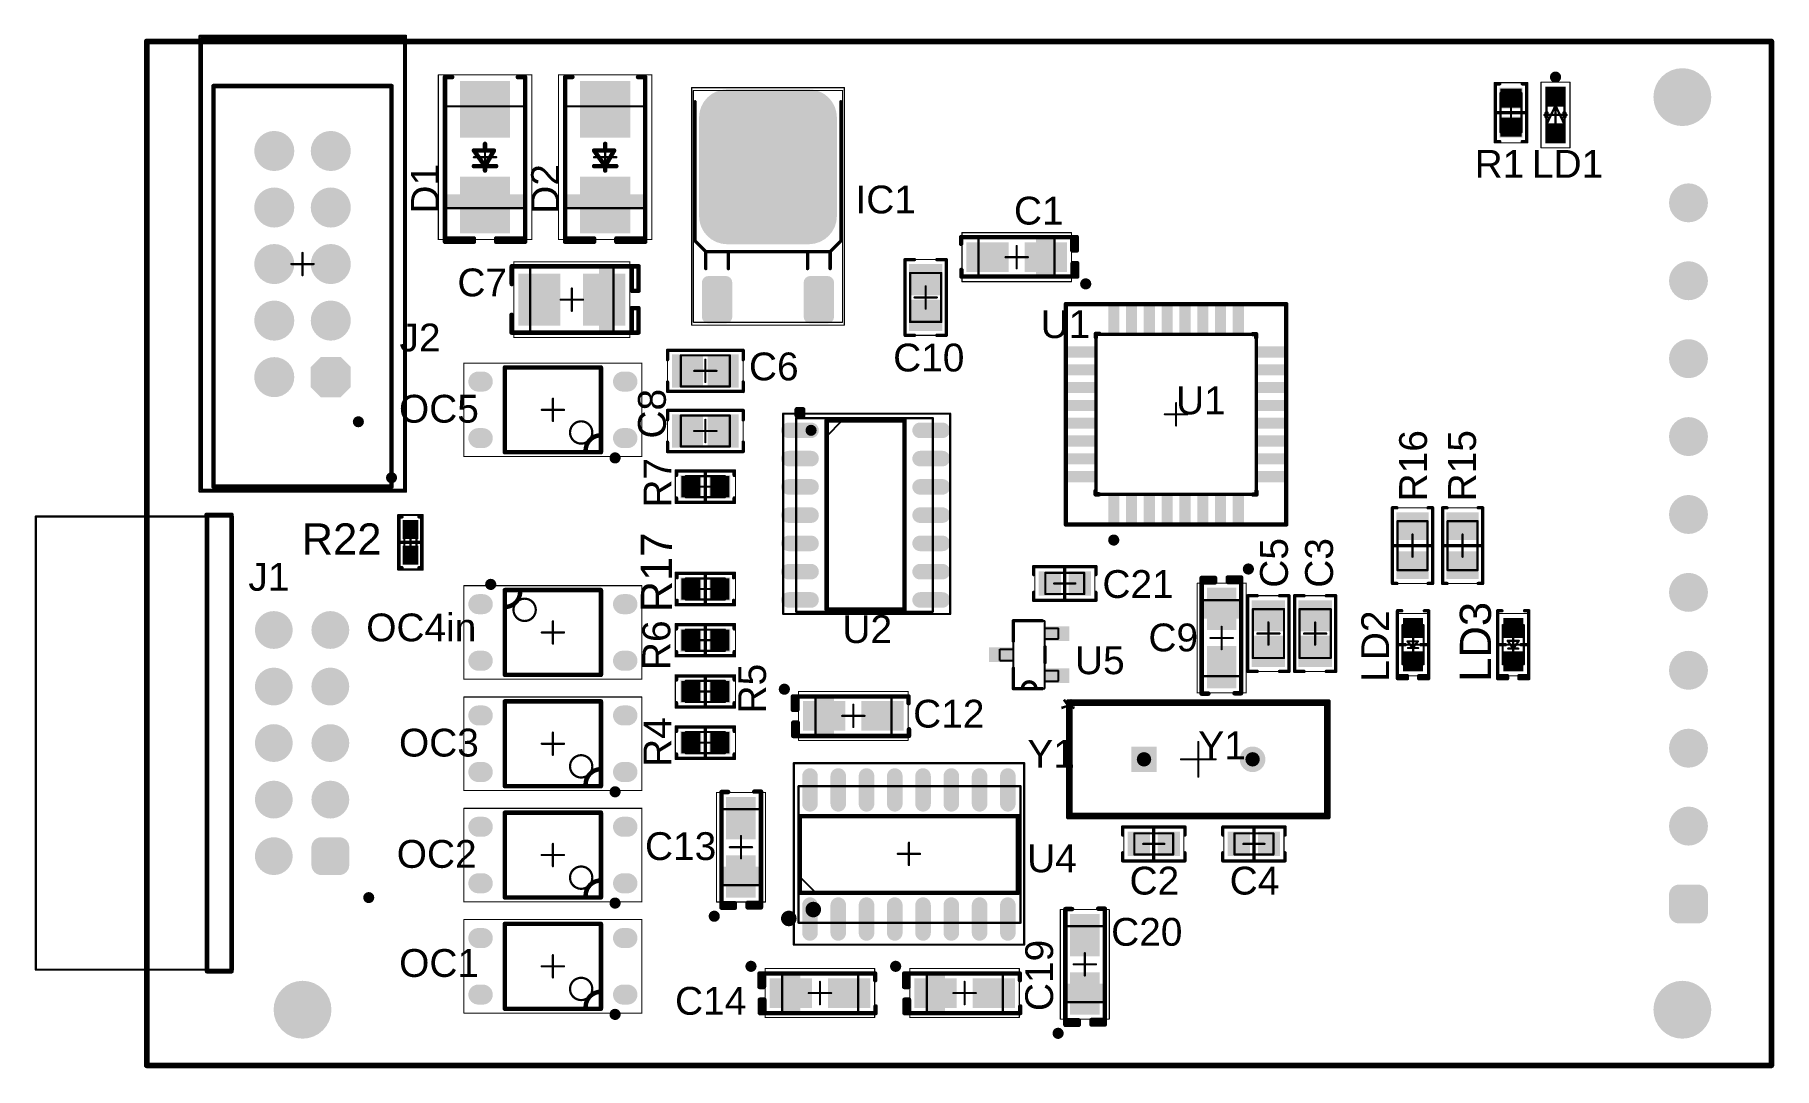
# Model space of a CAD drawing. Header units: millimetres. Extents: x -5 to 73.1, y -0.1 to 46.3.
import ezdxf

# ---------------------------------------------------------------- set-up
doc = ezdxf.new("R2010")
doc.units = ezdxf.units.MM
for name, color, linetype in [('BottomSolder', 6, 'Continuous'), ('Mechanical1', 6, 'Continuous'), ('Mechanical10', 56, 'Continuous'), ('Mechanical12', 56, 'Continuous'), ('Mechanical13', 56, 'Continuous'), ('Mechanical14', 56, 'Continuous'), ('Mechanical15', 56, 'Continuous'), ('Mechanical2', 216, 'Continuous'), ('Mechanical4', 56, 'Continuous'), ('Mechanical8', 56, 'Continuous'), ('MultiLayer', 9, 'Continuous'), ('PadHoleLayer', 156, 'Continuous'), ('TopOverlay', 2, 'Continuous'), ('TopPaste', 8, 'Continuous'), ('TopSolder', 216, 'Continuous')]:
    doc.layers.add(name, color=color, linetype=linetype)
doc.styles.add('Arial', font='arial.ttf', dxfattribs={"height": 0.2})

msp = doc.modelspace()

# ---------------------------------------------------------------- texts
at = {"layer": 'Mechanical10', "style": 'Arial'}
for s, p in [('U1', (46.25, 29.25)), ('Y1', (47.25, 13.75))]:
    msp.add_text(s, height=1.25, rotation=360, dxfattribs=at).set_placement(p)
at = {"layer": 'Mechanical13', "style": 'Arial'}
msp.add_text('*', height=1.25, rotation=180, dxfattribs=at).set_placement((41.733, 17.078))
at = {"layer": 'TopOverlay', "style": 'Arial'}
for s, height, p in [('R1', 1.25, (59.667, 39.875)), ('LD1', 1.25, (62.242, 39.875)), ('IC1', 1.25, (31.846, 38.275)), ('C1', 1.25, (38.967, 37.775)), ('C7', 1.25, (13.959, 34.55)), ('U1', 1.25, (40.167, 32.675)), ('J2', 1.25, (11.359, 32.075)), ('C10', 1.25, (33.538, 31.175)), ('C6', 1.25, (27.059, 30.775)), ('OC5', 1.25, (11.334, 28.875)), ('R22', 1.4, (6.959, 22.95)), ('J1', 1.25, (4.567, 21.325)), ('C21', 1.25, (42.942, 21)), ('U2', 1.25, (31.259, 18.975)), ('C9', 1.25, (45.009, 18.6)), ('U5', 1.25, (41.709, 17.575)), ('C12', 1.25, (34.438, 15.175)), ('OC3', 1.25, (11.334, 13.875)), ('Y1', 1.25, (39.567, 13.375)), ('C13', 1.25, (22.388, 9.225)), ('OC2', 1.25, (11.234, 8.875)), ('U4', 1.25, (39.559, 8.675)), ('C2', 1.25, (44.159, 7.675)), ('C4', 1.25, (48.659, 7.675)), ('C20', 1.25, (43.334, 5.375)), ('OC1', 1.25, (11.342, 3.975)), ('C14', 1.25, (23.738, 2.275))]:
    msp.add_text(s, height=height, dxfattribs=at).set_placement(p)
for s, height, rotation, p in [('D1', 1.25, 90, (13.125, 38.267)), ('D2', 1.25, 90, (18.525, 38.259)), ('C8', 1.25, 90, (23.325, 28.159)), ('R16', 1.25, 90, (57.525, 25.338)), ('R15', 1.25, 90, (59.725, 25.338)), ('R7', 1.25, 90, (23.575, 25.059)), ('R17', 1.4, 90, (23.6, 20.351)), ('C5', 1.25, 90, (51.275, 21.459)), ('C3', 1.25, 90, (53.3, 21.459)), ('OC4in', 1.25, 360, (9.863, 19.05)), ('LD2', 1.25, 90, (55.825, 17.234)), ('LD3', 1.4, 90, (60.4, 17.234)), ('R6', 1.25, 90, (23.525, 17.759)), ('R5', 1.25, 90, (27.825, 15.809)), ('*', 1.25, 180, (41.733, 17.078)), ('R4', 1.25, 90, (23.575, 13.409)), ('C19', 1.25, 90, (40.725, 2.438))]:
    msp.add_text(s, height=height, rotation=rotation, dxfattribs=at).set_placement(p)

# ---------------------------------------------------------------- hatches: boundary and pattern name
at = {"layer": 'BottomSolder'}
h = msp.add_hatch(color=6, dxfattribs=at)
edge = h.paths.add_edge_path()
edge.add_arc((69, 43.5), 0.875, 0, 360)
h = msp.add_hatch(color=6, dxfattribs=at)
edge = h.paths.add_edge_path()
edge.add_arc((5.73, 41.08), 0.9, 0, 360)
h = msp.add_hatch(color=6, dxfattribs=at)
edge = h.paths.add_edge_path()
edge.add_arc((8.27, 41.08), 0.9, 0, 360)
h = msp.add_hatch(color=6, dxfattribs=at)
edge = h.paths.add_edge_path()
edge.add_arc((5.73, 38.54), 0.9, 0, 360)
h = msp.add_hatch(color=6, dxfattribs=at)
edge = h.paths.add_edge_path()
edge.add_arc((8.27, 38.54), 0.9, 0, 360)
h = msp.add_hatch(color=6, dxfattribs=at)
edge = h.paths.add_edge_path()
edge.add_arc((69.275, 38.75), 0.875, 0, 360)
h = msp.add_hatch(color=6, dxfattribs=at)
edge = h.paths.add_edge_path()
edge.add_arc((5.73, 36), 0.9, 0, 360)
h = msp.add_hatch(color=6, dxfattribs=at)
edge = h.paths.add_edge_path()
edge.add_arc((8.27, 36), 0.9, 0, 360)
h = msp.add_hatch(color=6, dxfattribs=at)
edge = h.paths.add_edge_path()
edge.add_arc((69.275, 35.25), 0.875, 0, 360)
h = msp.add_hatch(color=6, dxfattribs=at)
edge = h.paths.add_edge_path()
edge.add_arc((5.73, 33.46), 0.9, 0, 360)
h = msp.add_hatch(color=6, dxfattribs=at)
edge = h.paths.add_edge_path()
edge.add_arc((8.27, 33.46), 0.9, 0, 360)
h = msp.add_hatch(color=6, dxfattribs=at)
edge = h.paths.add_edge_path()
edge.add_arc((69.275, 31.75), 0.875, 0, 360)
h = msp.add_hatch(color=6, dxfattribs=at)
edge = h.paths.add_edge_path()
edge.add_arc((5.73, 30.92), 0.9, 0, 360)
for points in [[(7.37, 31.37), (7.37, 30.47), (7.82, 30.02), (8.72, 30.02), (9.17, 30.47), (9.17, 31.37), (8.72, 31.82), (7.82, 31.82)], [(44.235, 14.325), (45.385, 14.325), (45.385, 13.175), (44.235, 13.175)]]:
    msp.add_hatch(color=6, dxfattribs=at).paths.add_polyline_path(points)
h = msp.add_hatch(color=6, dxfattribs=at)
edge = h.paths.add_edge_path()
edge.add_arc((69.275, 28.25), 0.875, 0, 360)
h = msp.add_hatch(color=6, dxfattribs=at)
edge = h.paths.add_edge_path()
edge.add_arc((69.275, 24.75), 0.875, 0, 360)
h = msp.add_hatch(color=6, dxfattribs=at)
edge = h.paths.add_edge_path()
edge.add_arc((69.275, 21.25), 0.875, 0, 360)
h = msp.add_hatch(color=6, dxfattribs=at)
edge = h.paths.add_edge_path()
edge.add_arc((5.71, 19.56), 0.85, 0, 360)
h = msp.add_hatch(color=6, dxfattribs=at)
edge = h.paths.add_edge_path()
edge.add_arc((8.25, 19.56), 0.85, 0, 360)
h = msp.add_hatch(color=6, dxfattribs=at)
edge = h.paths.add_edge_path()
edge.add_arc((69.275, 17.75), 0.875, 0, 360)
h = msp.add_hatch(color=6, dxfattribs=at)
edge = h.paths.add_edge_path()
edge.add_arc((5.71, 17.02), 0.85, 0, 360)
h = msp.add_hatch(color=6, dxfattribs=at)
edge = h.paths.add_edge_path()
edge.add_arc((8.25, 17.02), 0.85, 0, 360)
h = msp.add_hatch(color=6, dxfattribs=at)
edge = h.paths.add_edge_path()
edge.add_arc((5.71, 14.48), 0.85, 0, 360)
h = msp.add_hatch(color=6, dxfattribs=at)
edge = h.paths.add_edge_path()
edge.add_arc((8.25, 14.48), 0.85, 0, 360)
h = msp.add_hatch(color=6, dxfattribs=at)
edge = h.paths.add_edge_path()
edge.add_arc((69.275, 14.25), 0.875, 0, 360)
h = msp.add_hatch(color=6, dxfattribs=at)
edge = h.paths.add_edge_path()
edge.add_arc((49.69, 13.75), 0.575, 0, 360)
h = msp.add_hatch(color=6, dxfattribs=at)
edge = h.paths.add_edge_path()
edge.add_arc((5.71, 11.94), 0.85, 0, 360)
h = msp.add_hatch(color=6, dxfattribs=at)
edge = h.paths.add_edge_path()
edge.add_arc((8.25, 11.94), 0.85, 0, 360)
h = msp.add_hatch(color=6, dxfattribs=at)
edge = h.paths.add_edge_path()
edge.add_arc((69.275, 10.75), 0.875, 0, 360)
h = msp.add_hatch(color=6, dxfattribs=at)
edge = h.paths.add_edge_path()
edge.add_arc((5.71, 9.4), 0.85, 0, 360)
h = msp.add_hatch(color=6, dxfattribs=at)
edge = h.paths.add_edge_path()
edge.add_arc((7.85, 9), 0.45, 180, 270)
edge.add_line((7.85, 8.55), (8.65, 8.55))
edge.add_arc((8.65, 9), 0.45, 270, 360)
edge.add_line((9.1, 9), (9.1, 9.8))
edge.add_arc((8.65, 9.8), 0.45, 0, 90)
edge.add_line((8.65, 10.25), (7.85, 10.25))
edge.add_arc((7.85, 9.8), 0.45, 90, 180)
edge.add_line((7.4, 9.8), (7.4, 9))
h = msp.add_hatch(color=6, dxfattribs=at)
edge = h.paths.add_edge_path()
edge.add_arc((68.863, 6.837), 0.463, 180, 270)
edge.add_line((68.863, 6.375), (69.687, 6.375))
edge.add_arc((69.687, 6.837), 0.463, 270, 360)
edge.add_line((70.15, 6.837), (70.15, 7.662))
edge.add_arc((69.687, 7.662), 0.463, 0, 90)
edge.add_line((69.687, 8.125), (68.863, 8.125))
edge.add_arc((68.863, 7.662), 0.463, 90, 180)
edge.add_line((68.4, 7.662), (68.4, 6.837))
h = msp.add_hatch(color=6, dxfattribs=at)
edge = h.paths.add_edge_path()
edge.add_arc((7, 2.5), 0.875, 0, 360)
h = msp.add_hatch(color=6, dxfattribs=at)
edge = h.paths.add_edge_path()
edge.add_arc((69, 2.5), 0.875, 0, 360)
at = {"layer": 'Mechanical1'}
h = msp.add_hatch(color=6, dxfattribs=at)
edge = h.paths.add_edge_path()
edge.add_arc((29.85, 28.53), 0.25, 0, 360)
h = msp.add_hatch(color=6, dxfattribs=at)
edge = h.paths.add_edge_path()
edge.add_arc((11, 26.4), 0.25, 0, 360)
h = msp.add_hatch(color=6, dxfattribs=at)
edge = h.paths.add_edge_path()
edge.add_arc((29.95, 7), 0.35, 0, 360)
at = {"layer": 'Mechanical13'}
for points in [[(13.4, 39.13), (13.4, 38.515), (17, 38.515), (17, 39.13)], [(18.8, 39.13), (18.8, 38.515), (22.4, 38.515), (22.4, 39.13)], [(40.804, 37.159), (39.964, 37.159), (39.964, 35.459), (40.804, 35.459)], [(20.975, 35.85), (20.325, 35.85), (20.325, 32.95), (20.975, 32.95)], [(47.45, 20.915), (47.45, 20.075), (49.15, 20.075), (49.15, 20.915)], [(30.035, 14.85), (30.875, 14.85), (30.875, 16.55), (30.035, 16.55)], [(27.55, 8.085), (27.55, 8.925), (25.85, 8.925), (25.85, 8.085)], [(28.535, 2.4), (29.375, 2.4), (29.375, 4.1), (28.535, 4.1)], [(35.035, 2.4), (35.875, 2.4), (35.875, 4.1), (35.035, 4.1)], [(43, 2.825), (43, 3.665), (41.3, 3.665), (41.3, 2.825)]]:
    msp.add_hatch(color=56, dxfattribs=at).paths.add_polyline_path(points)
at = {"layer": 'MultiLayer'}
h = msp.add_hatch(color=9, dxfattribs=at)
edge = h.paths.add_edge_path()
edge.add_arc((69, 43.5), 0.825, 0, 360)
h = msp.add_hatch(color=9, dxfattribs=at)
edge = h.paths.add_edge_path()
edge.add_arc((5.73, 41.08), 0.85, 0, 360)
h = msp.add_hatch(color=9, dxfattribs=at)
edge = h.paths.add_edge_path()
edge.add_arc((8.27, 41.08), 0.85, 0, 360)
h = msp.add_hatch(color=9, dxfattribs=at)
edge = h.paths.add_edge_path()
edge.add_arc((5.73, 38.54), 0.85, 0, 360)
h = msp.add_hatch(color=9, dxfattribs=at)
edge = h.paths.add_edge_path()
edge.add_arc((8.27, 38.54), 0.85, 0, 360)
h = msp.add_hatch(color=9, dxfattribs=at)
edge = h.paths.add_edge_path()
edge.add_arc((69.275, 38.75), 0.825, 0, 360)
h = msp.add_hatch(color=9, dxfattribs=at)
edge = h.paths.add_edge_path()
edge.add_arc((5.73, 36), 0.85, 0, 360)
h = msp.add_hatch(color=9, dxfattribs=at)
edge = h.paths.add_edge_path()
edge.add_arc((8.27, 36), 0.85, 0, 360)
h = msp.add_hatch(color=9, dxfattribs=at)
edge = h.paths.add_edge_path()
edge.add_arc((69.275, 35.25), 0.825, 0, 360)
h = msp.add_hatch(color=9, dxfattribs=at)
edge = h.paths.add_edge_path()
edge.add_arc((5.73, 33.46), 0.85, 0, 360)
h = msp.add_hatch(color=9, dxfattribs=at)
edge = h.paths.add_edge_path()
edge.add_arc((8.27, 33.46), 0.85, 0, 360)
h = msp.add_hatch(color=9, dxfattribs=at)
edge = h.paths.add_edge_path()
edge.add_arc((69.275, 31.75), 0.825, 0, 360)
h = msp.add_hatch(color=9, dxfattribs=at)
edge = h.paths.add_edge_path()
edge.add_arc((5.73, 30.92), 0.85, 0, 360)
for points in [[(7.42, 31.345), (7.42, 30.495), (7.845, 30.07), (8.695, 30.07), (9.12, 30.495), (9.12, 31.345), (8.695, 31.77), (7.845, 31.77)], [(44.235, 14.325), (45.385, 14.325), (45.385, 13.175), (44.235, 13.175)]]:
    msp.add_hatch(color=9, dxfattribs=at).paths.add_polyline_path(points)
h = msp.add_hatch(color=9, dxfattribs=at)
edge = h.paths.add_edge_path()
edge.add_arc((69.275, 28.25), 0.825, 0, 360)
h = msp.add_hatch(color=9, dxfattribs=at)
edge = h.paths.add_edge_path()
edge.add_arc((69.275, 24.75), 0.825, 0, 360)
h = msp.add_hatch(color=9, dxfattribs=at)
edge = h.paths.add_edge_path()
edge.add_arc((69.275, 21.25), 0.825, 0, 360)
h = msp.add_hatch(color=9, dxfattribs=at)
edge = h.paths.add_edge_path()
edge.add_arc((5.71, 19.56), 0.8, 0, 360)
h = msp.add_hatch(color=9, dxfattribs=at)
edge = h.paths.add_edge_path()
edge.add_arc((8.25, 19.56), 0.8, 0, 360)
h = msp.add_hatch(color=9, dxfattribs=at)
edge = h.paths.add_edge_path()
edge.add_arc((69.275, 17.75), 0.825, 0, 360)
h = msp.add_hatch(color=9, dxfattribs=at)
edge = h.paths.add_edge_path()
edge.add_arc((5.71, 17.02), 0.8, 0, 360)
h = msp.add_hatch(color=9, dxfattribs=at)
edge = h.paths.add_edge_path()
edge.add_arc((8.25, 17.02), 0.8, 0, 360)
h = msp.add_hatch(color=9, dxfattribs=at)
edge = h.paths.add_edge_path()
edge.add_arc((5.71, 14.48), 0.8, 0, 360)
h = msp.add_hatch(color=9, dxfattribs=at)
edge = h.paths.add_edge_path()
edge.add_arc((8.25, 14.48), 0.8, 0, 360)
h = msp.add_hatch(color=9, dxfattribs=at)
edge = h.paths.add_edge_path()
edge.add_arc((69.275, 14.25), 0.825, 0, 360)
h = msp.add_hatch(color=9, dxfattribs=at)
edge = h.paths.add_edge_path()
edge.add_arc((49.69, 13.75), 0.575, 0, 360)
h = msp.add_hatch(color=9, dxfattribs=at)
edge = h.paths.add_edge_path()
edge.add_arc((5.71, 11.94), 0.8, 0, 360)
h = msp.add_hatch(color=9, dxfattribs=at)
edge = h.paths.add_edge_path()
edge.add_arc((8.25, 11.94), 0.8, 0, 360)
h = msp.add_hatch(color=9, dxfattribs=at)
edge = h.paths.add_edge_path()
edge.add_arc((69.275, 10.75), 0.825, 0, 360)
h = msp.add_hatch(color=9, dxfattribs=at)
edge = h.paths.add_edge_path()
edge.add_arc((5.71, 9.4), 0.8, 0, 360)
h = msp.add_hatch(color=9, dxfattribs=at)
edge = h.paths.add_edge_path()
edge.add_arc((7.85, 9), 0.4, 180, 270)
edge.add_line((7.85, 8.6), (8.65, 8.6))
edge.add_arc((8.65, 9), 0.4, 270, 360)
edge.add_line((9.05, 9), (9.05, 9.8))
edge.add_arc((8.65, 9.8), 0.4, 0, 90)
edge.add_line((8.65, 10.2), (7.85, 10.2))
edge.add_arc((7.85, 9.8), 0.4, 90, 180)
edge.add_line((7.45, 9.8), (7.45, 9))
h = msp.add_hatch(color=9, dxfattribs=at)
edge = h.paths.add_edge_path()
edge.add_arc((68.863, 6.837), 0.413, 180, 270)
edge.add_line((68.863, 6.425), (69.687, 6.425))
edge.add_arc((69.687, 6.837), 0.413, 270, 360)
edge.add_line((70.1, 6.837), (70.1, 7.662))
edge.add_arc((69.687, 7.662), 0.413, 0, 90)
edge.add_line((69.687, 8.075), (68.863, 8.075))
edge.add_arc((68.863, 7.662), 0.413, 90, 180)
edge.add_line((68.45, 7.662), (68.45, 6.837))
h = msp.add_hatch(color=9, dxfattribs=at)
edge = h.paths.add_edge_path()
edge.add_arc((7, 2.5), 0.825, 0, 360)
h = msp.add_hatch(color=9, dxfattribs=at)
edge = h.paths.add_edge_path()
edge.add_arc((69, 2.5), 0.825, 0, 360)
at = {"layer": 'PadHoleLayer'}
h = msp.add_hatch(color=156, dxfattribs=at)
edge = h.paths.add_edge_path()
edge.add_arc((69, 43.5), 1.3, 0, 360)
h = msp.add_hatch(color=156, dxfattribs=at)
edge = h.paths.add_edge_path()
edge.add_arc((5.73, 41.08), 0.55, 0, 360)
h = msp.add_hatch(color=156, dxfattribs=at)
edge = h.paths.add_edge_path()
edge.add_arc((8.27, 41.08), 0.55, 0, 360)
h = msp.add_hatch(color=156, dxfattribs=at)
edge = h.paths.add_edge_path()
edge.add_arc((5.73, 38.54), 0.55, 0, 360)
h = msp.add_hatch(color=156, dxfattribs=at)
edge = h.paths.add_edge_path()
edge.add_arc((8.27, 38.54), 0.55, 0, 360)
h = msp.add_hatch(color=156, dxfattribs=at)
edge = h.paths.add_edge_path()
edge.add_arc((69.275, 38.75), 0.55, 0, 360)
h = msp.add_hatch(color=156, dxfattribs=at)
edge = h.paths.add_edge_path()
edge.add_arc((5.73, 36), 0.55, 0, 360)
h = msp.add_hatch(color=156, dxfattribs=at)
edge = h.paths.add_edge_path()
edge.add_arc((8.27, 36), 0.55, 0, 360)
h = msp.add_hatch(color=156, dxfattribs=at)
edge = h.paths.add_edge_path()
edge.add_arc((69.275, 35.25), 0.55, 0, 360)
h = msp.add_hatch(color=156, dxfattribs=at)
edge = h.paths.add_edge_path()
edge.add_arc((5.73, 33.46), 0.55, 0, 360)
h = msp.add_hatch(color=156, dxfattribs=at)
edge = h.paths.add_edge_path()
edge.add_arc((8.27, 33.46), 0.55, 0, 360)
h = msp.add_hatch(color=156, dxfattribs=at)
edge = h.paths.add_edge_path()
edge.add_arc((69.275, 31.75), 0.55, 0, 360)
h = msp.add_hatch(color=156, dxfattribs=at)
edge = h.paths.add_edge_path()
edge.add_arc((5.73, 30.92), 0.55, 0, 360)
h = msp.add_hatch(color=156, dxfattribs=at)
edge = h.paths.add_edge_path()
edge.add_arc((8.27, 30.92), 0.55, 0, 360)
h = msp.add_hatch(color=156, dxfattribs=at)
edge = h.paths.add_edge_path()
edge.add_arc((69.275, 28.25), 0.55, 0, 360)
h = msp.add_hatch(color=156, dxfattribs=at)
edge = h.paths.add_edge_path()
edge.add_arc((69.275, 24.75), 0.55, 0, 360)
h = msp.add_hatch(color=156, dxfattribs=at)
edge = h.paths.add_edge_path()
edge.add_arc((69.275, 21.25), 0.55, 0, 360)
h = msp.add_hatch(color=156, dxfattribs=at)
edge = h.paths.add_edge_path()
edge.add_arc((5.71, 19.56), 0.55, 0, 360)
h = msp.add_hatch(color=156, dxfattribs=at)
edge = h.paths.add_edge_path()
edge.add_arc((8.25, 19.56), 0.55, 0, 360)
h = msp.add_hatch(color=156, dxfattribs=at)
edge = h.paths.add_edge_path()
edge.add_arc((69.275, 17.75), 0.55, 0, 360)
h = msp.add_hatch(color=156, dxfattribs=at)
edge = h.paths.add_edge_path()
edge.add_arc((5.71, 17.02), 0.55, 0, 360)
h = msp.add_hatch(color=156, dxfattribs=at)
edge = h.paths.add_edge_path()
edge.add_arc((8.25, 17.02), 0.55, 0, 360)
h = msp.add_hatch(color=156, dxfattribs=at)
edge = h.paths.add_edge_path()
edge.add_arc((5.71, 14.48), 0.55, 0, 360)
h = msp.add_hatch(color=156, dxfattribs=at)
edge = h.paths.add_edge_path()
edge.add_arc((8.25, 14.48), 0.55, 0, 360)
h = msp.add_hatch(color=156, dxfattribs=at)
edge = h.paths.add_edge_path()
edge.add_arc((44.81, 13.75), 0.325, 0, 360)
h = msp.add_hatch(color=156, dxfattribs=at)
edge = h.paths.add_edge_path()
edge.add_arc((49.69, 13.75), 0.325, 0, 360)
h = msp.add_hatch(color=156, dxfattribs=at)
edge = h.paths.add_edge_path()
edge.add_arc((69.275, 14.25), 0.55, 0, 360)
h = msp.add_hatch(color=156, dxfattribs=at)
edge = h.paths.add_edge_path()
edge.add_arc((5.71, 11.94), 0.55, 0, 360)
h = msp.add_hatch(color=156, dxfattribs=at)
edge = h.paths.add_edge_path()
edge.add_arc((8.25, 11.94), 0.55, 0, 360)
h = msp.add_hatch(color=156, dxfattribs=at)
edge = h.paths.add_edge_path()
edge.add_arc((69.275, 10.75), 0.55, 0, 360)
h = msp.add_hatch(color=156, dxfattribs=at)
edge = h.paths.add_edge_path()
edge.add_arc((5.71, 9.4), 0.55, 0, 360)
h = msp.add_hatch(color=156, dxfattribs=at)
edge = h.paths.add_edge_path()
edge.add_arc((8.25, 9.4), 0.55, 0, 360)
h = msp.add_hatch(color=156, dxfattribs=at)
edge = h.paths.add_edge_path()
edge.add_arc((69.275, 7.25), 0.55, 0, 360)
h = msp.add_hatch(color=156, dxfattribs=at)
edge = h.paths.add_edge_path()
edge.add_arc((7, 2.5), 1.3, 0, 360)
h = msp.add_hatch(color=156, dxfattribs=at)
edge = h.paths.add_edge_path()
edge.add_arc((69, 2.5), 1.3, 0, 360)
at = {"layer": 'TopOverlay'}
for points in [[(41.79, 37.21), (41.64, 37.21), (41.64, 36.61), (41.79, 36.61)], [(41.807, 36.037), (41.657, 36.037), (41.657, 35.437), (41.807, 35.437)], [(47.4, 21.9), (47.4, 21.75), (48, 21.75), (48, 21.9)], [(48.573, 21.917), (48.573, 21.767), (49.173, 21.767), (49.173, 21.917)], [(29.033, 15.973), (29.183, 15.973), (29.183, 16.573), (29.033, 16.573)], [(29.05, 14.8), (29.2, 14.8), (29.2, 15.4), (29.05, 15.4)], [(26.427, 7.083), (26.427, 7.233), (25.827, 7.233), (25.827, 7.083)], [(27.6, 7.1), (27.6, 7.25), (27, 7.25), (27, 7.1)], [(27.533, 3.523), (27.683, 3.523), (27.683, 4.123), (27.533, 4.123)], [(34.033, 3.523), (34.183, 3.523), (34.183, 4.123), (34.033, 4.123)], [(27.55, 2.35), (27.7, 2.35), (27.7, 2.95), (27.55, 2.95)], [(34.05, 2.35), (34.2, 2.35), (34.2, 2.95), (34.05, 2.95)], [(41.877, 1.823), (41.877, 1.973), (41.277, 1.973), (41.277, 1.823)], [(43.05, 1.84), (43.05, 1.99), (42.45, 1.99), (42.45, 1.84)]]:
    msp.add_hatch(color=2, dxfattribs=at).paths.add_polyline_path(points)
h = msp.add_hatch(color=2, dxfattribs=at)
edge = h.paths.add_edge_path()
edge.add_arc((9.509, 28.915), 0.25, 0, 360)
h = msp.add_hatch(color=2, dxfattribs=at)
edge = h.paths.add_edge_path()
edge.add_arc((29.225, 29.455), 0.125, 90, 180)
edge.add_line((29.1, 29.455), (29.1, 29.205))
edge.add_arc((29.225, 29.205), 0.125, 180, 270)
edge.add_line((29.225, 29.08), (29.475, 29.08))
edge.add_arc((29.475, 29.205), 0.125, 270, 360)
edge.add_line((29.6, 29.205), (29.6, 29.455))
edge.add_arc((29.475, 29.455), 0.125, 0, 90)
edge.add_line((29.475, 29.58), (29.225, 29.58))
h = msp.add_hatch(color=2, dxfattribs=at)
edge = h.paths.add_edge_path()
edge.add_arc((9.976, 7.538), 0.25, 0, 360)
h = msp.add_hatch(color=2, dxfattribs=at)
edge = h.paths.add_edge_path()
edge.add_arc((28.85, 6.6), 0.35, 0, 360)
at = {"layer": 'TopPaste'}
for points in [[(14.125, 44.175), (16.275, 44.175), (16.275, 41.725), (14.125, 41.725)], [(19.525, 44.175), (21.675, 44.175), (21.675, 41.725), (19.525, 41.725)], [(61.775, 43.025), (60.825, 43.025), (60.825, 43.875), (61.775, 43.875)], [(63.7, 43.925), (63.7, 43.125), (62.9, 43.125), (62.9, 43.925)], [(61.775, 41.725), (60.825, 41.725), (60.825, 42.575), (61.775, 42.575)], [(63.7, 42.275), (63.7, 41.475), (62.9, 41.475), (62.9, 42.275)], [(14.125, 39.875), (16.275, 39.875), (16.275, 37.425), (14.125, 37.425)], [(19.525, 39.875), (21.675, 39.875), (21.675, 37.425), (19.525, 37.425)], [(36.88, 36.925), (38.68, 36.925), (38.68, 35.695), (36.88, 35.695)], [(39.5, 36.925), (41.3, 36.925), (41.3, 35.695), (39.5, 35.695)], [(18.54, 35.515), (18.54, 33.285), (16.74, 33.285), (16.74, 35.515)], [(21.46, 35.515), (21.46, 33.285), (19.66, 33.285), (19.66, 35.515)], [(34.3, 35.95), (35.7, 35.95), (35.7, 34.65), (34.3, 34.65)], [(34.3, 34.35), (35.7, 34.35), (35.7, 33.05), (34.3, 33.05)], [(43.2, 34.1), (43.7, 34.1), (43.7, 32.9), (43.2, 32.9)], [(44, 34.1), (44.5, 34.1), (44.5, 32.9), (44, 32.9)], [(44.8, 34.1), (45.3, 34.1), (45.3, 32.9), (44.8, 32.9)], [(45.6, 34.1), (46.1, 34.1), (46.1, 32.9), (45.6, 32.9)], [(46.4, 34.1), (46.9, 34.1), (46.9, 32.9), (46.4, 32.9)], [(47.2, 34.1), (47.7, 34.1), (47.7, 32.9), (47.2, 32.9)], [(48, 34.1), (48.5, 34.1), (48.5, 32.9), (48, 32.9)], [(48.8, 34.1), (49.3, 34.1), (49.3, 32.9), (48.8, 32.9)], [(41.4, 32.3), (42.6, 32.3), (42.6, 31.8), (41.4, 31.8)], [(49.9, 32.3), (51.1, 32.3), (51.1, 31.8), (49.9, 31.8)], [(24.95, 31.9), (24.95, 30.5), (23.65, 30.5), (23.65, 31.9)], [(26.55, 31.9), (26.55, 30.5), (25.25, 30.5), (25.25, 31.9)], [(41.4, 31.5), (42.6, 31.5), (42.6, 31), (41.4, 31)], [(49.9, 31.5), (51.1, 31.5), (51.1, 31), (49.9, 31)], [(41.4, 30.7), (42.6, 30.7), (42.6, 30.2), (41.4, 30.2)], [(49.9, 30.7), (51.1, 30.7), (51.1, 30.2), (49.9, 30.2)], [(41.4, 29.9), (42.6, 29.9), (42.6, 29.4), (41.4, 29.4)], [(49.9, 29.9), (51.1, 29.9), (51.1, 29.4), (49.9, 29.4)], [(23.65, 27.8), (23.65, 29.2), (24.95, 29.2), (24.95, 27.8)], [(25.25, 27.8), (25.25, 29.2), (26.55, 29.2), (26.55, 27.8)], [(41.4, 29.1), (42.6, 29.1), (42.6, 28.6), (41.4, 28.6)], [(49.9, 29.1), (51.1, 29.1), (51.1, 28.6), (49.9, 28.6)], [(41.4, 28.3), (42.6, 28.3), (42.6, 27.8), (41.4, 27.8)], [(49.9, 28.3), (51.1, 28.3), (51.1, 27.8), (49.9, 27.8)], [(41.4, 27.5), (42.6, 27.5), (42.6, 27), (41.4, 27)], [(49.9, 27.5), (51.1, 27.5), (51.1, 27), (49.9, 27)], [(41.4, 26.7), (42.6, 26.7), (42.6, 26.2), (41.4, 26.2)], [(49.9, 26.7), (51.1, 26.7), (51.1, 26.2), (49.9, 26.2)], [(24.025, 25.525), (24.025, 26.475), (24.875, 26.475), (24.875, 25.525)], [(25.325, 25.525), (25.325, 26.475), (26.175, 26.475), (26.175, 25.525)], [(43.2, 25.6), (43.7, 25.6), (43.7, 24.4), (43.2, 24.4)], [(44, 25.6), (44.5, 25.6), (44.5, 24.4), (44, 24.4)], [(44.8, 25.6), (45.3, 25.6), (45.3, 24.4), (44.8, 24.4)], [(45.6, 25.6), (46.1, 25.6), (46.1, 24.4), (45.6, 24.4)], [(46.4, 25.6), (46.9, 25.6), (46.9, 24.4), (46.4, 24.4)], [(47.2, 25.6), (47.7, 25.6), (47.7, 24.4), (47.2, 24.4)], [(48, 25.6), (48.5, 25.6), (48.5, 24.4), (48, 24.4)], [(48.8, 25.6), (49.3, 25.6), (49.3, 24.4), (48.8, 24.4)], [(11.55, 24.45), (12.15, 24.45), (12.15, 23.7), (11.55, 23.7)], [(56.2, 24.8), (57.55, 24.8), (57.55, 23.65), (56.2, 23.65)], [(58.45, 24.8), (59.8, 24.8), (59.8, 23.65), (58.45, 23.65)], [(11.55, 23.3), (12.15, 23.3), (12.15, 22.55), (11.55, 22.55)], [(56.2, 23.05), (57.55, 23.05), (57.55, 21.9), (56.2, 21.9)], [(58.45, 23.05), (59.8, 23.05), (59.8, 21.9), (58.45, 21.9)], [(41.025, 22.15), (41.025, 21.15), (40.125, 21.15), (40.125, 22.15)], [(42.375, 22.15), (42.375, 21.15), (41.475, 21.15), (41.475, 22.15)], [(24.025, 20.925), (24.025, 21.875), (24.875, 21.875), (24.875, 20.925)], [(25.325, 20.925), (25.325, 21.875), (26.175, 21.875), (26.175, 20.925)], [(47.685, 19.61), (47.685, 21.41), (48.915, 21.41), (48.915, 19.61)], [(51.1, 19.55), (49.7, 19.55), (49.7, 20.85), (51.1, 20.85)], [(53.2, 19.55), (51.8, 19.55), (51.8, 20.85), (53.2, 20.85)], [(24.025, 18.625), (24.025, 19.575), (24.875, 19.575), (24.875, 18.625)], [(25.325, 18.625), (25.325, 19.575), (26.175, 19.575), (26.175, 18.625)], [(41.403, 19.11), (40.387, 19.11), (40.387, 19.669), (41.403, 19.669)], [(56.5, 20.05), (57.3, 20.05), (57.3, 19.25), (56.5, 19.25)], [(61, 20.05), (61.8, 20.05), (61.8, 19.25), (61, 19.25)], [(47.685, 16.99), (47.685, 18.79), (48.915, 18.79), (48.915, 16.99)], [(51.1, 17.95), (49.7, 17.95), (49.7, 19.25), (51.1, 19.25)], [(53.2, 17.95), (51.8, 17.95), (51.8, 19.25), (53.2, 19.25)], [(38.913, 18.171), (37.897, 18.171), (37.897, 18.729), (38.913, 18.729)], [(56.5, 18.55), (57.3, 18.55), (57.3, 17.75), (56.5, 17.75)], [(61, 18.55), (61.8, 18.55), (61.8, 17.75), (61, 17.75)], [(24.025, 16.325), (24.025, 17.275), (24.875, 17.275), (24.875, 16.325)], [(25.325, 16.325), (25.325, 17.275), (26.175, 17.275), (26.175, 16.325)], [(41.403, 17.231), (40.387, 17.231), (40.387, 17.79), (41.403, 17.79)], [(31.34, 15.085), (29.54, 15.085), (29.54, 16.315), (31.34, 16.315)], [(33.96, 15.085), (32.16, 15.085), (32.16, 16.315), (33.96, 16.315)], [(24.025, 14.025), (24.025, 14.975), (24.875, 14.975), (24.875, 14.025)], [(25.325, 14.025), (25.325, 14.975), (26.175, 14.975), (26.175, 14.025)], [(27.315, 12.01), (27.315, 10.21), (26.085, 10.21), (26.085, 12.01)], [(44.125, 9.45), (44.125, 10.45), (45.025, 10.45), (45.025, 9.45)], [(45.475, 9.45), (45.475, 10.45), (46.375, 10.45), (46.375, 9.45)], [(49.525, 10.45), (49.525, 9.45), (48.625, 9.45), (48.625, 10.45)], [(50.875, 10.45), (50.875, 9.45), (49.975, 9.45), (49.975, 10.45)], [(27.315, 9.39), (27.315, 7.59), (26.085, 7.59), (26.085, 9.39)], [(42.765, 6.75), (42.765, 4.95), (41.535, 4.95), (41.535, 6.75)], [(42.765, 4.13), (42.765, 2.33), (41.535, 2.33), (41.535, 4.13)], [(29.84, 2.635), (28.04, 2.635), (28.04, 3.865), (29.84, 3.865)], [(32.46, 2.635), (30.66, 2.635), (30.66, 3.865), (32.46, 3.865)], [(36.34, 2.635), (34.54, 2.635), (34.54, 3.865), (36.34, 3.865)], [(38.96, 2.635), (37.16, 2.635), (37.16, 3.865), (38.96, 3.865)]]:
    msp.add_hatch(color=8, dxfattribs=at).paths.add_polyline_path(points)
h = msp.add_hatch(color=8, dxfattribs=at)
edge = h.paths.add_edge_path()
edge.add_arc((26.085, 42.579), 1.219, 90, 180)
edge.add_line((24.866, 42.579), (24.866, 38.159))
edge.add_arc((26.085, 38.159), 1.219, 180, 270)
edge.add_line((26.085, 36.94), (29.743, 36.94))
edge.add_arc((29.743, 38.159), 1.219, 270, 360)
edge.add_line((30.962, 38.159), (30.962, 42.579))
edge.add_arc((29.743, 42.579), 1.219, 0, 90)
edge.add_line((29.743, 43.798), (26.085, 43.798))
h = msp.add_hatch(color=8, dxfattribs=at)
edge = h.paths.add_edge_path()
edge.add_arc((25.247, 35.162), 0.254, 90, 180)
edge.add_line((24.993, 35.162), (24.993, 33.638))
edge.add_arc((25.247, 33.638), 0.254, 180, 270)
edge.add_line((25.247, 33.384), (26.009, 33.384))
edge.add_arc((26.009, 33.638), 0.254, 270, 360)
edge.add_line((26.263, 33.638), (26.263, 35.162))
edge.add_arc((26.009, 35.162), 0.254, 0, 90)
edge.add_line((26.009, 35.416), (25.247, 35.416))
h = msp.add_hatch(color=8, dxfattribs=at)
edge = h.paths.add_edge_path()
edge.add_arc((29.819, 35.162), 0.254, 90, 180)
edge.add_line((29.565, 35.162), (29.565, 33.638))
edge.add_arc((29.819, 33.638), 0.254, 180, 270)
edge.add_line((29.819, 33.384), (30.581, 33.384))
edge.add_arc((30.581, 33.638), 0.254, 270, 360)
edge.add_line((30.835, 33.638), (30.835, 35.162))
edge.add_arc((30.581, 35.162), 0.254, 0, 90)
edge.add_line((30.581, 35.416), (29.819, 35.416))
h = msp.add_hatch(color=8, dxfattribs=at)
edge = h.paths.add_edge_path()
edge.add_arc((14.9, 30.72), 0.4, 90, 270)
edge.add_line((14.9, 30.32), (15.1, 30.32))
edge.add_arc((15.1, 30.72), 0.4, 270, 450)
edge.add_line((15.1, 31.12), (14.9, 31.12))
h = msp.add_hatch(color=8, dxfattribs=at)
edge = h.paths.add_edge_path()
edge.add_arc((21.4, 30.72), 0.4, 90, 270)
edge.add_line((21.4, 30.32), (21.6, 30.32))
edge.add_arc((21.6, 30.72), 0.4, 270, 450)
edge.add_line((21.6, 31.12), (21.4, 31.12))
h = msp.add_hatch(color=8, dxfattribs=at)
edge = h.paths.add_edge_path()
edge.add_arc((14.9, 28.18), 0.4, 90, 270)
edge.add_line((14.9, 27.78), (15.1, 27.78))
edge.add_arc((15.1, 28.18), 0.4, 270, 450)
edge.add_line((15.1, 28.58), (14.9, 28.58))
h = msp.add_hatch(color=8, dxfattribs=at)
edge = h.paths.add_edge_path()
edge.add_arc((21.4, 28.18), 0.4, 90, 270)
edge.add_line((21.4, 27.78), (21.6, 27.78))
edge.add_arc((21.6, 28.18), 0.4, 270, 450)
edge.add_line((21.6, 28.58), (21.4, 28.58))
h = msp.add_hatch(color=8, dxfattribs=at)
edge = h.paths.add_edge_path()
edge.add_arc((28.85, 28.53), 0.3, 90, 270)
edge.add_line((28.85, 28.23), (29.85, 28.23))
edge.add_arc((29.85, 28.53), 0.3, 270, 450)
edge.add_line((29.85, 28.83), (28.85, 28.83))
h = msp.add_hatch(color=8, dxfattribs=at)
edge = h.paths.add_edge_path()
edge.add_arc((34.75, 28.53), 0.3, 90, 270)
edge.add_line((34.75, 28.23), (35.75, 28.23))
edge.add_arc((35.75, 28.53), 0.3, 270, 450)
edge.add_line((35.75, 28.83), (34.75, 28.83))
h = msp.add_hatch(color=8, dxfattribs=at)
edge = h.paths.add_edge_path()
edge.add_arc((28.85, 27.26), 0.3, 90, 270)
edge.add_line((28.85, 26.96), (29.85, 26.96))
edge.add_arc((29.85, 27.26), 0.3, 270, 450)
edge.add_line((29.85, 27.56), (28.85, 27.56))
h = msp.add_hatch(color=8, dxfattribs=at)
edge = h.paths.add_edge_path()
edge.add_arc((34.75, 27.26), 0.3, 90, 270)
edge.add_line((34.75, 26.96), (35.75, 26.96))
edge.add_arc((35.75, 27.26), 0.3, 270, 450)
edge.add_line((35.75, 27.56), (34.75, 27.56))
h = msp.add_hatch(color=8, dxfattribs=at)
edge = h.paths.add_edge_path()
edge.add_arc((28.85, 25.99), 0.3, 90, 270)
edge.add_line((28.85, 25.69), (29.85, 25.69))
edge.add_arc((29.85, 25.99), 0.3, 270, 450)
edge.add_line((29.85, 26.29), (28.85, 26.29))
h = msp.add_hatch(color=8, dxfattribs=at)
edge = h.paths.add_edge_path()
edge.add_arc((34.75, 25.99), 0.3, 90, 270)
edge.add_line((34.75, 25.69), (35.75, 25.69))
edge.add_arc((35.75, 25.99), 0.3, 270, 450)
edge.add_line((35.75, 26.29), (34.75, 26.29))
h = msp.add_hatch(color=8, dxfattribs=at)
edge = h.paths.add_edge_path()
edge.add_arc((28.85, 24.72), 0.3, 90, 270)
edge.add_line((28.85, 24.42), (29.85, 24.42))
edge.add_arc((29.85, 24.72), 0.3, 270, 450)
edge.add_line((29.85, 25.02), (28.85, 25.02))
h = msp.add_hatch(color=8, dxfattribs=at)
edge = h.paths.add_edge_path()
edge.add_arc((34.75, 24.72), 0.3, 90, 270)
edge.add_line((34.75, 24.42), (35.75, 24.42))
edge.add_arc((35.75, 24.72), 0.3, 270, 450)
edge.add_line((35.75, 25.02), (34.75, 25.02))
h = msp.add_hatch(color=8, dxfattribs=at)
edge = h.paths.add_edge_path()
edge.add_arc((28.85, 23.45), 0.3, 90, 270)
edge.add_line((28.85, 23.15), (29.85, 23.15))
edge.add_arc((29.85, 23.45), 0.3, 270, 450)
edge.add_line((29.85, 23.75), (28.85, 23.75))
h = msp.add_hatch(color=8, dxfattribs=at)
edge = h.paths.add_edge_path()
edge.add_arc((34.75, 23.45), 0.3, 90, 270)
edge.add_line((34.75, 23.15), (35.75, 23.15))
edge.add_arc((35.75, 23.45), 0.3, 270, 450)
edge.add_line((35.75, 23.75), (34.75, 23.75))
h = msp.add_hatch(color=8, dxfattribs=at)
edge = h.paths.add_edge_path()
edge.add_arc((28.85, 22.18), 0.3, 90, 270)
edge.add_line((28.85, 21.88), (29.85, 21.88))
edge.add_arc((29.85, 22.18), 0.3, 270, 450)
edge.add_line((29.85, 22.48), (28.85, 22.48))
h = msp.add_hatch(color=8, dxfattribs=at)
edge = h.paths.add_edge_path()
edge.add_arc((34.75, 22.18), 0.3, 90, 270)
edge.add_line((34.75, 21.88), (35.75, 21.88))
edge.add_arc((35.75, 22.18), 0.3, 270, 450)
edge.add_line((35.75, 22.48), (34.75, 22.48))
h = msp.add_hatch(color=8, dxfattribs=at)
edge = h.paths.add_edge_path()
edge.add_arc((15.1, 20.72), 0.4, 270, 450)
edge.add_line((15.1, 21.12), (14.9, 21.12))
edge.add_arc((14.9, 20.72), 0.4, 90, 270)
edge.add_line((14.9, 20.32), (15.1, 20.32))
h = msp.add_hatch(color=8, dxfattribs=at)
edge = h.paths.add_edge_path()
edge.add_arc((21.6, 20.72), 0.4, 270, 450)
edge.add_line((21.6, 21.12), (21.4, 21.12))
edge.add_arc((21.4, 20.72), 0.4, 90, 270)
edge.add_line((21.4, 20.32), (21.6, 20.32))
h = msp.add_hatch(color=8, dxfattribs=at)
edge = h.paths.add_edge_path()
edge.add_arc((28.85, 20.91), 0.3, 90, 270)
edge.add_line((28.85, 20.61), (29.85, 20.61))
edge.add_arc((29.85, 20.91), 0.3, 270, 450)
edge.add_line((29.85, 21.21), (28.85, 21.21))
h = msp.add_hatch(color=8, dxfattribs=at)
edge = h.paths.add_edge_path()
edge.add_arc((34.75, 20.91), 0.3, 90, 270)
edge.add_line((34.75, 20.61), (35.75, 20.61))
edge.add_arc((35.75, 20.91), 0.3, 270, 450)
edge.add_line((35.75, 21.21), (34.75, 21.21))
h = msp.add_hatch(color=8, dxfattribs=at)
edge = h.paths.add_edge_path()
edge.add_arc((15.1, 18.18), 0.4, 270, 450)
edge.add_line((15.1, 18.58), (14.9, 18.58))
edge.add_arc((14.9, 18.18), 0.4, 90, 270)
edge.add_line((14.9, 17.78), (15.1, 17.78))
h = msp.add_hatch(color=8, dxfattribs=at)
edge = h.paths.add_edge_path()
edge.add_arc((21.6, 18.18), 0.4, 270, 450)
edge.add_line((21.6, 18.58), (21.4, 18.58))
edge.add_arc((21.4, 18.18), 0.4, 90, 270)
edge.add_line((21.4, 17.78), (21.6, 17.78))
h = msp.add_hatch(color=8, dxfattribs=at)
edge = h.paths.add_edge_path()
edge.add_arc((14.9, 15.72), 0.4, 90, 270)
edge.add_line((14.9, 15.32), (15.1, 15.32))
edge.add_arc((15.1, 15.72), 0.4, 270, 450)
edge.add_line((15.1, 16.12), (14.9, 16.12))
h = msp.add_hatch(color=8, dxfattribs=at)
edge = h.paths.add_edge_path()
edge.add_arc((21.4, 15.72), 0.4, 90, 270)
edge.add_line((21.4, 15.32), (21.6, 15.32))
edge.add_arc((21.6, 15.72), 0.4, 270, 450)
edge.add_line((21.6, 16.12), (21.4, 16.12))
h = msp.add_hatch(color=8, dxfattribs=at)
edge = h.paths.add_edge_path()
edge.add_arc((14.9, 13.18), 0.4, 90, 270)
edge.add_line((14.9, 12.78), (15.1, 12.78))
edge.add_arc((15.1, 13.18), 0.4, 270, 450)
edge.add_line((15.1, 13.58), (14.9, 13.58))
h = msp.add_hatch(color=8, dxfattribs=at)
edge = h.paths.add_edge_path()
edge.add_arc((21.4, 13.18), 0.4, 90, 270)
edge.add_line((21.4, 12.78), (21.6, 12.78))
edge.add_arc((21.6, 13.18), 0.4, 270, 450)
edge.add_line((21.6, 13.58), (21.4, 13.58))
h = msp.add_hatch(color=8, dxfattribs=at)
edge = h.paths.add_edge_path()
edge.add_arc((29.802, 13), 0.3, 0, 180)
edge.add_line((29.502, 13), (29.502, 11.75))
edge.add_arc((29.802, 11.75), 0.3, 180, 360)
edge.add_line((30.102, 11.75), (30.102, 13))
h = msp.add_hatch(color=8, dxfattribs=at)
edge = h.paths.add_edge_path()
edge.add_arc((31.072, 13), 0.3, 0, 180)
edge.add_line((30.772, 13), (30.772, 11.75))
edge.add_arc((31.072, 11.75), 0.3, 180, 360)
edge.add_line((31.372, 11.75), (31.372, 13))
h = msp.add_hatch(color=8, dxfattribs=at)
edge = h.paths.add_edge_path()
edge.add_arc((32.342, 13), 0.3, 0, 180)
edge.add_line((32.042, 13), (32.042, 11.75))
edge.add_arc((32.342, 11.75), 0.3, 180, 360)
edge.add_line((32.642, 11.75), (32.642, 13))
h = msp.add_hatch(color=8, dxfattribs=at)
edge = h.paths.add_edge_path()
edge.add_arc((33.612, 13), 0.3, 0, 180)
edge.add_line((33.312, 13), (33.312, 11.75))
edge.add_arc((33.612, 11.75), 0.3, 180, 360)
edge.add_line((33.912, 11.75), (33.912, 13))
h = msp.add_hatch(color=8, dxfattribs=at)
edge = h.paths.add_edge_path()
edge.add_arc((34.882, 13), 0.3, 0, 180)
edge.add_line((34.582, 13), (34.582, 11.75))
edge.add_arc((34.882, 11.75), 0.3, 180, 360)
edge.add_line((35.182, 11.75), (35.182, 13))
h = msp.add_hatch(color=8, dxfattribs=at)
edge = h.paths.add_edge_path()
edge.add_arc((36.152, 13), 0.3, 0, 180)
edge.add_line((35.852, 13), (35.852, 11.75))
edge.add_arc((36.152, 11.75), 0.3, 180, 360)
edge.add_line((36.452, 11.75), (36.452, 13))
h = msp.add_hatch(color=8, dxfattribs=at)
edge = h.paths.add_edge_path()
edge.add_arc((37.422, 13), 0.3, 0, 180)
edge.add_line((37.122, 13), (37.122, 11.75))
edge.add_arc((37.422, 11.75), 0.3, 180, 360)
edge.add_line((37.722, 11.75), (37.722, 13))
h = msp.add_hatch(color=8, dxfattribs=at)
edge = h.paths.add_edge_path()
edge.add_arc((38.692, 13), 0.3, 0, 180)
edge.add_line((38.392, 13), (38.392, 11.75))
edge.add_arc((38.692, 11.75), 0.3, 180, 360)
edge.add_line((38.992, 11.75), (38.992, 13))
h = msp.add_hatch(color=8, dxfattribs=at)
edge = h.paths.add_edge_path()
edge.add_arc((14.9, 10.72), 0.4, 90, 270)
edge.add_line((14.9, 10.32), (15.1, 10.32))
edge.add_arc((15.1, 10.72), 0.4, 270, 450)
edge.add_line((15.1, 11.12), (14.9, 11.12))
h = msp.add_hatch(color=8, dxfattribs=at)
edge = h.paths.add_edge_path()
edge.add_arc((21.4, 10.72), 0.4, 90, 270)
edge.add_line((21.4, 10.32), (21.6, 10.32))
edge.add_arc((21.6, 10.72), 0.4, 270, 450)
edge.add_line((21.6, 11.12), (21.4, 11.12))
h = msp.add_hatch(color=8, dxfattribs=at)
edge = h.paths.add_edge_path()
edge.add_arc((14.9, 8.18), 0.4, 90, 270)
edge.add_line((14.9, 7.78), (15.1, 7.78))
edge.add_arc((15.1, 8.18), 0.4, 270, 450)
edge.add_line((15.1, 8.58), (14.9, 8.58))
h = msp.add_hatch(color=8, dxfattribs=at)
edge = h.paths.add_edge_path()
edge.add_arc((21.4, 8.18), 0.4, 90, 270)
edge.add_line((21.4, 7.78), (21.6, 7.78))
edge.add_arc((21.6, 8.18), 0.4, 270, 450)
edge.add_line((21.6, 8.58), (21.4, 8.58))
h = msp.add_hatch(color=8, dxfattribs=at)
edge = h.paths.add_edge_path()
edge.add_arc((29.802, 7.2), 0.3, 0, 180)
edge.add_line((29.502, 7.2), (29.502, 5.95))
edge.add_arc((29.802, 5.95), 0.3, 180, 360)
edge.add_line((30.102, 5.95), (30.102, 7.2))
h = msp.add_hatch(color=8, dxfattribs=at)
edge = h.paths.add_edge_path()
edge.add_arc((31.072, 7.2), 0.3, 0, 180)
edge.add_line((30.772, 7.2), (30.772, 5.95))
edge.add_arc((31.072, 5.95), 0.3, 180, 360)
edge.add_line((31.372, 5.95), (31.372, 7.2))
h = msp.add_hatch(color=8, dxfattribs=at)
edge = h.paths.add_edge_path()
edge.add_arc((32.342, 7.2), 0.3, 0, 180)
edge.add_line((32.042, 7.2), (32.042, 5.95))
edge.add_arc((32.342, 5.95), 0.3, 180, 360)
edge.add_line((32.642, 5.95), (32.642, 7.2))
h = msp.add_hatch(color=8, dxfattribs=at)
edge = h.paths.add_edge_path()
edge.add_arc((33.612, 7.2), 0.3, 0, 180)
edge.add_line((33.312, 7.2), (33.312, 5.95))
edge.add_arc((33.612, 5.95), 0.3, 180, 360)
edge.add_line((33.912, 5.95), (33.912, 7.2))
h = msp.add_hatch(color=8, dxfattribs=at)
edge = h.paths.add_edge_path()
edge.add_arc((34.882, 7.2), 0.3, 0, 180)
edge.add_line((34.582, 7.2), (34.582, 5.95))
edge.add_arc((34.882, 5.95), 0.3, 180, 360)
edge.add_line((35.182, 5.95), (35.182, 7.2))
h = msp.add_hatch(color=8, dxfattribs=at)
edge = h.paths.add_edge_path()
edge.add_arc((36.152, 7.2), 0.3, 0, 180)
edge.add_line((35.852, 7.2), (35.852, 5.95))
edge.add_arc((36.152, 5.95), 0.3, 180, 360)
edge.add_line((36.452, 5.95), (36.452, 7.2))
h = msp.add_hatch(color=8, dxfattribs=at)
edge = h.paths.add_edge_path()
edge.add_arc((37.422, 7.2), 0.3, 0, 180)
edge.add_line((37.122, 7.2), (37.122, 5.95))
edge.add_arc((37.422, 5.95), 0.3, 180, 360)
edge.add_line((37.722, 5.95), (37.722, 7.2))
h = msp.add_hatch(color=8, dxfattribs=at)
edge = h.paths.add_edge_path()
edge.add_arc((38.692, 7.2), 0.3, 0, 180)
edge.add_line((38.392, 7.2), (38.392, 5.95))
edge.add_arc((38.692, 5.95), 0.3, 180, 360)
edge.add_line((38.992, 5.95), (38.992, 7.2))
h = msp.add_hatch(color=8, dxfattribs=at)
edge = h.paths.add_edge_path()
edge.add_arc((14.9, 5.72), 0.4, 90, 270)
edge.add_line((14.9, 5.32), (15.1, 5.32))
edge.add_arc((15.1, 5.72), 0.4, 270, 450)
edge.add_line((15.1, 6.12), (14.9, 6.12))
h = msp.add_hatch(color=8, dxfattribs=at)
edge = h.paths.add_edge_path()
edge.add_arc((21.4, 5.72), 0.4, 90, 270)
edge.add_line((21.4, 5.32), (21.6, 5.32))
edge.add_arc((21.6, 5.72), 0.4, 270, 450)
edge.add_line((21.6, 6.12), (21.4, 6.12))
h = msp.add_hatch(color=8, dxfattribs=at)
edge = h.paths.add_edge_path()
edge.add_arc((14.9, 3.18), 0.4, 90, 270)
edge.add_line((14.9, 2.78), (15.1, 2.78))
edge.add_arc((15.1, 3.18), 0.4, 270, 450)
edge.add_line((15.1, 3.58), (14.9, 3.58))
h = msp.add_hatch(color=8, dxfattribs=at)
edge = h.paths.add_edge_path()
edge.add_arc((21.4, 3.18), 0.4, 90, 270)
edge.add_line((21.4, 2.78), (21.6, 2.78))
edge.add_arc((21.6, 3.18), 0.4, 270, 450)
edge.add_line((21.6, 3.58), (21.4, 3.58))
at = {"layer": 'TopSolder'}
for points in [[(14.075, 44.225), (16.325, 44.225), (16.325, 41.675), (14.075, 41.675)], [(19.475, 44.225), (21.725, 44.225), (21.725, 41.675), (19.475, 41.675)], [(61.825, 42.975), (60.775, 42.975), (60.775, 43.925), (61.825, 43.925)], [(63.75, 43.975), (63.75, 43.075), (62.85, 43.075), (62.85, 43.975)], [(61.825, 41.675), (60.775, 41.675), (60.775, 42.625), (61.825, 42.625)], [(63.75, 42.325), (63.75, 41.425), (62.85, 41.425), (62.85, 42.325)], [(14.075, 39.925), (16.325, 39.925), (16.325, 37.375), (14.075, 37.375)], [(19.475, 39.925), (21.725, 39.925), (21.725, 37.375), (19.475, 37.375)], [(36.83, 36.975), (38.73, 36.975), (38.73, 35.645), (36.83, 35.645)], [(39.45, 36.975), (41.35, 36.975), (41.35, 35.645), (39.45, 35.645)], [(34.25, 36), (35.75, 36), (35.75, 34.6), (34.25, 34.6)], [(18.59, 35.565), (18.59, 33.235), (16.69, 33.235), (16.69, 35.565)], [(21.51, 35.565), (21.51, 33.235), (19.61, 33.235), (19.61, 35.565)], [(34.25, 34.4), (35.75, 34.4), (35.75, 33), (34.25, 33)], [(43.2, 34.1), (43.7, 34.1), (43.7, 32.9), (43.2, 32.9)], [(44, 34.1), (44.5, 34.1), (44.5, 32.9), (44, 32.9)], [(44.8, 34.1), (45.3, 34.1), (45.3, 32.9), (44.8, 32.9)], [(45.6, 34.1), (46.1, 34.1), (46.1, 32.9), (45.6, 32.9)], [(46.4, 34.1), (46.9, 34.1), (46.9, 32.9), (46.4, 32.9)], [(47.2, 34.1), (47.7, 34.1), (47.7, 32.9), (47.2, 32.9)], [(48, 34.1), (48.5, 34.1), (48.5, 32.9), (48, 32.9)], [(48.8, 34.1), (49.3, 34.1), (49.3, 32.9), (48.8, 32.9)], [(41.4, 32.3), (42.6, 32.3), (42.6, 31.8), (41.4, 31.8)], [(49.9, 32.3), (51.1, 32.3), (51.1, 31.8), (49.9, 31.8)], [(7.37, 31.37), (7.37, 30.47), (7.82, 30.02), (8.72, 30.02), (9.17, 30.47), (9.17, 31.37), (8.72, 31.82), (7.82, 31.82)], [(25, 31.95), (25, 30.45), (23.6, 30.45), (23.6, 31.95)], [(26.6, 31.95), (26.6, 30.45), (25.2, 30.45), (25.2, 31.95)], [(41.4, 31.5), (42.6, 31.5), (42.6, 31), (41.4, 31)], [(49.9, 31.5), (51.1, 31.5), (51.1, 31), (49.9, 31)], [(41.4, 30.7), (42.6, 30.7), (42.6, 30.2), (41.4, 30.2)], [(49.9, 30.7), (51.1, 30.7), (51.1, 30.2), (49.9, 30.2)], [(41.4, 29.9), (42.6, 29.9), (42.6, 29.4), (41.4, 29.4)], [(49.9, 29.9), (51.1, 29.9), (51.1, 29.4), (49.9, 29.4)], [(23.6, 27.75), (23.6, 29.25), (25, 29.25), (25, 27.75)], [(25.2, 27.75), (25.2, 29.25), (26.6, 29.25), (26.6, 27.75)], [(41.4, 29.1), (42.6, 29.1), (42.6, 28.6), (41.4, 28.6)], [(49.9, 29.1), (51.1, 29.1), (51.1, 28.6), (49.9, 28.6)], [(41.4, 28.3), (42.6, 28.3), (42.6, 27.8), (41.4, 27.8)], [(49.9, 28.3), (51.1, 28.3), (51.1, 27.8), (49.9, 27.8)], [(41.4, 27.5), (42.6, 27.5), (42.6, 27), (41.4, 27)], [(49.9, 27.5), (51.1, 27.5), (51.1, 27), (49.9, 27)], [(41.4, 26.7), (42.6, 26.7), (42.6, 26.2), (41.4, 26.2)], [(49.9, 26.7), (51.1, 26.7), (51.1, 26.2), (49.9, 26.2)], [(23.975, 25.475), (23.975, 26.525), (24.925, 26.525), (24.925, 25.475)], [(25.275, 25.475), (25.275, 26.525), (26.225, 26.525), (26.225, 25.475)], [(43.2, 25.6), (43.7, 25.6), (43.7, 24.4), (43.2, 24.4)], [(44, 25.6), (44.5, 25.6), (44.5, 24.4), (44, 24.4)], [(44.8, 25.6), (45.3, 25.6), (45.3, 24.4), (44.8, 24.4)], [(45.6, 25.6), (46.1, 25.6), (46.1, 24.4), (45.6, 24.4)], [(46.4, 25.6), (46.9, 25.6), (46.9, 24.4), (46.4, 24.4)], [(47.2, 25.6), (47.7, 25.6), (47.7, 24.4), (47.2, 24.4)], [(48, 25.6), (48.5, 25.6), (48.5, 24.4), (48, 24.4)], [(48.8, 25.6), (49.3, 25.6), (49.3, 24.4), (48.8, 24.4)], [(11.5, 24.5), (12.2, 24.5), (12.2, 23.65), (11.5, 23.65)], [(56.15, 24.85), (57.6, 24.85), (57.6, 23.6), (56.15, 23.6)], [(58.4, 24.85), (59.85, 24.85), (59.85, 23.6), (58.4, 23.6)], [(11.5, 23.35), (12.2, 23.35), (12.2, 22.5), (11.5, 22.5)], [(56.15, 23.1), (57.6, 23.1), (57.6, 21.85), (56.15, 21.85)], [(58.4, 23.1), (59.85, 23.1), (59.85, 21.85), (58.4, 21.85)], [(23.975, 20.875), (23.975, 21.925), (24.925, 21.925), (24.925, 20.875)], [(25.275, 20.875), (25.275, 21.925), (26.225, 21.925), (26.225, 20.875)], [(41.075, 22.2), (41.075, 21.1), (40.075, 21.1), (40.075, 22.2)], [(42.425, 22.2), (42.425, 21.1), (41.425, 21.1), (41.425, 22.2)], [(47.635, 19.56), (47.635, 21.46), (48.965, 21.46), (48.965, 19.56)], [(51.15, 19.5), (49.65, 19.5), (49.65, 20.9), (51.15, 20.9)], [(53.25, 19.5), (51.75, 19.5), (51.75, 20.9), (53.25, 20.9)], [(23.975, 18.575), (23.975, 19.625), (24.925, 19.625), (24.925, 18.575)], [(25.275, 18.575), (25.275, 19.625), (26.225, 19.625), (26.225, 18.575)], [(41.453, 19.06), (40.337, 19.06), (40.337, 19.719), (41.453, 19.719)], [(56.45, 20.1), (57.35, 20.1), (57.35, 19.2), (56.45, 19.2)], [(60.95, 20.1), (61.85, 20.1), (61.85, 19.2), (60.95, 19.2)], [(38.963, 18.121), (37.847, 18.121), (37.847, 18.779), (38.963, 18.779)], [(47.635, 16.94), (47.635, 18.84), (48.965, 18.84), (48.965, 16.94)], [(51.15, 17.9), (49.65, 17.9), (49.65, 19.3), (51.15, 19.3)], [(53.25, 17.9), (51.75, 17.9), (51.75, 19.3), (53.25, 19.3)], [(56.45, 18.6), (57.35, 18.6), (57.35, 17.7), (56.45, 17.7)], [(60.95, 18.6), (61.85, 18.6), (61.85, 17.7), (60.95, 17.7)], [(23.975, 16.275), (23.975, 17.325), (24.925, 17.325), (24.925, 16.275)], [(25.275, 16.275), (25.275, 17.325), (26.225, 17.325), (26.225, 16.275)], [(41.453, 17.181), (40.337, 17.181), (40.337, 17.84), (41.453, 17.84)], [(31.39, 15.035), (29.49, 15.035), (29.49, 16.365), (31.39, 16.365)], [(34.01, 15.035), (32.11, 15.035), (32.11, 16.365), (34.01, 16.365)], [(23.975, 13.975), (23.975, 15.025), (24.925, 15.025), (24.925, 13.975)], [(25.275, 13.975), (25.275, 15.025), (26.225, 15.025), (26.225, 13.975)], [(44.235, 14.325), (45.385, 14.325), (45.385, 13.175), (44.235, 13.175)], [(27.365, 12.06), (27.365, 10.16), (26.035, 10.16), (26.035, 12.06)], [(44.075, 9.4), (44.075, 10.5), (45.075, 10.5), (45.075, 9.4)], [(45.425, 9.4), (45.425, 10.5), (46.425, 10.5), (46.425, 9.4)], [(49.575, 10.5), (49.575, 9.4), (48.575, 9.4), (48.575, 10.5)], [(50.925, 10.5), (50.925, 9.4), (49.925, 9.4), (49.925, 10.5)], [(27.365, 9.44), (27.365, 7.54), (26.035, 7.54), (26.035, 9.44)], [(42.815, 6.8), (42.815, 4.9), (41.485, 4.9), (41.485, 6.8)], [(29.89, 2.585), (27.99, 2.585), (27.99, 3.915), (29.89, 3.915)], [(32.51, 2.585), (30.61, 2.585), (30.61, 3.915), (32.51, 3.915)], [(36.39, 2.585), (34.49, 2.585), (34.49, 3.915), (36.39, 3.915)], [(39.01, 2.585), (37.11, 2.585), (37.11, 3.915), (39.01, 3.915)], [(42.815, 4.18), (42.815, 2.28), (41.485, 2.28), (41.485, 4.18)]]:
    msp.add_hatch(color=216, dxfattribs=at).paths.add_polyline_path(points)
h = msp.add_hatch(color=216, dxfattribs=at)
edge = h.paths.add_edge_path()
edge.add_arc((26.085, 42.579), 1.269, 90, 180)
edge.add_line((24.816, 42.579), (24.816, 38.159))
edge.add_arc((26.085, 38.159), 1.269, 180, 270)
edge.add_line((26.085, 36.89), (29.743, 36.89))
edge.add_arc((29.743, 38.159), 1.269, 270, 360)
edge.add_line((31.012, 38.159), (31.012, 42.579))
edge.add_arc((29.743, 42.579), 1.269, 0, 90)
edge.add_line((29.743, 43.848), (26.085, 43.848))
h = msp.add_hatch(color=216, dxfattribs=at)
edge = h.paths.add_edge_path()
edge.add_arc((69, 43.5), 0.875, 0, 360)
h = msp.add_hatch(color=216, dxfattribs=at)
edge = h.paths.add_edge_path()
edge.add_arc((5.73, 41.08), 0.9, 0, 360)
h = msp.add_hatch(color=216, dxfattribs=at)
edge = h.paths.add_edge_path()
edge.add_arc((8.27, 41.08), 0.9, 0, 360)
h = msp.add_hatch(color=216, dxfattribs=at)
edge = h.paths.add_edge_path()
edge.add_arc((5.73, 38.54), 0.9, 0, 360)
h = msp.add_hatch(color=216, dxfattribs=at)
edge = h.paths.add_edge_path()
edge.add_arc((8.27, 38.54), 0.9, 0, 360)
h = msp.add_hatch(color=216, dxfattribs=at)
edge = h.paths.add_edge_path()
edge.add_arc((69.275, 38.75), 0.875, 0, 360)
h = msp.add_hatch(color=216, dxfattribs=at)
edge = h.paths.add_edge_path()
edge.add_arc((5.73, 36), 0.9, 0, 360)
h = msp.add_hatch(color=216, dxfattribs=at)
edge = h.paths.add_edge_path()
edge.add_arc((8.27, 36), 0.9, 0, 360)
h = msp.add_hatch(color=216, dxfattribs=at)
edge = h.paths.add_edge_path()
edge.add_arc((69.275, 35.25), 0.875, 0, 360)
h = msp.add_hatch(color=216, dxfattribs=at)
edge = h.paths.add_edge_path()
edge.add_arc((25.247, 35.162), 0.304, 90, 180)
edge.add_line((24.943, 35.162), (24.943, 33.638))
edge.add_arc((25.247, 33.638), 0.304, 180, 270)
edge.add_line((25.247, 33.334), (26.009, 33.334))
edge.add_arc((26.009, 33.638), 0.304, 270, 360)
edge.add_line((26.313, 33.638), (26.313, 35.162))
edge.add_arc((26.009, 35.162), 0.304, 0, 90)
edge.add_line((26.009, 35.466), (25.247, 35.466))
h = msp.add_hatch(color=216, dxfattribs=at)
edge = h.paths.add_edge_path()
edge.add_arc((29.819, 35.162), 0.304, 90, 180)
edge.add_line((29.515, 35.162), (29.515, 33.638))
edge.add_arc((29.819, 33.638), 0.304, 180, 270)
edge.add_line((29.819, 33.334), (30.581, 33.334))
edge.add_arc((30.581, 33.638), 0.304, 270, 360)
edge.add_line((30.885, 33.638), (30.885, 35.162))
edge.add_arc((30.581, 35.162), 0.304, 0, 90)
edge.add_line((30.581, 35.466), (29.819, 35.466))
h = msp.add_hatch(color=216, dxfattribs=at)
edge = h.paths.add_edge_path()
edge.add_arc((5.73, 33.46), 0.9, 0, 360)
h = msp.add_hatch(color=216, dxfattribs=at)
edge = h.paths.add_edge_path()
edge.add_arc((8.27, 33.46), 0.9, 0, 360)
h = msp.add_hatch(color=216, dxfattribs=at)
edge = h.paths.add_edge_path()
edge.add_arc((69.275, 31.75), 0.875, 0, 360)
h = msp.add_hatch(color=216, dxfattribs=at)
edge = h.paths.add_edge_path()
edge.add_arc((5.73, 30.92), 0.9, 0, 360)
h = msp.add_hatch(color=216, dxfattribs=at)
edge = h.paths.add_edge_path()
edge.add_arc((14.9, 30.72), 0.45, 90, 270)
edge.add_line((14.9, 30.27), (15.1, 30.27))
edge.add_arc((15.1, 30.72), 0.45, 270, 450)
edge.add_line((15.1, 31.17), (14.9, 31.17))
h = msp.add_hatch(color=216, dxfattribs=at)
edge = h.paths.add_edge_path()
edge.add_arc((21.4, 30.72), 0.45, 90, 270)
edge.add_line((21.4, 30.27), (21.6, 30.27))
edge.add_arc((21.6, 30.72), 0.45, 270, 450)
edge.add_line((21.6, 31.17), (21.4, 31.17))
h = msp.add_hatch(color=216, dxfattribs=at)
edge = h.paths.add_edge_path()
edge.add_arc((69.275, 28.25), 0.875, 0, 360)
h = msp.add_hatch(color=216, dxfattribs=at)
edge = h.paths.add_edge_path()
edge.add_arc((14.9, 28.18), 0.45, 90, 270)
edge.add_line((14.9, 27.73), (15.1, 27.73))
edge.add_arc((15.1, 28.18), 0.45, 270, 450)
edge.add_line((15.1, 28.63), (14.9, 28.63))
h = msp.add_hatch(color=216, dxfattribs=at)
edge = h.paths.add_edge_path()
edge.add_arc((21.4, 28.18), 0.45, 90, 270)
edge.add_line((21.4, 27.73), (21.6, 27.73))
edge.add_arc((21.6, 28.18), 0.45, 270, 450)
edge.add_line((21.6, 28.63), (21.4, 28.63))
h = msp.add_hatch(color=216, dxfattribs=at)
edge = h.paths.add_edge_path()
edge.add_arc((28.85, 28.53), 0.35, 90, 270)
edge.add_line((28.85, 28.18), (29.85, 28.18))
edge.add_arc((29.85, 28.53), 0.35, 270, 450)
edge.add_line((29.85, 28.88), (28.85, 28.88))
h = msp.add_hatch(color=216, dxfattribs=at)
edge = h.paths.add_edge_path()
edge.add_arc((34.75, 28.53), 0.35, 90, 270)
edge.add_line((34.75, 28.18), (35.75, 28.18))
edge.add_arc((35.75, 28.53), 0.35, 270, 450)
edge.add_line((35.75, 28.88), (34.75, 28.88))
h = msp.add_hatch(color=216, dxfattribs=at)
edge = h.paths.add_edge_path()
edge.add_arc((28.85, 27.26), 0.35, 90, 270)
edge.add_line((28.85, 26.91), (29.85, 26.91))
edge.add_arc((29.85, 27.26), 0.35, 270, 450)
edge.add_line((29.85, 27.61), (28.85, 27.61))
h = msp.add_hatch(color=216, dxfattribs=at)
edge = h.paths.add_edge_path()
edge.add_arc((34.75, 27.26), 0.35, 90, 270)
edge.add_line((34.75, 26.91), (35.75, 26.91))
edge.add_arc((35.75, 27.26), 0.35, 270, 450)
edge.add_line((35.75, 27.61), (34.75, 27.61))
h = msp.add_hatch(color=216, dxfattribs=at)
edge = h.paths.add_edge_path()
edge.add_arc((28.85, 25.99), 0.35, 90, 270)
edge.add_line((28.85, 25.64), (29.85, 25.64))
edge.add_arc((29.85, 25.99), 0.35, 270, 450)
edge.add_line((29.85, 26.34), (28.85, 26.34))
h = msp.add_hatch(color=216, dxfattribs=at)
edge = h.paths.add_edge_path()
edge.add_arc((34.75, 25.99), 0.35, 90, 270)
edge.add_line((34.75, 25.64), (35.75, 25.64))
edge.add_arc((35.75, 25.99), 0.35, 270, 450)
edge.add_line((35.75, 26.34), (34.75, 26.34))
h = msp.add_hatch(color=216, dxfattribs=at)
edge = h.paths.add_edge_path()
edge.add_arc((28.85, 24.72), 0.35, 90, 270)
edge.add_line((28.85, 24.37), (29.85, 24.37))
edge.add_arc((29.85, 24.72), 0.35, 270, 450)
edge.add_line((29.85, 25.07), (28.85, 25.07))
h = msp.add_hatch(color=216, dxfattribs=at)
edge = h.paths.add_edge_path()
edge.add_arc((34.75, 24.72), 0.35, 90, 270)
edge.add_line((34.75, 24.37), (35.75, 24.37))
edge.add_arc((35.75, 24.72), 0.35, 270, 450)
edge.add_line((35.75, 25.07), (34.75, 25.07))
h = msp.add_hatch(color=216, dxfattribs=at)
edge = h.paths.add_edge_path()
edge.add_arc((69.275, 24.75), 0.875, 0, 360)
h = msp.add_hatch(color=216, dxfattribs=at)
edge = h.paths.add_edge_path()
edge.add_arc((28.85, 23.45), 0.35, 90, 270)
edge.add_line((28.85, 23.1), (29.85, 23.1))
edge.add_arc((29.85, 23.45), 0.35, 270, 450)
edge.add_line((29.85, 23.8), (28.85, 23.8))
h = msp.add_hatch(color=216, dxfattribs=at)
edge = h.paths.add_edge_path()
edge.add_arc((34.75, 23.45), 0.35, 90, 270)
edge.add_line((34.75, 23.1), (35.75, 23.1))
edge.add_arc((35.75, 23.45), 0.35, 270, 450)
edge.add_line((35.75, 23.8), (34.75, 23.8))
h = msp.add_hatch(color=216, dxfattribs=at)
edge = h.paths.add_edge_path()
edge.add_arc((28.85, 22.18), 0.35, 90, 270)
edge.add_line((28.85, 21.83), (29.85, 21.83))
edge.add_arc((29.85, 22.18), 0.35, 270, 450)
edge.add_line((29.85, 22.53), (28.85, 22.53))
h = msp.add_hatch(color=216, dxfattribs=at)
edge = h.paths.add_edge_path()
edge.add_arc((34.75, 22.18), 0.35, 90, 270)
edge.add_line((34.75, 21.83), (35.75, 21.83))
edge.add_arc((35.75, 22.18), 0.35, 270, 450)
edge.add_line((35.75, 22.53), (34.75, 22.53))
h = msp.add_hatch(color=216, dxfattribs=at)
edge = h.paths.add_edge_path()
edge.add_arc((69.275, 21.25), 0.875, 0, 360)
h = msp.add_hatch(color=216, dxfattribs=at)
edge = h.paths.add_edge_path()
edge.add_arc((15.1, 20.72), 0.45, 270, 450)
edge.add_line((15.1, 21.17), (14.9, 21.17))
edge.add_arc((14.9, 20.72), 0.45, 90, 270)
edge.add_line((14.9, 20.27), (15.1, 20.27))
h = msp.add_hatch(color=216, dxfattribs=at)
edge = h.paths.add_edge_path()
edge.add_arc((21.6, 20.72), 0.45, 270, 450)
edge.add_line((21.6, 21.17), (21.4, 21.17))
edge.add_arc((21.4, 20.72), 0.45, 90, 270)
edge.add_line((21.4, 20.27), (21.6, 20.27))
h = msp.add_hatch(color=216, dxfattribs=at)
edge = h.paths.add_edge_path()
edge.add_arc((28.85, 20.91), 0.35, 90, 270)
edge.add_line((28.85, 20.56), (29.85, 20.56))
edge.add_arc((29.85, 20.91), 0.35, 270, 450)
edge.add_line((29.85, 21.26), (28.85, 21.26))
h = msp.add_hatch(color=216, dxfattribs=at)
edge = h.paths.add_edge_path()
edge.add_arc((34.75, 20.91), 0.35, 90, 270)
edge.add_line((34.75, 20.56), (35.75, 20.56))
edge.add_arc((35.75, 20.91), 0.35, 270, 450)
edge.add_line((35.75, 21.26), (34.75, 21.26))
h = msp.add_hatch(color=216, dxfattribs=at)
edge = h.paths.add_edge_path()
edge.add_arc((5.71, 19.56), 0.85, 0, 360)
h = msp.add_hatch(color=216, dxfattribs=at)
edge = h.paths.add_edge_path()
edge.add_arc((8.25, 19.56), 0.85, 0, 360)
h = msp.add_hatch(color=216, dxfattribs=at)
edge = h.paths.add_edge_path()
edge.add_arc((15.1, 18.18), 0.45, 270, 450)
edge.add_line((15.1, 18.63), (14.9, 18.63))
edge.add_arc((14.9, 18.18), 0.45, 90, 270)
edge.add_line((14.9, 17.73), (15.1, 17.73))
h = msp.add_hatch(color=216, dxfattribs=at)
edge = h.paths.add_edge_path()
edge.add_arc((21.6, 18.18), 0.45, 270, 450)
edge.add_line((21.6, 18.63), (21.4, 18.63))
edge.add_arc((21.4, 18.18), 0.45, 90, 270)
edge.add_line((21.4, 17.73), (21.6, 17.73))
h = msp.add_hatch(color=216, dxfattribs=at)
edge = h.paths.add_edge_path()
edge.add_arc((69.275, 17.75), 0.875, 0, 360)
h = msp.add_hatch(color=216, dxfattribs=at)
edge = h.paths.add_edge_path()
edge.add_arc((5.71, 17.02), 0.85, 0, 360)
h = msp.add_hatch(color=216, dxfattribs=at)
edge = h.paths.add_edge_path()
edge.add_arc((8.25, 17.02), 0.85, 0, 360)
h = msp.add_hatch(color=216, dxfattribs=at)
edge = h.paths.add_edge_path()
edge.add_arc((14.9, 15.72), 0.45, 90, 270)
edge.add_line((14.9, 15.27), (15.1, 15.27))
edge.add_arc((15.1, 15.72), 0.45, 270, 450)
edge.add_line((15.1, 16.17), (14.9, 16.17))
h = msp.add_hatch(color=216, dxfattribs=at)
edge = h.paths.add_edge_path()
edge.add_arc((21.4, 15.72), 0.45, 90, 270)
edge.add_line((21.4, 15.27), (21.6, 15.27))
edge.add_arc((21.6, 15.72), 0.45, 270, 450)
edge.add_line((21.6, 16.17), (21.4, 16.17))
h = msp.add_hatch(color=216, dxfattribs=at)
edge = h.paths.add_edge_path()
edge.add_arc((5.71, 14.48), 0.85, 0, 360)
h = msp.add_hatch(color=216, dxfattribs=at)
edge = h.paths.add_edge_path()
edge.add_arc((8.25, 14.48), 0.85, 0, 360)
h = msp.add_hatch(color=216, dxfattribs=at)
edge = h.paths.add_edge_path()
edge.add_arc((69.275, 14.25), 0.875, 0, 360)
h = msp.add_hatch(color=216, dxfattribs=at)
edge = h.paths.add_edge_path()
edge.add_arc((49.69, 13.75), 0.575, 0, 360)
h = msp.add_hatch(color=216, dxfattribs=at)
edge = h.paths.add_edge_path()
edge.add_arc((14.9, 13.18), 0.45, 90, 270)
edge.add_line((14.9, 12.73), (15.1, 12.73))
edge.add_arc((15.1, 13.18), 0.45, 270, 450)
edge.add_line((15.1, 13.63), (14.9, 13.63))
h = msp.add_hatch(color=216, dxfattribs=at)
edge = h.paths.add_edge_path()
edge.add_arc((21.4, 13.18), 0.45, 90, 270)
edge.add_line((21.4, 12.73), (21.6, 12.73))
edge.add_arc((21.6, 13.18), 0.45, 270, 450)
edge.add_line((21.6, 13.63), (21.4, 13.63))
h = msp.add_hatch(color=216, dxfattribs=at)
edge = h.paths.add_edge_path()
edge.add_arc((29.802, 13), 0.35, 0, 180)
edge.add_line((29.452, 13), (29.452, 11.75))
edge.add_arc((29.802, 11.75), 0.35, 180, 360)
edge.add_line((30.152, 11.75), (30.152, 13))
h = msp.add_hatch(color=216, dxfattribs=at)
edge = h.paths.add_edge_path()
edge.add_arc((31.072, 13), 0.35, 0, 180)
edge.add_line((30.722, 13), (30.722, 11.75))
edge.add_arc((31.072, 11.75), 0.35, 180, 360)
edge.add_line((31.422, 11.75), (31.422, 13))
h = msp.add_hatch(color=216, dxfattribs=at)
edge = h.paths.add_edge_path()
edge.add_arc((32.342, 13), 0.35, 0, 180)
edge.add_line((31.992, 13), (31.992, 11.75))
edge.add_arc((32.342, 11.75), 0.35, 180, 360)
edge.add_line((32.692, 11.75), (32.692, 13))
h = msp.add_hatch(color=216, dxfattribs=at)
edge = h.paths.add_edge_path()
edge.add_arc((33.612, 13), 0.35, 0, 180)
edge.add_line((33.262, 13), (33.262, 11.75))
edge.add_arc((33.612, 11.75), 0.35, 180, 360)
edge.add_line((33.962, 11.75), (33.962, 13))
h = msp.add_hatch(color=216, dxfattribs=at)
edge = h.paths.add_edge_path()
edge.add_arc((34.882, 13), 0.35, 0, 180)
edge.add_line((34.532, 13), (34.532, 11.75))
edge.add_arc((34.882, 11.75), 0.35, 180, 360)
edge.add_line((35.232, 11.75), (35.232, 13))
h = msp.add_hatch(color=216, dxfattribs=at)
edge = h.paths.add_edge_path()
edge.add_arc((36.152, 13), 0.35, 0, 180)
edge.add_line((35.802, 13), (35.802, 11.75))
edge.add_arc((36.152, 11.75), 0.35, 180, 360)
edge.add_line((36.502, 11.75), (36.502, 13))
h = msp.add_hatch(color=216, dxfattribs=at)
edge = h.paths.add_edge_path()
edge.add_arc((37.422, 13), 0.35, 0, 180)
edge.add_line((37.072, 13), (37.072, 11.75))
edge.add_arc((37.422, 11.75), 0.35, 180, 360)
edge.add_line((37.772, 11.75), (37.772, 13))
h = msp.add_hatch(color=216, dxfattribs=at)
edge = h.paths.add_edge_path()
edge.add_arc((38.692, 13), 0.35, 0, 180)
edge.add_line((38.342, 13), (38.342, 11.75))
edge.add_arc((38.692, 11.75), 0.35, 180, 360)
edge.add_line((39.042, 11.75), (39.042, 13))
h = msp.add_hatch(color=216, dxfattribs=at)
edge = h.paths.add_edge_path()
edge.add_arc((5.71, 11.94), 0.85, 0, 360)
h = msp.add_hatch(color=216, dxfattribs=at)
edge = h.paths.add_edge_path()
edge.add_arc((8.25, 11.94), 0.85, 0, 360)
h = msp.add_hatch(color=216, dxfattribs=at)
edge = h.paths.add_edge_path()
edge.add_arc((14.9, 10.72), 0.45, 90, 270)
edge.add_line((14.9, 10.27), (15.1, 10.27))
edge.add_arc((15.1, 10.72), 0.45, 270, 450)
edge.add_line((15.1, 11.17), (14.9, 11.17))
h = msp.add_hatch(color=216, dxfattribs=at)
edge = h.paths.add_edge_path()
edge.add_arc((21.4, 10.72), 0.45, 90, 270)
edge.add_line((21.4, 10.27), (21.6, 10.27))
edge.add_arc((21.6, 10.72), 0.45, 270, 450)
edge.add_line((21.6, 11.17), (21.4, 11.17))
h = msp.add_hatch(color=216, dxfattribs=at)
edge = h.paths.add_edge_path()
edge.add_arc((69.275, 10.75), 0.875, 0, 360)
h = msp.add_hatch(color=216, dxfattribs=at)
edge = h.paths.add_edge_path()
edge.add_arc((5.71, 9.4), 0.85, 0, 360)
h = msp.add_hatch(color=216, dxfattribs=at)
edge = h.paths.add_edge_path()
edge.add_arc((7.85, 9), 0.45, 180, 270)
edge.add_line((7.85, 8.55), (8.65, 8.55))
edge.add_arc((8.65, 9), 0.45, 270, 360)
edge.add_line((9.1, 9), (9.1, 9.8))
edge.add_arc((8.65, 9.8), 0.45, 0, 90)
edge.add_line((8.65, 10.25), (7.85, 10.25))
edge.add_arc((7.85, 9.8), 0.45, 90, 180)
edge.add_line((7.4, 9.8), (7.4, 9))
h = msp.add_hatch(color=216, dxfattribs=at)
edge = h.paths.add_edge_path()
edge.add_arc((14.9, 8.18), 0.45, 90, 270)
edge.add_line((14.9, 7.73), (15.1, 7.73))
edge.add_arc((15.1, 8.18), 0.45, 270, 450)
edge.add_line((15.1, 8.63), (14.9, 8.63))
h = msp.add_hatch(color=216, dxfattribs=at)
edge = h.paths.add_edge_path()
edge.add_arc((21.4, 8.18), 0.45, 90, 270)
edge.add_line((21.4, 7.73), (21.6, 7.73))
edge.add_arc((21.6, 8.18), 0.45, 270, 450)
edge.add_line((21.6, 8.63), (21.4, 8.63))
h = msp.add_hatch(color=216, dxfattribs=at)
edge = h.paths.add_edge_path()
edge.add_arc((68.863, 6.837), 0.463, 180, 270)
edge.add_line((68.863, 6.375), (69.687, 6.375))
edge.add_arc((69.687, 6.837), 0.463, 270, 360)
edge.add_line((70.15, 6.837), (70.15, 7.662))
edge.add_arc((69.687, 7.662), 0.463, 0, 90)
edge.add_line((69.687, 8.125), (68.863, 8.125))
edge.add_arc((68.863, 7.662), 0.463, 90, 180)
edge.add_line((68.4, 7.662), (68.4, 6.837))
h = msp.add_hatch(color=216, dxfattribs=at)
edge = h.paths.add_edge_path()
edge.add_arc((29.802, 7.2), 0.35, 0, 180)
edge.add_line((29.452, 7.2), (29.452, 5.95))
edge.add_arc((29.802, 5.95), 0.35, 180, 360)
edge.add_line((30.152, 5.95), (30.152, 7.2))
h = msp.add_hatch(color=216, dxfattribs=at)
edge = h.paths.add_edge_path()
edge.add_arc((31.072, 7.2), 0.35, 0, 180)
edge.add_line((30.722, 7.2), (30.722, 5.95))
edge.add_arc((31.072, 5.95), 0.35, 180, 360)
edge.add_line((31.422, 5.95), (31.422, 7.2))
h = msp.add_hatch(color=216, dxfattribs=at)
edge = h.paths.add_edge_path()
edge.add_arc((32.342, 7.2), 0.35, 0, 180)
edge.add_line((31.992, 7.2), (31.992, 5.95))
edge.add_arc((32.342, 5.95), 0.35, 180, 360)
edge.add_line((32.692, 5.95), (32.692, 7.2))
h = msp.add_hatch(color=216, dxfattribs=at)
edge = h.paths.add_edge_path()
edge.add_arc((33.612, 7.2), 0.35, 0, 180)
edge.add_line((33.262, 7.2), (33.262, 5.95))
edge.add_arc((33.612, 5.95), 0.35, 180, 360)
edge.add_line((33.962, 5.95), (33.962, 7.2))
h = msp.add_hatch(color=216, dxfattribs=at)
edge = h.paths.add_edge_path()
edge.add_arc((34.882, 7.2), 0.35, 0, 180)
edge.add_line((34.532, 7.2), (34.532, 5.95))
edge.add_arc((34.882, 5.95), 0.35, 180, 360)
edge.add_line((35.232, 5.95), (35.232, 7.2))
h = msp.add_hatch(color=216, dxfattribs=at)
edge = h.paths.add_edge_path()
edge.add_arc((36.152, 7.2), 0.35, 0, 180)
edge.add_line((35.802, 7.2), (35.802, 5.95))
edge.add_arc((36.152, 5.95), 0.35, 180, 360)
edge.add_line((36.502, 5.95), (36.502, 7.2))
h = msp.add_hatch(color=216, dxfattribs=at)
edge = h.paths.add_edge_path()
edge.add_arc((37.422, 7.2), 0.35, 0, 180)
edge.add_line((37.072, 7.2), (37.072, 5.95))
edge.add_arc((37.422, 5.95), 0.35, 180, 360)
edge.add_line((37.772, 5.95), (37.772, 7.2))
h = msp.add_hatch(color=216, dxfattribs=at)
edge = h.paths.add_edge_path()
edge.add_arc((38.692, 7.2), 0.35, 0, 180)
edge.add_line((38.342, 7.2), (38.342, 5.95))
edge.add_arc((38.692, 5.95), 0.35, 180, 360)
edge.add_line((39.042, 5.95), (39.042, 7.2))
h = msp.add_hatch(color=216, dxfattribs=at)
edge = h.paths.add_edge_path()
edge.add_arc((14.9, 5.72), 0.45, 90, 270)
edge.add_line((14.9, 5.27), (15.1, 5.27))
edge.add_arc((15.1, 5.72), 0.45, 270, 450)
edge.add_line((15.1, 6.17), (14.9, 6.17))
h = msp.add_hatch(color=216, dxfattribs=at)
edge = h.paths.add_edge_path()
edge.add_arc((21.4, 5.72), 0.45, 90, 270)
edge.add_line((21.4, 5.27), (21.6, 5.27))
edge.add_arc((21.6, 5.72), 0.45, 270, 450)
edge.add_line((21.6, 6.17), (21.4, 6.17))
h = msp.add_hatch(color=216, dxfattribs=at)
edge = h.paths.add_edge_path()
edge.add_arc((7, 2.5), 0.875, 0, 360)
h = msp.add_hatch(color=216, dxfattribs=at)
edge = h.paths.add_edge_path()
edge.add_arc((14.9, 3.18), 0.45, 90, 270)
edge.add_line((14.9, 2.73), (15.1, 2.73))
edge.add_arc((15.1, 3.18), 0.45, 270, 450)
edge.add_line((15.1, 3.63), (14.9, 3.63))
h = msp.add_hatch(color=216, dxfattribs=at)
edge = h.paths.add_edge_path()
edge.add_arc((21.4, 3.18), 0.45, 90, 270)
edge.add_line((21.4, 2.73), (21.6, 2.73))
edge.add_arc((21.6, 3.18), 0.45, 270, 450)
edge.add_line((21.6, 3.63), (21.4, 3.63))
h = msp.add_hatch(color=216, dxfattribs=at)
edge = h.paths.add_edge_path()
edge.add_arc((69, 2.5), 0.875, 0, 360)

# ---------------------------------------------------------------- linework, layer by layer
at = {"layer": 'Mechanical1', "const_width": 0.1}
for points in [[(2.472, 46.16), (11.572, 46.16)], [(2.472, 25.86), (2.472, 46.16)], [(11.572, 25.86), (11.572, 46.16)], [(29.182, 29.08), (35.319, 29.08)], [(29.182, 20.38), (29.182, 29.08)], [(35.319, 20.38), (35.319, 29.08)], [(2.472, 25.86), (11.572, 25.86)], [(29.182, 20.38), (35.319, 20.38)], [(29.29, 12.544), (39.26, 12.544)], [(29.29, 6.407), (29.29, 12.544)], [(39.26, 6.407), (39.26, 12.544)], [(29.29, 6.407), (39.26, 6.407)]]:
    msp.add_lwpolyline(points, dxfattribs=at)
at = {"layer": 'Mechanical1', "const_width": 0.05}
for points in [[(2.447, 46.16, 1), (2.497, 46.16, 1)], [(2.447, 46.16, 1), (2.497, 46.16, 1)], [(11.547, 46.16, 1), (11.597, 46.16, 1)], [(11.547, 46.16, 1), (11.597, 46.16, 1)], [(29.157, 29.08, 1), (29.207, 29.08, 1)], [(29.157, 29.08, 1), (29.207, 29.08, 1)], [(35.294, 29.08, 1), (35.344, 29.08, 1)], [(35.294, 29.08, 1), (35.344, 29.08, 1)], [(2.447, 25.86, 1), (2.497, 25.86, 1)], [(2.447, 25.86, 1), (2.497, 25.86, 1)], [(11.547, 25.86, 1), (11.597, 25.86, 1)], [(11.547, 25.86, 1), (11.597, 25.86, 1)], [(29.157, 20.38, 1), (29.207, 20.38, 1)], [(29.157, 20.38, 1), (29.207, 20.38, 1)], [(35.294, 20.38, 1), (35.344, 20.38, 1)], [(35.294, 20.38, 1), (35.344, 20.38, 1)], [(29.265, 12.544, 1), (29.315, 12.544, 1)], [(29.265, 12.544, 1), (29.315, 12.544, 1)], [(39.235, 12.544, 1), (39.285, 12.544, 1)], [(39.235, 12.544, 1), (39.285, 12.544, 1)], [(29.265, 6.407, 1), (29.315, 6.407, 1)], [(29.265, 6.407, 1), (29.315, 6.407, 1)], [(39.235, 6.407, 1), (39.285, 6.407, 1)], [(39.235, 6.407, 1), (39.285, 6.407, 1)]]:
    msp.add_lwpolyline(points, format="xyb", close=True, dxfattribs=at)
at = {"layer": 'Mechanical10', "const_width": 0.2}
for points in [[(41.3, 24.3), (41.3, 34.2)], [(41.3, 34.2), (51.2, 34.2)], [(51.2, 24.3), (51.2, 34.2)], [(41.3, 24.3), (51.2, 24.3)], [(41.4, 11.15), (41.4, 16.35)], [(41.4, 16.35), (53.1, 16.35)], [(53.1, 11.15), (53.1, 16.35)], [(41.4, 11.15), (53.1, 11.15)]]:
    msp.add_lwpolyline(points, dxfattribs=at)
at = {"layer": 'Mechanical10', "const_width": 0.1}
for points in [[(41.25, 34.2, 1), (41.35, 34.2, 1)], [(41.25, 34.2, 1), (41.35, 34.2, 1)], [(51.15, 34.2, 1), (51.25, 34.2, 1)], [(51.15, 34.2, 1), (51.25, 34.2, 1)], [(41.25, 24.3, 1), (41.35, 24.3, 1)], [(41.25, 24.3, 1), (41.35, 24.3, 1)], [(51.15, 24.3, 1), (51.25, 24.3, 1)], [(51.15, 24.3, 1), (51.25, 24.3, 1)], [(41.35, 16.35, 1), (41.45, 16.35, 1)], [(41.35, 16.35, 1), (41.45, 16.35, 1)], [(53.05, 16.35, 1), (53.15, 16.35, 1)], [(53.05, 16.35, 1), (53.15, 16.35, 1)], [(41.35, 11.15, 1), (41.45, 11.15, 1)], [(41.35, 11.15, 1), (41.45, 11.15, 1)], [(53.05, 11.15, 1), (53.15, 11.15, 1)], [(53.05, 11.15, 1), (53.15, 11.15, 1)]]:
    msp.add_lwpolyline(points, format="xyb", close=True, dxfattribs=at)
at = {"layer": 'Mechanical12', "const_width": 0.15}
for points in [[(42.65, 25.65), (42.65, 32.85)], [(42.65, 32.85), (49.85, 32.85)], [(49.85, 25.65), (49.85, 32.85)], [(42.65, 25.65), (49.85, 25.65)], [(41.5, 11.25), (41.5, 16.25)], [(41.5, 16.25), (53, 16.25)], [(53, 11.25), (53, 16.25)], [(41.5, 11.25), (53, 11.25)]]:
    msp.add_lwpolyline(points, dxfattribs=at)
at = {"layer": 'Mechanical12', "const_width": 0.075}
for points in [[(42.612, 32.85, 1), (42.687, 32.85, 1)], [(42.612, 32.85, 1), (42.687, 32.85, 1)], [(49.812, 32.85, 1), (49.887, 32.85, 1)], [(49.812, 32.85, 1), (49.887, 32.85, 1)], [(42.612, 25.65, 1), (42.687, 25.65, 1)], [(42.612, 25.65, 1), (42.687, 25.65, 1)], [(49.812, 25.65, 1), (49.887, 25.65, 1)], [(49.812, 25.65, 1), (49.887, 25.65, 1)], [(41.462, 16.25, 1), (41.537, 16.25, 1)], [(41.462, 16.25, 1), (41.537, 16.25, 1)], [(52.963, 16.25, 1), (53.038, 16.25, 1)], [(52.963, 16.25, 1), (53.038, 16.25, 1)], [(41.462, 11.25, 1), (41.537, 11.25, 1)], [(41.462, 11.25, 1), (41.537, 11.25, 1)], [(52.963, 11.25, 1), (53.038, 11.25, 1)], [(52.963, 11.25, 1), (53.038, 11.25, 1)]]:
    msp.add_lwpolyline(points, format="xyb", close=True, dxfattribs=at)
at = {"layer": 'Mechanical13'}
for points, const_width in [([(24.561, 33.384), (24.561, 43.798)], 0.0508), ([(24.561, 43.798), (31.267, 43.798)], 0.0508), ([(31.267, 33.384), (31.267, 43.798)], 0.0508), ([(13.4, 38.515), (13.4, 43.085)], 0.1), ([(13.4, 43.085), (17, 43.085)], 0.1), ([(17, 38.515), (17, 43.085)], 0.1), ([(18.8, 43.085), (22.4, 43.085)], 0.1), ([(18.8, 38.515), (18.8, 43.085)], 0.1), ([(22.4, 38.515), (22.4, 43.085)], 0.1), ([(60.825, 41.925), (60.825, 43.675)], 0.1), ([(60.825, 43.675), (61.775, 43.675)], 0.1), ([(61.775, 41.925), (61.775, 43.675)], 0.1), ([(60.825, 41.925), (61.775, 41.925)], 0.1), ([(13.4, 38.515), (17, 38.515)], 0.1), ([(18.8, 38.515), (22.4, 38.515)], 0.1), ([(37.375, 37.16), (40.79, 37.16)], 0.1), ([(37.375, 35.46), (37.375, 37.16)], 0.1), ([(40.79, 35.46), (40.79, 37.16)], 0.1), ([(17.225, 32.95), (17.225, 35.85)], 0.1), ([(17.225, 35.85), (20.975, 35.85)], 0.1), ([(20.975, 32.95), (20.975, 35.85)], 0.1), ([(34.3, 35.6), (35.7, 35.6)], 0.1), ([(34.3, 33.4), (34.3, 35.6)], 0.1), ([(35.7, 33.4), (35.7, 35.6)], 0.1), ([(37.375, 35.46), (40.79, 35.46)], 0.1), ([(17.225, 32.95), (20.975, 32.95)], 0.1), ([(24.561, 33.384), (31.267, 33.384)], 0.0508), ([(34.3, 33.4), (35.7, 33.4)], 0.1), ([(16.091, 31.355), (20.409, 31.355)], 0.1), ([(16.091, 27.545), (16.091, 31.355)], 0.1), ([(20.409, 27.545), (20.409, 31.355)], 0.1), ([(24, 30.5), (24, 31.9)], 0.1), ([(24, 31.9), (26.2, 31.9)], 0.1), ([(26.2, 30.5), (26.2, 31.9)], 0.1), ([(24, 30.5), (26.2, 30.5)], 0.1), ([(24, 29.2), (26.2, 29.2)], 0.1), ([(24, 27.8), (24, 29.2)], 0.1), ([(26.2, 27.8), (26.2, 29.2)], 0.1), ([(16.091, 27.545), (20.409, 27.545)], 0.1), ([(24, 27.8), (26.2, 27.8)], 0.1), ([(24.225, 26.475), (25.975, 26.475)], 0.1), ([(24.225, 25.525), (24.225, 26.475)], 0.1), ([(25.975, 25.525), (25.975, 26.475)], 0.1), ([(24.225, 25.525), (25.975, 25.525)], 0.1), ([(56.2, 22.25), (56.2, 24.45)], 0.1), ([(56.2, 24.45), (57.55, 24.45)], 0.1), ([(57.55, 22.25), (57.55, 24.45)], 0.1), ([(58.45, 22.25), (58.45, 24.45)], 0.1), ([(58.45, 24.45), (59.8, 24.45)], 0.1), ([(59.8, 22.25), (59.8, 24.45)], 0.1), ([(11.575, 22.975), (11.575, 24.025)], 0.1), ([(11.575, 24.025), (12.125, 24.025)], 0.1), ([(12.125, 22.975), (12.125, 24.025)], 0.1), ([(11.575, 22.975), (12.125, 22.975)], 0.1), ([(24.225, 20.925), (24.225, 21.875)], 0.1), ([(24.225, 21.875), (25.975, 21.875)], 0.1), ([(25.975, 20.925), (25.975, 21.875)], 0.1), ([(40.375, 21.175), (40.375, 22.125)], 0.1), ([(40.375, 22.125), (42.125, 22.125)], 0.1), ([(42.125, 21.175), (42.125, 22.125)], 0.1), ([(56.2, 22.25), (57.55, 22.25)], 0.1), ([(58.45, 22.25), (59.8, 22.25)], 0.1), ([(16.091, 17.545), (16.091, 21.355)], 0.1), ([(16.091, 21.355), (20.409, 21.355)], 0.1), ([(20.409, 17.545), (20.409, 21.355)], 0.1), ([(40.375, 21.175), (42.125, 21.175)], 0.1), ([(24.225, 20.925), (25.975, 20.925)], 0.1), ([(47.45, 17.485), (47.45, 20.9)], 0.1), ([(47.45, 20.9), (49.15, 20.9)], 0.1), ([(49.15, 17.485), (49.15, 20.9)], 0.1), ([(49.7, 18.3), (49.7, 20.5)], 0.1), ([(49.7, 20.5), (51.1, 20.5)], 0.1), ([(51.1, 18.3), (51.1, 20.5)], 0.1), ([(51.8, 20.5), (53.2, 20.5)], 0.1), ([(51.8, 18.3), (51.8, 20.5)], 0.1), ([(53.2, 18.3), (53.2, 20.5)], 0.1), ([(24.225, 19.575), (25.975, 19.575)], 0.1), ([(24.225, 18.625), (24.225, 19.575)], 0.1), ([(25.975, 18.625), (25.975, 19.575)], 0.1), ([(56.425, 19.775), (57.375, 19.775)], 0.1), ([(56.425, 18.025), (56.425, 19.775)], 0.1), ([(57.375, 18.025), (57.375, 19.775)], 0.1), ([(60.925, 19.775), (61.875, 19.775)], 0.1), ([(60.925, 18.025), (60.925, 19.775)], 0.1), ([(61.875, 18.025), (61.875, 19.775)], 0.1), ([(24.225, 18.625), (25.975, 18.625)], 0.1), ([(49.7, 18.3), (51.1, 18.3)], 0.1), ([(51.8, 18.3), (53.2, 18.3)], 0.1), ([(56.425, 18.025), (57.375, 18.025)], 0.1), ([(60.925, 18.025), (61.875, 18.025)], 0.1), ([(16.091, 17.545), (20.409, 17.545)], 0.1), ([(24.225, 16.325), (24.225, 17.275)], 0.1), ([(24.225, 17.275), (25.975, 17.275)], 0.1), ([(25.975, 16.325), (25.975, 17.275)], 0.1), ([(47.45, 17.485), (49.15, 17.485)], 0.1), ([(30.05, 16.55), (33.465, 16.55)], 0.1), ([(30.05, 14.85), (30.05, 16.55)], 0.1), ([(33.465, 14.85), (33.465, 16.55)], 0.1), ([(16.091, 12.545), (16.091, 16.355)], 0.1), ([(16.091, 16.355), (20.409, 16.355)], 0.1), ([(20.409, 12.545), (20.409, 16.355)], 0.1), ([(24.225, 16.325), (25.975, 16.325)], 0.1), ([(24.225, 14.975), (25.975, 14.975)], 0.1), ([(24.225, 14.025), (24.225, 14.975)], 0.1), ([(25.975, 14.025), (25.975, 14.975)], 0.1), ([(30.05, 14.85), (33.465, 14.85)], 0.1), ([(24.225, 14.025), (25.975, 14.025)], 0.1), ([(16.091, 12.545), (20.409, 12.545)], 0.1), ([(16.091, 11.355), (20.409, 11.355)], 0.1), ([(16.091, 7.545), (16.091, 11.355)], 0.1), ([(20.409, 7.545), (20.409, 11.355)], 0.1), ([(25.85, 8.1), (25.85, 11.515)], 0.1), ([(25.85, 11.515), (27.55, 11.515)], 0.1), ([(27.55, 8.1), (27.55, 11.515)], 0.1), ([(44.375, 9.475), (44.375, 10.425)], 0.1), ([(44.375, 10.425), (46.125, 10.425)], 0.1), ([(46.125, 9.475), (46.125, 10.425)], 0.1), ([(48.875, 9.475), (48.875, 10.425)], 0.1), ([(48.875, 10.425), (50.625, 10.425)], 0.1), ([(50.625, 9.475), (50.625, 10.425)], 0.1), ([(44.375, 9.475), (46.125, 9.475)], 0.1), ([(48.875, 9.475), (50.625, 9.475)], 0.1), ([(25.85, 8.1), (27.55, 8.1)], 0.1), ([(16.091, 7.545), (20.409, 7.545)], 0.1), ([(16.091, 6.355), (20.409, 6.355)], 0.1), ([(16.091, 2.545), (16.091, 6.355)], 0.1), ([(20.409, 2.545), (20.409, 6.355)], 0.1), ([(41.3, 2.84), (41.3, 6.255)], 0.1), ([(41.3, 6.255), (43, 6.255)], 0.1), ([(43, 2.84), (43, 6.255)], 0.1), ([(28.55, 4.1), (31.965, 4.1)], 0.1), ([(28.55, 2.4), (28.55, 4.1)], 0.1), ([(31.965, 2.4), (31.965, 4.1)], 0.1), ([(35.05, 4.1), (38.465, 4.1)], 0.1), ([(35.05, 2.4), (35.05, 4.1)], 0.1), ([(38.465, 2.4), (38.465, 4.1)], 0.1), ([(16.091, 2.545), (20.409, 2.545)], 0.1), ([(28.55, 2.4), (31.965, 2.4)], 0.1), ([(35.05, 2.4), (38.465, 2.4)], 0.1), ([(41.3, 2.84), (43, 2.84)], 0.1)]:
    msp.add_lwpolyline(points, dxfattribs=dict(at, const_width=const_width))
for points, const_width in [([(24.549, 43.798, 1), (24.574, 43.798, 1)], 0.0254), ([(24.549, 43.798, 1), (24.574, 43.798, 1)], 0.0254), ([(31.254, 43.798, 1), (31.28, 43.798, 1)], 0.0254), ([(31.254, 43.798, 1), (31.28, 43.798, 1)], 0.0254), ([(13.375, 43.085, 1), (13.425, 43.085, 1)], 0.05), ([(13.375, 43.085, 1), (13.425, 43.085, 1)], 0.05), ([(16.975, 43.085, 1), (17.025, 43.085, 1)], 0.05), ([(16.975, 43.085, 1), (17.025, 43.085, 1)], 0.05), ([(18.775, 43.085, 1), (18.825, 43.085, 1)], 0.05), ([(18.775, 43.085, 1), (18.825, 43.085, 1)], 0.05), ([(22.375, 43.085, 1), (22.425, 43.085, 1)], 0.05), ([(22.375, 43.085, 1), (22.425, 43.085, 1)], 0.05), ([(60.8, 43.675, 1), (60.85, 43.675, 1)], 0.05), ([(60.8, 43.675, 1), (60.85, 43.675, 1)], 0.05), ([(61.75, 43.675, 1), (61.8, 43.675, 1)], 0.05), ([(61.75, 43.675, 1), (61.8, 43.675, 1)], 0.05), ([(60.8, 41.925, 1), (60.85, 41.925, 1)], 0.05), ([(60.8, 41.925, 1), (60.85, 41.925, 1)], 0.05), ([(61.75, 41.925, 1), (61.8, 41.925, 1)], 0.05), ([(61.75, 41.925, 1), (61.8, 41.925, 1)], 0.05), ([(13.375, 38.515, 1), (13.425, 38.515, 1)], 0.05), ([(13.375, 38.515, 1), (13.425, 38.515, 1)], 0.05), ([(16.975, 38.515, 1), (17.025, 38.515, 1)], 0.05), ([(16.975, 38.515, 1), (17.025, 38.515, 1)], 0.05), ([(18.775, 38.515, 1), (18.825, 38.515, 1)], 0.05), ([(18.775, 38.515, 1), (18.825, 38.515, 1)], 0.05), ([(22.375, 38.515, 1), (22.425, 38.515, 1)], 0.05), ([(22.375, 38.515, 1), (22.425, 38.515, 1)], 0.05), ([(37.35, 37.16, 1), (37.4, 37.16, 1)], 0.05), ([(37.35, 37.16, 1), (37.4, 37.16, 1)], 0.05), ([(40.765, 37.16, 1), (40.815, 37.16, 1)], 0.05), ([(40.765, 37.16, 1), (40.815, 37.16, 1)], 0.05), ([(17.2, 35.85, 1), (17.25, 35.85, 1)], 0.05), ([(17.2, 35.85, 1), (17.25, 35.85, 1)], 0.05), ([(20.95, 35.85, 1), (21, 35.85, 1)], 0.05), ([(20.95, 35.85, 1), (21, 35.85, 1)], 0.05), ([(34.275, 35.6, 1), (34.325, 35.6, 1)], 0.05), ([(34.275, 35.6, 1), (34.325, 35.6, 1)], 0.05), ([(35.675, 35.6, 1), (35.725, 35.6, 1)], 0.05), ([(35.675, 35.6, 1), (35.725, 35.6, 1)], 0.05), ([(37.35, 35.46, 1), (37.4, 35.46, 1)], 0.05), ([(37.35, 35.46, 1), (37.4, 35.46, 1)], 0.05), ([(40.765, 35.46, 1), (40.815, 35.46, 1)], 0.05), ([(40.765, 35.46, 1), (40.815, 35.46, 1)], 0.05), ([(17.2, 32.95, 1), (17.25, 32.95, 1)], 0.05), ([(17.2, 32.95, 1), (17.25, 32.95, 1)], 0.05), ([(20.95, 32.95, 1), (21, 32.95, 1)], 0.05), ([(20.95, 32.95, 1), (21, 32.95, 1)], 0.05), ([(24.549, 33.384, 1), (24.574, 33.384, 1)], 0.0254), ([(24.549, 33.384, 1), (24.574, 33.384, 1)], 0.0254), ([(31.254, 33.384, 1), (31.28, 33.384, 1)], 0.0254), ([(31.254, 33.384, 1), (31.28, 33.384, 1)], 0.0254), ([(34.275, 33.4, 1), (34.325, 33.4, 1)], 0.05), ([(34.275, 33.4, 1), (34.325, 33.4, 1)], 0.05), ([(35.675, 33.4, 1), (35.725, 33.4, 1)], 0.05), ([(35.675, 33.4, 1), (35.725, 33.4, 1)], 0.05), ([(16.066, 31.355, 1), (16.116, 31.355, 1)], 0.05), ([(16.066, 31.355, 1), (16.116, 31.355, 1)], 0.05), ([(20.384, 31.355, 1), (20.434, 31.355, 1)], 0.05), ([(20.384, 31.355, 1), (20.434, 31.355, 1)], 0.05), ([(23.975, 31.9, 1), (24.025, 31.9, 1)], 0.05), ([(23.975, 31.9, 1), (24.025, 31.9, 1)], 0.05), ([(26.175, 31.9, 1), (26.225, 31.9, 1)], 0.05), ([(26.175, 31.9, 1), (26.225, 31.9, 1)], 0.05), ([(23.975, 30.5, 1), (24.025, 30.5, 1)], 0.05), ([(23.975, 30.5, 1), (24.025, 30.5, 1)], 0.05), ([(26.175, 30.5, 1), (26.225, 30.5, 1)], 0.05), ([(26.175, 30.5, 1), (26.225, 30.5, 1)], 0.05), ([(20.02, 28.434, 1), (19.02, 28.434, 1)], 0.1), ([(23.975, 29.2, 1), (24.025, 29.2, 1)], 0.05), ([(23.975, 29.2, 1), (24.025, 29.2, 1)], 0.05), ([(26.175, 29.2, 1), (26.225, 29.2, 1)], 0.05), ([(26.175, 29.2, 1), (26.225, 29.2, 1)], 0.05), ([(18.995, 28.434, 1), (19.045, 28.434, 1)], 0.05), ([(19.995, 28.434, 1), (20.045, 28.434, 1)], 0.05), ([(16.066, 27.545, 1), (16.116, 27.545, 1)], 0.05), ([(16.066, 27.545, 1), (16.116, 27.545, 1)], 0.05), ([(20.384, 27.545, 1), (20.434, 27.545, 1)], 0.05), ([(20.384, 27.545, 1), (20.434, 27.545, 1)], 0.05), ([(23.975, 27.8, 1), (24.025, 27.8, 1)], 0.05), ([(23.975, 27.8, 1), (24.025, 27.8, 1)], 0.05), ([(26.175, 27.8, 1), (26.225, 27.8, 1)], 0.05), ([(26.175, 27.8, 1), (26.225, 27.8, 1)], 0.05), ([(24.2, 26.475, 1), (24.25, 26.475, 1)], 0.05), ([(24.2, 26.475, 1), (24.25, 26.475, 1)], 0.05), ([(25.95, 26.475, 1), (26, 26.475, 1)], 0.05), ([(25.95, 26.475, 1), (26, 26.475, 1)], 0.05), ([(24.2, 25.525, 1), (24.25, 25.525, 1)], 0.05), ([(24.2, 25.525, 1), (24.25, 25.525, 1)], 0.05), ([(25.95, 25.525, 1), (26, 25.525, 1)], 0.05), ([(25.95, 25.525, 1), (26, 25.525, 1)], 0.05), ([(56.175, 24.45, 1), (56.225, 24.45, 1)], 0.05), ([(56.175, 24.45, 1), (56.225, 24.45, 1)], 0.05), ([(57.525, 24.45, 1), (57.575, 24.45, 1)], 0.05), ([(57.525, 24.45, 1), (57.575, 24.45, 1)], 0.05), ([(58.425, 24.45, 1), (58.475, 24.45, 1)], 0.05), ([(58.425, 24.45, 1), (58.475, 24.45, 1)], 0.05), ([(59.775, 24.45, 1), (59.825, 24.45, 1)], 0.05), ([(59.775, 24.45, 1), (59.825, 24.45, 1)], 0.05), ([(11.55, 24.025, 1), (11.6, 24.025, 1)], 0.05), ([(11.55, 24.025, 1), (11.6, 24.025, 1)], 0.05), ([(12.1, 24.025, 1), (12.15, 24.025, 1)], 0.05), ([(12.1, 24.025, 1), (12.15, 24.025, 1)], 0.05), ([(11.55, 22.975, 1), (11.6, 22.975, 1)], 0.05), ([(11.55, 22.975, 1), (11.6, 22.975, 1)], 0.05), ([(12.1, 22.975, 1), (12.15, 22.975, 1)], 0.05), ([(12.1, 22.975, 1), (12.15, 22.975, 1)], 0.05), ([(24.2, 21.875, 1), (24.25, 21.875, 1)], 0.05), ([(24.2, 21.875, 1), (24.25, 21.875, 1)], 0.05), ([(25.95, 21.875, 1), (26, 21.875, 1)], 0.05), ([(25.95, 21.875, 1), (26, 21.875, 1)], 0.05), ([(40.35, 22.125, 1), (40.4, 22.125, 1)], 0.05), ([(40.35, 22.125, 1), (40.4, 22.125, 1)], 0.05), ([(42.1, 22.125, 1), (42.15, 22.125, 1)], 0.05), ([(42.1, 22.125, 1), (42.15, 22.125, 1)], 0.05), ([(56.175, 22.25, 1), (56.225, 22.25, 1)], 0.05), ([(56.175, 22.25, 1), (56.225, 22.25, 1)], 0.05), ([(57.525, 22.25, 1), (57.575, 22.25, 1)], 0.05), ([(57.525, 22.25, 1), (57.575, 22.25, 1)], 0.05), ([(58.425, 22.25, 1), (58.475, 22.25, 1)], 0.05), ([(58.425, 22.25, 1), (58.475, 22.25, 1)], 0.05), ([(59.775, 22.25, 1), (59.825, 22.25, 1)], 0.05), ([(59.775, 22.25, 1), (59.825, 22.25, 1)], 0.05), ([(16.066, 21.355, 1), (16.116, 21.355, 1)], 0.05), ([(16.066, 21.355, 1), (16.116, 21.355, 1)], 0.05), ([(20.384, 21.355, 1), (20.434, 21.355, 1)], 0.05), ([(20.384, 21.355, 1), (20.434, 21.355, 1)], 0.05), ([(40.35, 21.175, 1), (40.4, 21.175, 1)], 0.05), ([(40.35, 21.175, 1), (40.4, 21.175, 1)], 0.05), ([(42.1, 21.175, 1), (42.15, 21.175, 1)], 0.05), ([(42.1, 21.175, 1), (42.15, 21.175, 1)], 0.05), ([(17.48, 20.466, 1), (16.48, 20.466, 1)], 0.1), ([(16.455, 20.466, 1), (16.505, 20.466, 1)], 0.05), ([(17.455, 20.466, 1), (17.505, 20.466, 1)], 0.05), ([(24.2, 20.925, 1), (24.25, 20.925, 1)], 0.05), ([(24.2, 20.925, 1), (24.25, 20.925, 1)], 0.05), ([(25.95, 20.925, 1), (26, 20.925, 1)], 0.05), ([(25.95, 20.925, 1), (26, 20.925, 1)], 0.05), ([(47.425, 20.9, 1), (47.475, 20.9, 1)], 0.05), ([(47.425, 20.9, 1), (47.475, 20.9, 1)], 0.05), ([(49.125, 20.9, 1), (49.175, 20.9, 1)], 0.05), ([(49.125, 20.9, 1), (49.175, 20.9, 1)], 0.05), ([(49.675, 20.5, 1), (49.725, 20.5, 1)], 0.05), ([(49.675, 20.5, 1), (49.725, 20.5, 1)], 0.05), ([(51.075, 20.5, 1), (51.125, 20.5, 1)], 0.05), ([(51.075, 20.5, 1), (51.125, 20.5, 1)], 0.05), ([(51.775, 20.5, 1), (51.825, 20.5, 1)], 0.05), ([(51.775, 20.5, 1), (51.825, 20.5, 1)], 0.05), ([(53.175, 20.5, 1), (53.225, 20.5, 1)], 0.05), ([(53.175, 20.5, 1), (53.225, 20.5, 1)], 0.05), ([(24.2, 19.575, 1), (24.25, 19.575, 1)], 0.05), ([(24.2, 19.575, 1), (24.25, 19.575, 1)], 0.05), ([(25.95, 19.575, 1), (26, 19.575, 1)], 0.05), ([(25.95, 19.575, 1), (26, 19.575, 1)], 0.05), ([(56.4, 19.775, 1), (56.45, 19.775, 1)], 0.05), ([(56.4, 19.775, 1), (56.45, 19.775, 1)], 0.05), ([(57.35, 19.775, 1), (57.4, 19.775, 1)], 0.05), ([(57.35, 19.775, 1), (57.4, 19.775, 1)], 0.05), ([(60.9, 19.775, 1), (60.95, 19.775, 1)], 0.05), ([(60.9, 19.775, 1), (60.95, 19.775, 1)], 0.05), ([(61.85, 19.775, 1), (61.9, 19.775, 1)], 0.05), ([(61.85, 19.775, 1), (61.9, 19.775, 1)], 0.05), ([(24.2, 18.625, 1), (24.25, 18.625, 1)], 0.05), ([(24.2, 18.625, 1), (24.25, 18.625, 1)], 0.05), ([(25.95, 18.625, 1), (26, 18.625, 1)], 0.05), ([(25.95, 18.625, 1), (26, 18.625, 1)], 0.05), ([(49.675, 18.3, 1), (49.725, 18.3, 1)], 0.05), ([(49.675, 18.3, 1), (49.725, 18.3, 1)], 0.05), ([(51.075, 18.3, 1), (51.125, 18.3, 1)], 0.05), ([(51.075, 18.3, 1), (51.125, 18.3, 1)], 0.05), ([(51.775, 18.3, 1), (51.825, 18.3, 1)], 0.05), ([(51.775, 18.3, 1), (51.825, 18.3, 1)], 0.05), ([(53.175, 18.3, 1), (53.225, 18.3, 1)], 0.05), ([(53.175, 18.3, 1), (53.225, 18.3, 1)], 0.05), ([(56.4, 18.025, 1), (56.45, 18.025, 1)], 0.05), ([(56.4, 18.025, 1), (56.45, 18.025, 1)], 0.05), ([(57.35, 18.025, 1), (57.4, 18.025, 1)], 0.05), ([(57.35, 18.025, 1), (57.4, 18.025, 1)], 0.05), ([(60.9, 18.025, 1), (60.95, 18.025, 1)], 0.05), ([(60.9, 18.025, 1), (60.95, 18.025, 1)], 0.05), ([(61.85, 18.025, 1), (61.9, 18.025, 1)], 0.05), ([(61.85, 18.025, 1), (61.9, 18.025, 1)], 0.05), ([(16.066, 17.545, 1), (16.116, 17.545, 1)], 0.05), ([(16.066, 17.545, 1), (16.116, 17.545, 1)], 0.05), ([(20.384, 17.545, 1), (20.434, 17.545, 1)], 0.05), ([(20.384, 17.545, 1), (20.434, 17.545, 1)], 0.05), ([(24.2, 17.275, 1), (24.25, 17.275, 1)], 0.05), ([(24.2, 17.275, 1), (24.25, 17.275, 1)], 0.05), ([(25.95, 17.275, 1), (26, 17.275, 1)], 0.05), ([(25.95, 17.275, 1), (26, 17.275, 1)], 0.05), ([(47.425, 17.485, 1), (47.475, 17.485, 1)], 0.05), ([(47.425, 17.485, 1), (47.475, 17.485, 1)], 0.05), ([(49.125, 17.485, 1), (49.175, 17.485, 1)], 0.05), ([(49.125, 17.485, 1), (49.175, 17.485, 1)], 0.05), ([(30.025, 16.55, 1), (30.075, 16.55, 1)], 0.05), ([(30.025, 16.55, 1), (30.075, 16.55, 1)], 0.05), ([(33.44, 16.55, 1), (33.49, 16.55, 1)], 0.05), ([(33.44, 16.55, 1), (33.49, 16.55, 1)], 0.05), ([(16.066, 16.355, 1), (16.116, 16.355, 1)], 0.05), ([(16.066, 16.355, 1), (16.116, 16.355, 1)], 0.05), ([(20.384, 16.355, 1), (20.434, 16.355, 1)], 0.05), ([(20.384, 16.355, 1), (20.434, 16.355, 1)], 0.05), ([(24.2, 16.325, 1), (24.25, 16.325, 1)], 0.05), ([(24.2, 16.325, 1), (24.25, 16.325, 1)], 0.05), ([(25.95, 16.325, 1), (26, 16.325, 1)], 0.05), ([(25.95, 16.325, 1), (26, 16.325, 1)], 0.05), ([(24.2, 14.975, 1), (24.25, 14.975, 1)], 0.05), ([(24.2, 14.975, 1), (24.25, 14.975, 1)], 0.05), ([(25.95, 14.975, 1), (26, 14.975, 1)], 0.05), ([(25.95, 14.975, 1), (26, 14.975, 1)], 0.05), ([(30.025, 14.85, 1), (30.075, 14.85, 1)], 0.05), ([(30.025, 14.85, 1), (30.075, 14.85, 1)], 0.05), ([(33.44, 14.85, 1), (33.49, 14.85, 1)], 0.05), ([(33.44, 14.85, 1), (33.49, 14.85, 1)], 0.05), ([(24.2, 14.025, 1), (24.25, 14.025, 1)], 0.05), ([(24.2, 14.025, 1), (24.25, 14.025, 1)], 0.05), ([(25.95, 14.025, 1), (26, 14.025, 1)], 0.05), ([(25.95, 14.025, 1), (26, 14.025, 1)], 0.05), ([(20.02, 13.434, 1), (19.02, 13.434, 1)], 0.1), ([(18.995, 13.434, 1), (19.045, 13.434, 1)], 0.05), ([(19.995, 13.434, 1), (20.045, 13.434, 1)], 0.05), ([(16.066, 12.545, 1), (16.116, 12.545, 1)], 0.05), ([(16.066, 12.545, 1), (16.116, 12.545, 1)], 0.05), ([(20.384, 12.545, 1), (20.434, 12.545, 1)], 0.05), ([(20.384, 12.545, 1), (20.434, 12.545, 1)], 0.05), ([(16.066, 11.355, 1), (16.116, 11.355, 1)], 0.05), ([(16.066, 11.355, 1), (16.116, 11.355, 1)], 0.05), ([(20.384, 11.355, 1), (20.434, 11.355, 1)], 0.05), ([(20.384, 11.355, 1), (20.434, 11.355, 1)], 0.05), ([(25.825, 11.515, 1), (25.875, 11.515, 1)], 0.05), ([(25.825, 11.515, 1), (25.875, 11.515, 1)], 0.05), ([(27.525, 11.515, 1), (27.575, 11.515, 1)], 0.05), ([(27.525, 11.515, 1), (27.575, 11.515, 1)], 0.05), ([(44.35, 10.425, 1), (44.4, 10.425, 1)], 0.05), ([(44.35, 10.425, 1), (44.4, 10.425, 1)], 0.05), ([(46.1, 10.425, 1), (46.15, 10.425, 1)], 0.05), ([(46.1, 10.425, 1), (46.15, 10.425, 1)], 0.05), ([(48.85, 10.425, 1), (48.9, 10.425, 1)], 0.05), ([(48.85, 10.425, 1), (48.9, 10.425, 1)], 0.05), ([(50.6, 10.425, 1), (50.65, 10.425, 1)], 0.05), ([(50.6, 10.425, 1), (50.65, 10.425, 1)], 0.05), ([(44.35, 9.475, 1), (44.4, 9.475, 1)], 0.05), ([(44.35, 9.475, 1), (44.4, 9.475, 1)], 0.05), ([(46.1, 9.475, 1), (46.15, 9.475, 1)], 0.05), ([(46.1, 9.475, 1), (46.15, 9.475, 1)], 0.05), ([(48.85, 9.475, 1), (48.9, 9.475, 1)], 0.05), ([(48.85, 9.475, 1), (48.9, 9.475, 1)], 0.05), ([(50.6, 9.475, 1), (50.65, 9.475, 1)], 0.05), ([(50.6, 9.475, 1), (50.65, 9.475, 1)], 0.05), ([(20.02, 8.434, 1), (19.02, 8.434, 1)], 0.1), ([(18.995, 8.434, 1), (19.045, 8.434, 1)], 0.05), ([(19.995, 8.434, 1), (20.045, 8.434, 1)], 0.05), ([(25.825, 8.1, 1), (25.875, 8.1, 1)], 0.05), ([(25.825, 8.1, 1), (25.875, 8.1, 1)], 0.05), ([(27.525, 8.1, 1), (27.575, 8.1, 1)], 0.05), ([(27.525, 8.1, 1), (27.575, 8.1, 1)], 0.05), ([(16.066, 7.545, 1), (16.116, 7.545, 1)], 0.05), ([(16.066, 7.545, 1), (16.116, 7.545, 1)], 0.05), ([(20.384, 7.545, 1), (20.434, 7.545, 1)], 0.05), ([(20.384, 7.545, 1), (20.434, 7.545, 1)], 0.05), ([(16.066, 6.355, 1), (16.116, 6.355, 1)], 0.05), ([(16.066, 6.355, 1), (16.116, 6.355, 1)], 0.05), ([(20.384, 6.355, 1), (20.434, 6.355, 1)], 0.05), ([(20.384, 6.355, 1), (20.434, 6.355, 1)], 0.05), ([(41.275, 6.255, 1), (41.325, 6.255, 1)], 0.05), ([(41.275, 6.255, 1), (41.325, 6.255, 1)], 0.05), ([(42.975, 6.255, 1), (43.025, 6.255, 1)], 0.05), ([(42.975, 6.255, 1), (43.025, 6.255, 1)], 0.05), ([(20.02, 3.434, 1), (19.02, 3.434, 1)], 0.1), ([(28.525, 4.1, 1), (28.575, 4.1, 1)], 0.05), ([(28.525, 4.1, 1), (28.575, 4.1, 1)], 0.05), ([(31.94, 4.1, 1), (31.99, 4.1, 1)], 0.05), ([(31.94, 4.1, 1), (31.99, 4.1, 1)], 0.05), ([(35.025, 4.1, 1), (35.075, 4.1, 1)], 0.05), ([(35.025, 4.1, 1), (35.075, 4.1, 1)], 0.05), ([(38.44, 4.1, 1), (38.49, 4.1, 1)], 0.05), ([(38.44, 4.1, 1), (38.49, 4.1, 1)], 0.05), ([(18.995, 3.434, 1), (19.045, 3.434, 1)], 0.05), ([(19.995, 3.434, 1), (20.045, 3.434, 1)], 0.05), ([(16.066, 2.545, 1), (16.116, 2.545, 1)], 0.05), ([(16.066, 2.545, 1), (16.116, 2.545, 1)], 0.05), ([(20.384, 2.545, 1), (20.434, 2.545, 1)], 0.05), ([(20.384, 2.545, 1), (20.434, 2.545, 1)], 0.05), ([(28.525, 2.4, 1), (28.575, 2.4, 1)], 0.05), ([(28.525, 2.4, 1), (28.575, 2.4, 1)], 0.05), ([(31.94, 2.4, 1), (31.99, 2.4, 1)], 0.05), ([(31.94, 2.4, 1), (31.99, 2.4, 1)], 0.05), ([(35.025, 2.4, 1), (35.075, 2.4, 1)], 0.05), ([(35.025, 2.4, 1), (35.075, 2.4, 1)], 0.05), ([(38.44, 2.4, 1), (38.49, 2.4, 1)], 0.05), ([(38.44, 2.4, 1), (38.49, 2.4, 1)], 0.05), ([(41.275, 2.84, 1), (41.325, 2.84, 1)], 0.05), ([(41.275, 2.84, 1), (41.325, 2.84, 1)], 0.05), ([(42.975, 2.84, 1), (43.025, 2.84, 1)], 0.05), ([(42.975, 2.84, 1), (43.025, 2.84, 1)], 0.05)]:
    msp.add_lwpolyline(points, format="xyb", close=True, dxfattribs=dict(at, const_width=const_width))
for points in [[(38.939, 19.974), (40.361, 19.974)], [(38.939, 18.704), (38.939, 19.974)], [(40.361, 19.644), (40.361, 19.974)], [(40.361, 19.161), (40.361, 19.644)], [(40.361, 19.644), (40.971, 19.644)], [(40.971, 19.161), (40.971, 19.644)], [(40.361, 17.739), (40.361, 19.161)], [(40.361, 19.161), (40.971, 19.161)], [(38.329, 18.704), (38.939, 18.704)], [(38.329, 18.196), (38.329, 18.704)], [(38.329, 18.196), (38.939, 18.196)], [(38.939, 18.196), (38.939, 18.704)], [(38.939, 16.926), (38.939, 18.196)], [(40.361, 17.256), (40.361, 17.739)], [(40.361, 17.739), (40.971, 17.739)], [(40.361, 16.926), (40.361, 17.256)], [(40.361, 17.256), (40.971, 17.256)], [(40.971, 17.256), (40.971, 17.739)], [(38.939, 16.926), (39.345, 16.926)], [(39.345, 16.926), (39.955, 16.926)], [(39.955, 16.926), (40.361, 16.926)]]:
    msp.add_lwpolyline(points, dxfattribs=at)
for points in [[(38.939, 19.974, 1), (38.939, 19.974, 1)], [(38.939, 19.974, 1), (38.939, 19.974, 1)], [(40.361, 19.974, 1), (40.361, 19.974, 1)], [(40.361, 19.974, 1), (40.361, 19.974, 1)], [(40.361, 19.644, 1), (40.361, 19.644, 1)], [(40.361, 19.644, 1), (40.361, 19.644, 1)], [(40.361, 19.644, 1), (40.361, 19.644, 1)], [(40.971, 19.644, 1), (40.971, 19.644, 1)], [(40.971, 19.644, 1), (40.971, 19.644, 1)], [(40.361, 19.161, 1), (40.361, 19.161, 1)], [(40.361, 19.161, 1), (40.361, 19.161, 1)], [(40.361, 19.161, 1), (40.361, 19.161, 1)], [(40.971, 19.161, 1), (40.971, 19.161, 1)], [(40.971, 19.161, 1), (40.971, 19.161, 1)], [(38.329, 18.704, 1), (38.329, 18.704, 1)], [(38.329, 18.704, 1), (38.329, 18.704, 1)], [(38.329, 18.196, 1), (38.329, 18.196, 1)], [(38.329, 18.196, 1), (38.329, 18.196, 1)], [(38.939, 18.704, 1), (38.939, 18.704, 1)], [(38.939, 18.704, 1), (38.939, 18.704, 1)], [(38.939, 18.704, 1), (38.939, 18.704, 1)], [(38.939, 18.196, 1), (38.939, 18.196, 1)], [(38.939, 18.196, 1), (38.939, 18.196, 1)], [(38.939, 18.196, 1), (38.939, 18.196, 1)], [(40.361, 17.739, 1), (40.361, 17.739, 1)], [(40.361, 17.739, 1), (40.361, 17.739, 1)], [(40.361, 17.739, 1), (40.361, 17.739, 1)], [(40.361, 17.256, 1), (40.361, 17.256, 1)], [(40.361, 17.256, 1), (40.361, 17.256, 1)], [(40.361, 17.256, 1), (40.361, 17.256, 1)], [(40.971, 17.739, 1), (40.971, 17.739, 1)], [(40.971, 17.739, 1), (40.971, 17.739, 1)], [(40.971, 17.256, 1), (40.971, 17.256, 1)], [(40.971, 17.256, 1), (40.971, 17.256, 1)], [(38.939, 16.926, 1), (38.939, 16.926, 1)], [(38.939, 16.926, 1), (38.939, 16.926, 1)], [(39.345, 16.926, 1), (39.345, 16.926, 1)], [(39.345, 16.926, 1), (39.345, 16.926, 1)], [(39.345, 16.926, 1), (39.345, 16.926, 1)], [(39.955, 16.926, 1), (39.955, 16.926, 1)], [(39.955, 16.926, 1), (39.955, 16.926, 1)], [(39.955, 16.926, 1), (39.955, 16.926, 1)], [(40.361, 16.926, 1), (40.361, 16.926, 1)], [(40.361, 16.926, 1), (40.361, 16.926, 1)]]:
    msp.add_lwpolyline(points, format="xyb", close=True, dxfattribs=at)
msp.add_lwpolyline([(39.345, 16.926, -1), (39.955, 16.926)], format="xyb", dxfattribs=at)
at = {"layer": 'Mechanical14'}
for points, const_width in [([(24.485, 33.257), (24.485, 43.925)], 0.0508), ([(24.485, 43.925), (31.343, 43.925)], 0.0508), ([(31.343, 33.257), (31.343, 43.925)], 0.0508), ([(62.9, 41.9), (62.9, 43.5)], 0.1), ([(62.9, 43.5), (63.7, 43.5)], 0.1), ([(62.9, 42.275), (63.3, 43.125)], 0.1), ([(63.3, 43.125), (63.7, 42.275)], 0.1), ([(63.7, 41.9), (63.7, 43.5)], 0.1), ([(62.9, 42.275), (63.7, 42.275)], 0.1), ([(62.9, 41.9), (63.7, 41.9)], 0.1), ([(24.485, 33.257), (31.343, 33.257)], 0.0508)]:
    msp.add_lwpolyline(points, dxfattribs=dict(at, const_width=const_width))
for points, const_width in [([(24.472, 43.925, 1), (24.498, 43.925, 1)], 0.0254), ([(24.472, 43.925, 1), (24.498, 43.925, 1)], 0.0254), ([(31.33, 43.925, 1), (31.356, 43.925, 1)], 0.0254), ([(31.33, 43.925, 1), (31.356, 43.925, 1)], 0.0254), ([(62.875, 43.5, 1), (62.925, 43.5, 1)], 0.05), ([(62.875, 43.5, 1), (62.925, 43.5, 1)], 0.05), ([(63.275, 43.125, 1), (63.325, 43.125, 1)], 0.05), ([(63.275, 43.125, 1), (63.325, 43.125, 1)], 0.05), ([(63.675, 43.5, 1), (63.725, 43.5, 1)], 0.05), ([(63.675, 43.5, 1), (63.725, 43.5, 1)], 0.05), ([(62.875, 42.275, 1), (62.925, 42.275, 1)], 0.05), ([(62.875, 42.275, 1), (62.925, 42.275, 1)], 0.05), ([(63.675, 42.275, 1), (63.725, 42.275, 1)], 0.05), ([(63.675, 42.275, 1), (63.725, 42.275, 1)], 0.05), ([(62.875, 41.9, 1), (62.925, 41.9, 1)], 0.05), ([(62.875, 41.9, 1), (62.925, 41.9, 1)], 0.05), ([(63.675, 41.9, 1), (63.725, 41.9, 1)], 0.05), ([(63.675, 41.9, 1), (63.725, 41.9, 1)], 0.05), ([(24.472, 33.257, 1), (24.498, 33.257, 1)], 0.0254), ([(24.472, 33.257, 1), (24.498, 33.257, 1)], 0.0254), ([(31.33, 33.257, 1), (31.356, 33.257, 1)], 0.0254), ([(31.33, 33.257, 1), (31.356, 33.257, 1)], 0.0254)]:
    msp.add_lwpolyline(points, format="xyb", close=True, dxfattribs=dict(at, const_width=const_width))
at = {"layer": 'Mechanical15'}
for points, const_width in [([(2.375, 25.775), (2.375, 46.25)], 0.1), ([(2.375, 46.25), (11.65, 46.25)], 0.1), ([(11.65, 25.775), (11.65, 46.25)], 0.1), ([(13.1, 37.1), (13.1, 44.5)], 0.05), ([(13.1, 44.5), (17.3, 44.5)], 0.05), ([(17.3, 37.1), (17.3, 44.5)], 0.05), ([(18.5, 44.5), (22.7, 44.5)], 0.05), ([(18.5, 37.1), (18.5, 44.5)], 0.05), ([(22.7, 37.1), (22.7, 44.5)], 0.05), ([(60.55, 41.45), (60.55, 44.15)], 0.05), ([(60.55, 44.15), (62.05, 44.15)], 0.05), ([(62.05, 41.45), (62.05, 44.15)], 0.05), ([(62.65, 41.225), (62.65, 44.175)], 0.05), ([(62.65, 44.175), (63.95, 44.175)], 0.05), ([(63.95, 41.225), (63.95, 44.175)], 0.05), ([(61.3, 42.325), (61.3, 43.275)], 0.1), ([(60.825, 42.8), (61.775, 42.8)], 0.1), ([(60.55, 41.45), (62.05, 41.45)], 0.05), ([(14.7, 40.8), (15.7, 40.8)], 0.1), ([(15.2, 40.3), (15.2, 41.3)], 0.1), ([(20.1, 40.8), (21.1, 40.8)], 0.1), ([(20.6, 40.3), (20.6, 41.3)], 0.1), ([(62.65, 41.225), (63.95, 41.225)], 0.05), ([(13.1, 37.1), (17.3, 37.1)], 0.05), ([(18.5, 37.1), (22.7, 37.1)], 0.05), ([(36.63, 37.41), (41.55, 37.41)], 0.05), ([(36.63, 35.21), (36.63, 37.41)], 0.05), ([(39.09, 35.81), (39.09, 36.81)], 0.1), ([(41.55, 35.21), (41.55, 37.41)], 0.05), ([(6.5, 36), (7.5, 36)], 0.1), ([(7, 35.5), (7, 36.5)], 0.1), ([(16.49, 36.1), (21.71, 36.1)], 0.05), ([(16.49, 32.7), (16.49, 36.1)], 0.05), ([(21.71, 32.7), (21.71, 36.1)], 0.05), ([(34.05, 36.2), (35.95, 36.2)], 0.05), ([(34.05, 32.8), (34.05, 36.2)], 0.05), ([(35.95, 32.8), (35.95, 36.2)], 0.05), ([(38.59, 36.31), (39.59, 36.31)], 0.1), ([(36.63, 35.21), (41.55, 35.21)], 0.05), ([(18.6, 34.4), (19.6, 34.4)], 0.1), ([(19.1, 33.9), (19.1, 34.9)], 0.1), ([(34.5, 34.5), (35.5, 34.5)], 0.1), ([(35, 34), (35, 35)], 0.1), ([(41.3, 24.3), (41.3, 34.2)], 0.2), ([(41.3, 34.2), (51.2, 34.2)], 0.2), ([(51.2, 24.3), (51.2, 34.2)], 0.2), ([(16.49, 32.7), (21.71, 32.7)], 0.05), ([(23.4, 30.25), (23.4, 32.15)], 0.05), ([(23.4, 32.15), (26.8, 32.15)], 0.05), ([(26.8, 30.25), (26.8, 32.15)], 0.05), ([(34.05, 32.8), (35.95, 32.8)], 0.05), ([(14.25, 31.55), (22.25, 31.55)], 0.05), ([(14.25, 27.35), (14.25, 31.55)], 0.05), ([(22.25, 27.35), (22.25, 31.55)], 0.05), ([(25.1, 30.7), (25.1, 31.7)], 0.1), ([(24.6, 31.2), (25.6, 31.2)], 0.1), ([(18.25, 28.95), (18.25, 29.95)], 0.1), ([(23.4, 30.25), (26.8, 30.25)], 0.05), ([(46.25, 28.75), (46.25, 29.75)], 0.1), ([(17.75, 29.45), (18.75, 29.45)], 0.1), ([(23.4, 29.45), (26.8, 29.45)], 0.05), ([(23.4, 27.55), (23.4, 29.45)], 0.05), ([(25.1, 28), (25.1, 29)], 0.1), ([(26.8, 27.55), (26.8, 29.45)], 0.05), ([(28.6, 29.28), (36.1, 29.28)], 0.1), ([(28.6, 20.28), (28.6, 29.28)], 0.1), ([(36.1, 29.03), (36.1, 29.28)], 0.1), ([(36.1, 20.28), (36.1, 29.03)], 0.1), ([(45.75, 29.25), (46.75, 29.25)], 0.1), ([(24.6, 28.5), (25.6, 28.5)], 0.1), ([(14.25, 27.35), (22.25, 27.35)], 0.05), ([(23.4, 27.55), (26.8, 27.55)], 0.05), ([(23.75, 26.75), (26.45, 26.75)], 0.05), ([(23.75, 25.25), (23.75, 26.75)], 0.05), ([(26.45, 25.25), (26.45, 26.75)], 0.05), ([(2.375, 25.775), (11.65, 25.775)], 0.1), ([(24.625, 26), (25.575, 26)], 0.1), ([(25.1, 25.525), (25.1, 26.475)], 0.1), ([(23.75, 25.25), (26.45, 25.25)], 0.05), ([(55.925, 21.65), (55.925, 25.05)], 0.05), ([(55.925, 25.05), (57.825, 25.05)], 0.05), ([(57.825, 21.65), (57.825, 25.05)], 0.05), ([(58.175, 21.65), (58.175, 25.05)], 0.05), ([(58.175, 25.05), (60.075, 25.05)], 0.05), ([(60.075, 21.65), (60.075, 25.05)], 0.05), ([(11.3, 22.275), (11.3, 24.725)], 0.1), ([(11.3, 24.725), (12.4, 24.725)], 0.1), ([(12.4, 22.275), (12.4, 24.725)], 0.1), ([(41.3, 24.3), (51.2, 24.3)], 0.2), ([(11.575, 23.5), (12.125, 23.5)], 0.1), ([(11.85, 23.225), (11.85, 23.775)], 0.1), ([(56.875, 22.85), (56.875, 23.85)], 0.1), ([(59.125, 22.85), (59.125, 23.85)], 0.1), ([(56.375, 23.35), (57.375, 23.35)], 0.1), ([(58.625, 23.35), (59.625, 23.35)], 0.1), ([(11.3, 22.275), (12.4, 22.275)], 0.1), ([(23.75, 20.65), (23.75, 22.15)], 0.05), ([(23.75, 22.15), (26.45, 22.15)], 0.05), ([(25.1, 20.925), (25.1, 21.875)], 0.1), ([(26.45, 20.65), (26.45, 22.15)], 0.05), ([(39.9, 20.9), (39.9, 22.4)], 0.05), ([(39.9, 22.4), (42.6, 22.4)], 0.05), ([(41.25, 21.175), (41.25, 22.125)], 0.1), ([(42.6, 20.9), (42.6, 22.4)], 0.05), ([(14.25, 17.35), (14.25, 21.55)], 0.05), ([(14.25, 21.55), (22.25, 21.55)], 0.05), ([(22.25, 17.35), (22.25, 21.55)], 0.05), ([(24.625, 21.4), (25.575, 21.4)], 0.1), ([(40.775, 21.65), (41.725, 21.65)], 0.1), ([(47.2, 21.66), (49.4, 21.66)], 0.05), ([(47.2, 16.74), (47.2, 21.66)], 0.05), ([(49.4, 16.74), (49.4, 21.66)], 0.05), ([(49.45, 17.7), (49.45, 21.1)], 0.05), ([(49.45, 21.1), (51.35, 21.1)], 0.05), ([(51.35, 17.7), (51.35, 21.1)], 0.05), ([(51.55, 21.1), (53.45, 21.1)], 0.05), ([(51.55, 17.7), (51.55, 21.1)], 0.05), ([(53.45, 17.7), (53.45, 21.1)], 0.05), ([(55.925, 21.65), (57.825, 21.65)], 0.05), ([(58.175, 21.65), (60.075, 21.65)], 0.05), ([(23.75, 20.65), (26.45, 20.65)], 0.05), ([(28.6, 20.28), (36.1, 20.28)], 0.1), ([(39.9, 20.9), (42.6, 20.9)], 0.05), ([(56.15, 20.297), (57.65, 20.297)], 0.05), ([(56.15, 17.503), (56.15, 20.297)], 0.05), ([(57.65, 17.503), (57.65, 20.297)], 0.05), ([(60.65, 20.297), (62.15, 20.297)], 0.05), ([(60.65, 17.503), (60.65, 20.297)], 0.05), ([(62.15, 17.503), (62.15, 20.297)], 0.05), ([(18.25, 18.95), (18.25, 19.95)], 0.1), ([(23.75, 19.85), (26.45, 19.85)], 0.05), ([(23.75, 18.35), (23.75, 19.85)], 0.05), ([(25.1, 18.625), (25.1, 19.575)], 0.1), ([(26.45, 18.35), (26.45, 19.85)], 0.05), ([(48.3, 18.7), (48.3, 19.7)], 0.1), ([(50.4, 18.9), (50.4, 19.9)], 0.1), ([(52.5, 18.9), (52.5, 19.9)], 0.1), ([(17.75, 19.45), (18.75, 19.45)], 0.1), ([(24.625, 19.1), (25.575, 19.1)], 0.1), ([(47.8, 19.2), (48.8, 19.2)], 0.1), ([(49.9, 19.4), (50.9, 19.4)], 0.1), ([(52, 19.4), (53, 19.4)], 0.1), ([(56.425, 18.9), (57.375, 18.9)], 0.1), ([(56.9, 18.425), (56.9, 19.375)], 0.1), ([(60.925, 18.9), (61.875, 18.9)], 0.1), ([(61.4, 18.425), (61.4, 19.375)], 0.1), ([(23.75, 18.35), (26.45, 18.35)], 0.05), ([(14.25, 17.35), (22.25, 17.35)], 0.05), ([(23.75, 16.05), (23.75, 17.55)], 0.05), ([(23.75, 17.55), (26.45, 17.55)], 0.05), ([(25.1, 16.325), (25.1, 17.275)], 0.1), ([(26.45, 16.05), (26.45, 17.55)], 0.05), ([(49.45, 17.7), (51.35, 17.7)], 0.05), ([(51.55, 17.7), (53.45, 17.7)], 0.05), ([(56.15, 17.503), (57.65, 17.503)], 0.05), ([(60.65, 17.503), (62.15, 17.503)], 0.05), ([(14.25, 12.35), (14.25, 16.55)], 0.05), ([(14.25, 16.55), (22.25, 16.55)], 0.05), ([(22.25, 12.35), (22.25, 16.55)], 0.05), ([(24.625, 16.8), (25.575, 16.8)], 0.1), ([(29.29, 14.6), (29.29, 16.8)], 0.05), ([(29.29, 16.8), (34.21, 16.8)], 0.05), ([(34.21, 14.6), (34.21, 16.8)], 0.05), ([(41.4, 11.15), (41.4, 16.35)], 0.2), ([(41.4, 16.35), (53.1, 16.35)], 0.2), ([(47.2, 16.74), (49.4, 16.74)], 0.05), ([(53.1, 11.15), (53.1, 16.35)], 0.2), ([(23.75, 16.05), (26.45, 16.05)], 0.05), ([(31.25, 15.7), (32.25, 15.7)], 0.1), ([(31.75, 15.2), (31.75, 16.2)], 0.1), ([(18.25, 13.95), (18.25, 14.95)], 0.1), ([(23.75, 15.25), (26.45, 15.25)], 0.05), ([(23.75, 13.75), (23.75, 15.25)], 0.05), ([(25.1, 14.025), (25.1, 14.975)], 0.1), ([(26.45, 13.75), (26.45, 15.25)], 0.05), ([(17.75, 14.45), (18.75, 14.45)], 0.1), ([(24.625, 14.5), (25.575, 14.5)], 0.1), ([(29.29, 14.6), (34.21, 14.6)], 0.05), ([(47.25, 12.97), (47.25, 14.53)], 0.1), ([(23.75, 13.75), (26.45, 13.75)], 0.05), ([(29.075, 13.575), (39.425, 13.575)], 0.1), ([(29.075, 5.425), (29.075, 13.575)], 0.1), ([(39.425, 5.425), (39.425, 13.575)], 0.1), ([(46.47, 13.75), (48.03, 13.75)], 0.1), ([(14.25, 12.35), (22.25, 12.35)], 0.05), ([(25.6, 7.34), (25.6, 12.26)], 0.05), ([(25.6, 12.26), (27.8, 12.26)], 0.05), ([(27.8, 7.34), (27.8, 12.26)], 0.05), ([(14.25, 11.55), (22.25, 11.55)], 0.05), ([(14.25, 7.35), (14.25, 11.55)], 0.05), ([(22.25, 7.35), (22.25, 11.55)], 0.05), ([(41.4, 11.15), (53.1, 11.15)], 0.2), ([(26.7, 9.3), (26.7, 10.3)], 0.1), ([(43.9, 9.2), (43.9, 10.7)], 0.05), ([(43.9, 10.7), (46.6, 10.7)], 0.05), ([(45.25, 9.475), (45.25, 10.425)], 0.1), ([(46.6, 9.2), (46.6, 10.7)], 0.05), ([(48.4, 9.2), (48.4, 10.7)], 0.05), ([(48.4, 10.7), (51.1, 10.7)], 0.05), ([(49.75, 9.475), (49.75, 10.425)], 0.1), ([(51.1, 9.2), (51.1, 10.7)], 0.05), ([(17.75, 9.45), (18.75, 9.45)], 0.1), ([(18.25, 8.95), (18.25, 9.95)], 0.1), ([(26.2, 9.8), (27.2, 9.8)], 0.1), ([(33.747, 9.501), (34.747, 9.501)], 0.1), ([(34.247, 9.001), (34.247, 10.001)], 0.1), ([(44.775, 9.95), (45.725, 9.95)], 0.1), ([(49.275, 9.95), (50.225, 9.95)], 0.1), ([(43.9, 9.2), (46.6, 9.2)], 0.05), ([(48.4, 9.2), (51.1, 9.2)], 0.05), ([(14.25, 7.35), (22.25, 7.35)], 0.05), ([(25.6, 7.34), (27.8, 7.34)], 0.05), ([(14.25, 6.55), (22.25, 6.55)], 0.05), ([(14.25, 2.35), (14.25, 6.55)], 0.05), ([(22.25, 2.35), (22.25, 6.55)], 0.05), ([(41.05, 2.08), (41.05, 7)], 0.05), ([(41.05, 7), (43.25, 7)], 0.05), ([(43.25, 2.08), (43.25, 7)], 0.05), ([(29.075, 5.425), (39.425, 5.425)], 0.1), ([(18.25, 3.95), (18.25, 4.95)], 0.1), ([(42.15, 4.04), (42.15, 5.04)], 0.1), ([(17.75, 4.45), (18.75, 4.45)], 0.1), ([(27.79, 2.15), (27.79, 4.35)], 0.05), ([(27.79, 4.35), (32.71, 4.35)], 0.05), ([(32.71, 2.15), (32.71, 4.35)], 0.05), ([(34.29, 2.15), (34.29, 4.35)], 0.05), ([(34.29, 4.35), (39.21, 4.35)], 0.05), ([(39.21, 2.15), (39.21, 4.35)], 0.05), ([(41.65, 4.54), (42.65, 4.54)], 0.1), ([(29.75, 3.25), (30.75, 3.25)], 0.1), ([(30.25, 2.75), (30.25, 3.75)], 0.1), ([(36.25, 3.25), (37.25, 3.25)], 0.1), ([(36.75, 2.75), (36.75, 3.75)], 0.1), ([(14.25, 2.35), (22.25, 2.35)], 0.05), ([(27.79, 2.15), (32.71, 2.15)], 0.05), ([(34.29, 2.15), (39.21, 2.15)], 0.05), ([(41.05, 2.08), (43.25, 2.08)], 0.05)]:
    msp.add_lwpolyline(points, dxfattribs=dict(at, const_width=const_width))
for points, const_width in [([(2.35, 46.25, 1), (2.4, 46.25, 1)], 0.05), ([(2.35, 46.25, 1), (2.4, 46.25, 1)], 0.05), ([(11.625, 46.25, 1), (11.675, 46.25, 1)], 0.05), ([(11.625, 46.25, 1), (11.675, 46.25, 1)], 0.05), ([(13.087, 44.5, 1), (13.112, 44.5, 1)], 0.025), ([(13.087, 44.5, 1), (13.112, 44.5, 1)], 0.025), ([(17.288, 44.5, 1), (17.313, 44.5, 1)], 0.025), ([(17.288, 44.5, 1), (17.313, 44.5, 1)], 0.025), ([(18.487, 44.5, 1), (18.512, 44.5, 1)], 0.025), ([(18.487, 44.5, 1), (18.512, 44.5, 1)], 0.025), ([(22.688, 44.5, 1), (22.712, 44.5, 1)], 0.025), ([(22.688, 44.5, 1), (22.712, 44.5, 1)], 0.025), ([(60.537, 44.15, 1), (60.562, 44.15, 1)], 0.025), ([(60.537, 44.15, 1), (60.562, 44.15, 1)], 0.025), ([(62.037, 44.15, 1), (62.062, 44.15, 1)], 0.025), ([(62.037, 44.15, 1), (62.062, 44.15, 1)], 0.025), ([(62.637, 44.175, 1), (62.662, 44.175, 1)], 0.025), ([(62.637, 44.175, 1), (62.662, 44.175, 1)], 0.025), ([(63.938, 44.175, 1), (63.963, 44.175, 1)], 0.025), ([(63.938, 44.175, 1), (63.963, 44.175, 1)], 0.025), ([(61.275, 43.275, 1), (61.325, 43.275, 1)], 0.05), ([(60.8, 42.8, 1), (60.85, 42.8, 1)], 0.05), ([(61.275, 42.325, 1), (61.325, 42.325, 1)], 0.05), ([(61.75, 42.8, 1), (61.8, 42.8, 1)], 0.05), ([(60.537, 41.45, 1), (60.562, 41.45, 1)], 0.025), ([(60.537, 41.45, 1), (60.562, 41.45, 1)], 0.025), ([(62.037, 41.45, 1), (62.062, 41.45, 1)], 0.025), ([(62.037, 41.45, 1), (62.062, 41.45, 1)], 0.025), ([(14.675, 40.8, 1), (14.725, 40.8, 1)], 0.05), ([(15.175, 41.3, 1), (15.225, 41.3, 1)], 0.05), ([(15.675, 40.8, 1), (15.725, 40.8, 1)], 0.05), ([(20.075, 40.8, 1), (20.125, 40.8, 1)], 0.05), ([(20.575, 41.3, 1), (20.625, 41.3, 1)], 0.05), ([(21.075, 40.8, 1), (21.125, 40.8, 1)], 0.05), ([(62.637, 41.225, 1), (62.662, 41.225, 1)], 0.025), ([(62.637, 41.225, 1), (62.662, 41.225, 1)], 0.025), ([(63.938, 41.225, 1), (63.963, 41.225, 1)], 0.025), ([(63.938, 41.225, 1), (63.963, 41.225, 1)], 0.025), ([(15.175, 40.3, 1), (15.225, 40.3, 1)], 0.05), ([(20.575, 40.3, 1), (20.625, 40.3, 1)], 0.05), ([(13.087, 37.1, 1), (13.112, 37.1, 1)], 0.025), ([(13.087, 37.1, 1), (13.112, 37.1, 1)], 0.025), ([(17.288, 37.1, 1), (17.313, 37.1, 1)], 0.025), ([(17.288, 37.1, 1), (17.313, 37.1, 1)], 0.025), ([(18.487, 37.1, 1), (18.512, 37.1, 1)], 0.025), ([(18.487, 37.1, 1), (18.512, 37.1, 1)], 0.025), ([(22.688, 37.1, 1), (22.712, 37.1, 1)], 0.025), ([(22.688, 37.1, 1), (22.712, 37.1, 1)], 0.025), ([(36.618, 37.41, 1), (36.642, 37.41, 1)], 0.025), ([(36.618, 37.41, 1), (36.642, 37.41, 1)], 0.025), ([(39.065, 36.81, 1), (39.115, 36.81, 1)], 0.05), ([(41.537, 37.41, 1), (41.563, 37.41, 1)], 0.025), ([(41.537, 37.41, 1), (41.563, 37.41, 1)], 0.025), ([(6.475, 36, 1), (6.525, 36, 1)], 0.05), ([(6.975, 36.5, 1), (7.025, 36.5, 1)], 0.05), ([(7.475, 36, 1), (7.525, 36, 1)], 0.05), ([(16.478, 36.1, 1), (16.502, 36.1, 1)], 0.025), ([(16.478, 36.1, 1), (16.502, 36.1, 1)], 0.025), ([(21.698, 36.1, 1), (21.722, 36.1, 1)], 0.025), ([(21.698, 36.1, 1), (21.722, 36.1, 1)], 0.025), ([(34.038, 36.2, 1), (34.062, 36.2, 1)], 0.025), ([(34.038, 36.2, 1), (34.062, 36.2, 1)], 0.025), ([(35.938, 36.2, 1), (35.963, 36.2, 1)], 0.025), ([(35.938, 36.2, 1), (35.963, 36.2, 1)], 0.025), ([(38.565, 36.31, 1), (38.615, 36.31, 1)], 0.05), ([(39.565, 36.31, 1), (39.615, 36.31, 1)], 0.05), ([(6.975, 35.5, 1), (7.025, 35.5, 1)], 0.05), ([(36.618, 35.21, 1), (36.642, 35.21, 1)], 0.025), ([(36.618, 35.21, 1), (36.642, 35.21, 1)], 0.025), ([(39.065, 35.81, 1), (39.115, 35.81, 1)], 0.05), ([(41.537, 35.21, 1), (41.563, 35.21, 1)], 0.025), ([(41.537, 35.21, 1), (41.563, 35.21, 1)], 0.025), ([(18.575, 34.4, 1), (18.625, 34.4, 1)], 0.05), ([(19.075, 34.9, 1), (19.125, 34.9, 1)], 0.05), ([(19.575, 34.4, 1), (19.625, 34.4, 1)], 0.05), ([(34.475, 34.5, 1), (34.525, 34.5, 1)], 0.05), ([(34.975, 35, 1), (35.025, 35, 1)], 0.05), ([(35.475, 34.5, 1), (35.525, 34.5, 1)], 0.05), ([(19.075, 33.9, 1), (19.125, 33.9, 1)], 0.05), ([(34.975, 34, 1), (35.025, 34, 1)], 0.05), ([(41.25, 34.2, 1), (41.35, 34.2, 1)], 0.1), ([(41.25, 34.2, 1), (41.35, 34.2, 1)], 0.1), ([(51.15, 34.2, 1), (51.25, 34.2, 1)], 0.1), ([(51.15, 34.2, 1), (51.25, 34.2, 1)], 0.1), ([(16.478, 32.7, 1), (16.502, 32.7, 1)], 0.025), ([(16.478, 32.7, 1), (16.502, 32.7, 1)], 0.025), ([(21.698, 32.7, 1), (21.722, 32.7, 1)], 0.025), ([(21.698, 32.7, 1), (21.722, 32.7, 1)], 0.025), ([(23.387, 32.15, 1), (23.412, 32.15, 1)], 0.025), ([(23.387, 32.15, 1), (23.412, 32.15, 1)], 0.025), ([(26.788, 32.15, 1), (26.812, 32.15, 1)], 0.025), ([(26.788, 32.15, 1), (26.812, 32.15, 1)], 0.025), ([(34.038, 32.8, 1), (34.062, 32.8, 1)], 0.025), ([(34.038, 32.8, 1), (34.062, 32.8, 1)], 0.025), ([(35.938, 32.8, 1), (35.963, 32.8, 1)], 0.025), ([(35.938, 32.8, 1), (35.963, 32.8, 1)], 0.025), ([(14.238, 31.55, 1), (14.262, 31.55, 1)], 0.025), ([(14.238, 31.55, 1), (14.262, 31.55, 1)], 0.025), ([(22.237, 31.55, 1), (22.262, 31.55, 1)], 0.025), ([(22.237, 31.55, 1), (22.262, 31.55, 1)], 0.025), ([(25.075, 31.7, 1), (25.125, 31.7, 1)], 0.05), ([(24.575, 31.2, 1), (24.625, 31.2, 1)], 0.05), ([(25.075, 30.7, 1), (25.125, 30.7, 1)], 0.05), ([(25.575, 31.2, 1), (25.625, 31.2, 1)], 0.05), ([(18.225, 29.95, 1), (18.275, 29.95, 1)], 0.05), ([(23.387, 30.25, 1), (23.412, 30.25, 1)], 0.025), ([(23.387, 30.25, 1), (23.412, 30.25, 1)], 0.025), ([(26.788, 30.25, 1), (26.812, 30.25, 1)], 0.025), ([(26.788, 30.25, 1), (26.812, 30.25, 1)], 0.025), ([(46.225, 29.75, 1), (46.275, 29.75, 1)], 0.05), ([(17.725, 29.45, 1), (17.775, 29.45, 1)], 0.05), ([(18.225, 28.95, 1), (18.275, 28.95, 1)], 0.05), ([(18.725, 29.45, 1), (18.775, 29.45, 1)], 0.05), ([(23.387, 29.45, 1), (23.412, 29.45, 1)], 0.025), ([(23.387, 29.45, 1), (23.412, 29.45, 1)], 0.025), ([(25.075, 29, 1), (25.125, 29, 1)], 0.05), ([(26.788, 29.45, 1), (26.812, 29.45, 1)], 0.025), ([(26.788, 29.45, 1), (26.812, 29.45, 1)], 0.025), ([(28.575, 29.28, 1), (28.625, 29.28, 1)], 0.05), ([(28.575, 29.28, 1), (28.625, 29.28, 1)], 0.05), ([(36.075, 29.28, 1), (36.125, 29.28, 1)], 0.05), ([(36.075, 29.28, 1), (36.125, 29.28, 1)], 0.05), ([(36.075, 29.03, 1), (36.125, 29.03, 1)], 0.05), ([(36.075, 29.03, 1), (36.125, 29.03, 1)], 0.05), ([(45.725, 29.25, 1), (45.775, 29.25, 1)], 0.05), ([(46.725, 29.25, 1), (46.775, 29.25, 1)], 0.05), ([(24.575, 28.5, 1), (24.625, 28.5, 1)], 0.05), ([(25.575, 28.5, 1), (25.625, 28.5, 1)], 0.05), ([(46.225, 28.75, 1), (46.275, 28.75, 1)], 0.05), ([(14.238, 27.35, 1), (14.262, 27.35, 1)], 0.025), ([(14.238, 27.35, 1), (14.262, 27.35, 1)], 0.025), ([(22.237, 27.35, 1), (22.262, 27.35, 1)], 0.025), ([(22.237, 27.35, 1), (22.262, 27.35, 1)], 0.025), ([(23.387, 27.55, 1), (23.412, 27.55, 1)], 0.025), ([(23.387, 27.55, 1), (23.412, 27.55, 1)], 0.025), ([(25.075, 28, 1), (25.125, 28, 1)], 0.05), ([(26.788, 27.55, 1), (26.812, 27.55, 1)], 0.025), ([(26.788, 27.55, 1), (26.812, 27.55, 1)], 0.025), ([(23.737, 26.75, 1), (23.762, 26.75, 1)], 0.025), ([(23.737, 26.75, 1), (23.762, 26.75, 1)], 0.025), ([(26.438, 26.75, 1), (26.462, 26.75, 1)], 0.025), ([(26.438, 26.75, 1), (26.462, 26.75, 1)], 0.025), ([(2.35, 25.775, 1), (2.4, 25.775, 1)], 0.05), ([(2.35, 25.775, 1), (2.4, 25.775, 1)], 0.05), ([(11.625, 25.775, 1), (11.675, 25.775, 1)], 0.05), ([(11.625, 25.775, 1), (11.675, 25.775, 1)], 0.05), ([(24.6, 26, 1), (24.65, 26, 1)], 0.05), ([(25.075, 26.475, 1), (25.125, 26.475, 1)], 0.05), ([(25.55, 26, 1), (25.6, 26, 1)], 0.05), ([(23.737, 25.25, 1), (23.762, 25.25, 1)], 0.025), ([(23.737, 25.25, 1), (23.762, 25.25, 1)], 0.025), ([(25.075, 25.525, 1), (25.125, 25.525, 1)], 0.05), ([(26.438, 25.25, 1), (26.462, 25.25, 1)], 0.025), ([(26.438, 25.25, 1), (26.462, 25.25, 1)], 0.025), ([(55.912, 25.05, 1), (55.937, 25.05, 1)], 0.025), ([(55.912, 25.05, 1), (55.937, 25.05, 1)], 0.025), ([(57.813, 25.05, 1), (57.837, 25.05, 1)], 0.025), ([(57.813, 25.05, 1), (57.837, 25.05, 1)], 0.025), ([(58.162, 25.05, 1), (58.187, 25.05, 1)], 0.025), ([(58.162, 25.05, 1), (58.187, 25.05, 1)], 0.025), ([(60.063, 25.05, 1), (60.087, 25.05, 1)], 0.025), ([(60.063, 25.05, 1), (60.087, 25.05, 1)], 0.025), ([(11.275, 24.725, 1), (11.325, 24.725, 1)], 0.05), ([(11.275, 24.725, 1), (11.325, 24.725, 1)], 0.05), ([(12.375, 24.725, 1), (12.425, 24.725, 1)], 0.05), ([(12.375, 24.725, 1), (12.425, 24.725, 1)], 0.05), ([(41.25, 24.3, 1), (41.35, 24.3, 1)], 0.1), ([(41.25, 24.3, 1), (41.35, 24.3, 1)], 0.1), ([(51.15, 24.3, 1), (51.25, 24.3, 1)], 0.1), ([(51.15, 24.3, 1), (51.25, 24.3, 1)], 0.1), ([(11.55, 23.5, 1), (11.6, 23.5, 1)], 0.05), ([(11.825, 23.775, 1), (11.875, 23.775, 1)], 0.05), ([(12.1, 23.5, 1), (12.15, 23.5, 1)], 0.05), ([(56.85, 23.85, 1), (56.9, 23.85, 1)], 0.05), ([(59.1, 23.85, 1), (59.15, 23.85, 1)], 0.05), ([(11.825, 23.225, 1), (11.875, 23.225, 1)], 0.05), ([(56.35, 23.35, 1), (56.4, 23.35, 1)], 0.05), ([(56.85, 22.85, 1), (56.9, 22.85, 1)], 0.05), ([(57.35, 23.35, 1), (57.4, 23.35, 1)], 0.05), ([(58.6, 23.35, 1), (58.65, 23.35, 1)], 0.05), ([(59.1, 22.85, 1), (59.15, 22.85, 1)], 0.05), ([(59.6, 23.35, 1), (59.65, 23.35, 1)], 0.05), ([(11.275, 22.275, 1), (11.325, 22.275, 1)], 0.05), ([(11.275, 22.275, 1), (11.325, 22.275, 1)], 0.05), ([(12.375, 22.275, 1), (12.425, 22.275, 1)], 0.05), ([(12.375, 22.275, 1), (12.425, 22.275, 1)], 0.05), ([(22.237, 22.35, 1), (22.262, 22.35, 1)], 0.025), ([(22.237, 22.35, 1), (22.262, 22.35, 1)], 0.025), ([(23.737, 22.15, 1), (23.762, 22.15, 1)], 0.025), ([(23.737, 22.15, 1), (23.762, 22.15, 1)], 0.025), ([(25.075, 21.875, 1), (25.125, 21.875, 1)], 0.05), ([(26.438, 22.15, 1), (26.462, 22.15, 1)], 0.025), ([(26.438, 22.15, 1), (26.462, 22.15, 1)], 0.025), ([(39.887, 22.4, 1), (39.912, 22.4, 1)], 0.025), ([(39.887, 22.4, 1), (39.912, 22.4, 1)], 0.025), ([(41.225, 22.125, 1), (41.275, 22.125, 1)], 0.05), ([(42.587, 22.4, 1), (42.612, 22.4, 1)], 0.025), ([(42.587, 22.4, 1), (42.612, 22.4, 1)], 0.025), ([(14.238, 21.55, 1), (14.262, 21.55, 1)], 0.025), ([(14.238, 21.55, 1), (14.262, 21.55, 1)], 0.025), ([(22.237, 21.55, 1), (22.262, 21.55, 1)], 0.025), ([(22.237, 21.55, 1), (22.262, 21.55, 1)], 0.025), ([(24.6, 21.4, 1), (24.65, 21.4, 1)], 0.05), ([(25.55, 21.4, 1), (25.6, 21.4, 1)], 0.05), ([(40.75, 21.65, 1), (40.8, 21.65, 1)], 0.05), ([(41.225, 21.175, 1), (41.275, 21.175, 1)], 0.05), ([(41.7, 21.65, 1), (41.75, 21.65, 1)], 0.05), ([(47.188, 21.66, 1), (47.212, 21.66, 1)], 0.025), ([(47.188, 21.66, 1), (47.212, 21.66, 1)], 0.025), ([(49.388, 21.66, 1), (49.412, 21.66, 1)], 0.025), ([(49.388, 21.66, 1), (49.412, 21.66, 1)], 0.025), ([(49.437, 21.1, 1), (49.462, 21.1, 1)], 0.025), ([(49.437, 21.1, 1), (49.462, 21.1, 1)], 0.025), ([(51.337, 21.1, 1), (51.362, 21.1, 1)], 0.025), ([(51.337, 21.1, 1), (51.362, 21.1, 1)], 0.025), ([(51.538, 21.1, 1), (51.563, 21.1, 1)], 0.025), ([(51.538, 21.1, 1), (51.563, 21.1, 1)], 0.025), ([(53.438, 21.1, 1), (53.462, 21.1, 1)], 0.025), ([(53.438, 21.1, 1), (53.462, 21.1, 1)], 0.025), ([(55.912, 21.65, 1), (55.937, 21.65, 1)], 0.025), ([(55.912, 21.65, 1), (55.937, 21.65, 1)], 0.025), ([(57.813, 21.65, 1), (57.837, 21.65, 1)], 0.025), ([(57.813, 21.65, 1), (57.837, 21.65, 1)], 0.025), ([(58.162, 21.65, 1), (58.187, 21.65, 1)], 0.025), ([(58.162, 21.65, 1), (58.187, 21.65, 1)], 0.025), ([(60.063, 21.65, 1), (60.087, 21.65, 1)], 0.025), ([(60.063, 21.65, 1), (60.087, 21.65, 1)], 0.025), ([(23.737, 20.65, 1), (23.762, 20.65, 1)], 0.025), ([(23.737, 20.65, 1), (23.762, 20.65, 1)], 0.025), ([(25.075, 20.925, 1), (25.125, 20.925, 1)], 0.05), ([(26.438, 20.65, 1), (26.462, 20.65, 1)], 0.025), ([(26.438, 20.65, 1), (26.462, 20.65, 1)], 0.025), ([(28.575, 20.28, 1), (28.625, 20.28, 1)], 0.05), ([(28.575, 20.28, 1), (28.625, 20.28, 1)], 0.05), ([(36.075, 20.28, 1), (36.125, 20.28, 1)], 0.05), ([(36.075, 20.28, 1), (36.125, 20.28, 1)], 0.05), ([(39.887, 20.9, 1), (39.912, 20.9, 1)], 0.025), ([(39.887, 20.9, 1), (39.912, 20.9, 1)], 0.025), ([(42.587, 20.9, 1), (42.612, 20.9, 1)], 0.025), ([(42.587, 20.9, 1), (42.612, 20.9, 1)], 0.025), ([(56.137, 20.297, 1), (56.162, 20.297, 1)], 0.025), ([(56.137, 20.297, 1), (56.162, 20.297, 1)], 0.025), ([(57.638, 20.297, 1), (57.663, 20.297, 1)], 0.025), ([(57.638, 20.297, 1), (57.663, 20.297, 1)], 0.025), ([(60.637, 20.297, 1), (60.662, 20.297, 1)], 0.025), ([(60.637, 20.297, 1), (60.662, 20.297, 1)], 0.025), ([(62.138, 20.297, 1), (62.163, 20.297, 1)], 0.025), ([(62.138, 20.297, 1), (62.163, 20.297, 1)], 0.025), ([(18.225, 19.95, 1), (18.275, 19.95, 1)], 0.05), ([(23.737, 19.85, 1), (23.762, 19.85, 1)], 0.025), ([(23.737, 19.85, 1), (23.762, 19.85, 1)], 0.025), ([(25.075, 19.575, 1), (25.125, 19.575, 1)], 0.05), ([(26.438, 19.85, 1), (26.462, 19.85, 1)], 0.025), ([(26.438, 19.85, 1), (26.462, 19.85, 1)], 0.025), ([(48.275, 19.7, 1), (48.325, 19.7, 1)], 0.05), ([(50.375, 19.9, 1), (50.425, 19.9, 1)], 0.05), ([(52.475, 19.9, 1), (52.525, 19.9, 1)], 0.05), ([(17.725, 19.45, 1), (17.775, 19.45, 1)], 0.05), ([(18.225, 18.95, 1), (18.275, 18.95, 1)], 0.05), ([(18.725, 19.45, 1), (18.775, 19.45, 1)], 0.05), ([(24.6, 19.1, 1), (24.65, 19.1, 1)], 0.05), ([(25.55, 19.1, 1), (25.6, 19.1, 1)], 0.05), ([(47.775, 19.2, 1), (47.825, 19.2, 1)], 0.05), ([(48.775, 19.2, 1), (48.825, 19.2, 1)], 0.05), ([(49.875, 19.4, 1), (49.925, 19.4, 1)], 0.05), ([(50.375, 18.9, 1), (50.425, 18.9, 1)], 0.05), ([(50.875, 19.4, 1), (50.925, 19.4, 1)], 0.05), ([(51.975, 19.4, 1), (52.025, 19.4, 1)], 0.05), ([(52.475, 18.9, 1), (52.525, 18.9, 1)], 0.05), ([(52.975, 19.4, 1), (53.025, 19.4, 1)], 0.05), ([(56.4, 18.9, 1), (56.45, 18.9, 1)], 0.05), ([(56.875, 19.375, 1), (56.925, 19.375, 1)], 0.05), ([(57.35, 18.9, 1), (57.4, 18.9, 1)], 0.05), ([(60.9, 18.9, 1), (60.95, 18.9, 1)], 0.05), ([(61.375, 19.375, 1), (61.425, 19.375, 1)], 0.05), ([(61.85, 18.9, 1), (61.9, 18.9, 1)], 0.05), ([(23.737, 18.35, 1), (23.762, 18.35, 1)], 0.025), ([(23.737, 18.35, 1), (23.762, 18.35, 1)], 0.025), ([(25.075, 18.625, 1), (25.125, 18.625, 1)], 0.05), ([(26.438, 18.35, 1), (26.462, 18.35, 1)], 0.025), ([(26.438, 18.35, 1), (26.462, 18.35, 1)], 0.025), ([(48.275, 18.7, 1), (48.325, 18.7, 1)], 0.05), ([(56.875, 18.425, 1), (56.925, 18.425, 1)], 0.05), ([(61.375, 18.425, 1), (61.425, 18.425, 1)], 0.05), ([(14.238, 17.35, 1), (14.262, 17.35, 1)], 0.025), ([(14.238, 17.35, 1), (14.262, 17.35, 1)], 0.025), ([(22.237, 17.35, 1), (22.262, 17.35, 1)], 0.025), ([(22.237, 17.35, 1), (22.262, 17.35, 1)], 0.025), ([(23.737, 17.55, 1), (23.762, 17.55, 1)], 0.025), ([(23.737, 17.55, 1), (23.762, 17.55, 1)], 0.025), ([(25.075, 17.275, 1), (25.125, 17.275, 1)], 0.05), ([(26.438, 17.55, 1), (26.462, 17.55, 1)], 0.025), ([(26.438, 17.55, 1), (26.462, 17.55, 1)], 0.025), ([(49.437, 17.7, 1), (49.462, 17.7, 1)], 0.025), ([(49.437, 17.7, 1), (49.462, 17.7, 1)], 0.025), ([(51.337, 17.7, 1), (51.362, 17.7, 1)], 0.025), ([(51.337, 17.7, 1), (51.362, 17.7, 1)], 0.025), ([(51.538, 17.7, 1), (51.563, 17.7, 1)], 0.025), ([(51.538, 17.7, 1), (51.563, 17.7, 1)], 0.025), ([(53.438, 17.7, 1), (53.462, 17.7, 1)], 0.025), ([(53.438, 17.7, 1), (53.462, 17.7, 1)], 0.025), ([(56.137, 17.503, 1), (56.162, 17.503, 1)], 0.025), ([(56.137, 17.503, 1), (56.162, 17.503, 1)], 0.025), ([(57.638, 17.503, 1), (57.663, 17.503, 1)], 0.025), ([(57.638, 17.503, 1), (57.663, 17.503, 1)], 0.025), ([(60.637, 17.503, 1), (60.662, 17.503, 1)], 0.025), ([(60.637, 17.503, 1), (60.662, 17.503, 1)], 0.025), ([(62.138, 17.503, 1), (62.163, 17.503, 1)], 0.025), ([(62.138, 17.503, 1), (62.163, 17.503, 1)], 0.025), ([(14.238, 16.55, 1), (14.262, 16.55, 1)], 0.025), ([(14.238, 16.55, 1), (14.262, 16.55, 1)], 0.025), ([(22.237, 16.55, 1), (22.262, 16.55, 1)], 0.025), ([(22.237, 16.55, 1), (22.262, 16.55, 1)], 0.025), ([(24.6, 16.8, 1), (24.65, 16.8, 1)], 0.05), ([(25.55, 16.8, 1), (25.6, 16.8, 1)], 0.05), ([(29.278, 16.8, 1), (29.302, 16.8, 1)], 0.025), ([(29.278, 16.8, 1), (29.302, 16.8, 1)], 0.025), ([(34.198, 16.8, 1), (34.222, 16.8, 1)], 0.025), ([(34.198, 16.8, 1), (34.222, 16.8, 1)], 0.025), ([(41.35, 16.35, 1), (41.45, 16.35, 1)], 0.1), ([(41.35, 16.35, 1), (41.45, 16.35, 1)], 0.1), ([(47.188, 16.74, 1), (47.212, 16.74, 1)], 0.025), ([(47.188, 16.74, 1), (47.212, 16.74, 1)], 0.025), ([(49.388, 16.74, 1), (49.412, 16.74, 1)], 0.025), ([(49.388, 16.74, 1), (49.412, 16.74, 1)], 0.025), ([(53.05, 16.35, 1), (53.15, 16.35, 1)], 0.1), ([(53.05, 16.35, 1), (53.15, 16.35, 1)], 0.1), ([(23.737, 16.05, 1), (23.762, 16.05, 1)], 0.025), ([(23.737, 16.05, 1), (23.762, 16.05, 1)], 0.025), ([(25.075, 16.325, 1), (25.125, 16.325, 1)], 0.05), ([(26.438, 16.05, 1), (26.462, 16.05, 1)], 0.025), ([(26.438, 16.05, 1), (26.462, 16.05, 1)], 0.025), ([(31.225, 15.7, 1), (31.275, 15.7, 1)], 0.05), ([(31.725, 16.2, 1), (31.775, 16.2, 1)], 0.05), ([(32.225, 15.7, 1), (32.275, 15.7, 1)], 0.05), ([(18.225, 14.95, 1), (18.275, 14.95, 1)], 0.05), ([(23.737, 15.25, 1), (23.762, 15.25, 1)], 0.025), ([(23.737, 15.25, 1), (23.762, 15.25, 1)], 0.025), ([(25.075, 14.975, 1), (25.125, 14.975, 1)], 0.05), ([(26.438, 15.25, 1), (26.462, 15.25, 1)], 0.025), ([(26.438, 15.25, 1), (26.462, 15.25, 1)], 0.025), ([(31.725, 15.2, 1), (31.775, 15.2, 1)], 0.05), ([(17.725, 14.45, 1), (17.775, 14.45, 1)], 0.05), ([(18.725, 14.45, 1), (18.775, 14.45, 1)], 0.05), ([(24.6, 14.5, 1), (24.65, 14.5, 1)], 0.05), ([(25.075, 14.025, 1), (25.125, 14.025, 1)], 0.05), ([(25.55, 14.5, 1), (25.6, 14.5, 1)], 0.05), ([(29.278, 14.6, 1), (29.302, 14.6, 1)], 0.025), ([(29.278, 14.6, 1), (29.302, 14.6, 1)], 0.025), ([(34.198, 14.6, 1), (34.222, 14.6, 1)], 0.025), ([(34.198, 14.6, 1), (34.222, 14.6, 1)], 0.025), ([(47.225, 14.53, 1), (47.275, 14.53, 1)], 0.05), ([(18.225, 13.95, 1), (18.275, 13.95, 1)], 0.05), ([(23.737, 13.75, 1), (23.762, 13.75, 1)], 0.025), ([(23.737, 13.75, 1), (23.762, 13.75, 1)], 0.025), ([(26.438, 13.75, 1), (26.462, 13.75, 1)], 0.025), ([(26.438, 13.75, 1), (26.462, 13.75, 1)], 0.025), ([(29.05, 13.575, 1), (29.1, 13.575, 1)], 0.05), ([(29.05, 13.575, 1), (29.1, 13.575, 1)], 0.05), ([(39.4, 13.575, 1), (39.45, 13.575, 1)], 0.05), ([(39.4, 13.575, 1), (39.45, 13.575, 1)], 0.05), ([(46.445, 13.75, 1), (46.495, 13.75, 1)], 0.05), ([(48.005, 13.75, 1), (48.055, 13.75, 1)], 0.05), ([(47.225, 12.97, 1), (47.275, 12.97, 1)], 0.05), ([(14.238, 12.35, 1), (14.262, 12.35, 1)], 0.025), ([(14.238, 12.35, 1), (14.262, 12.35, 1)], 0.025), ([(22.237, 12.35, 1), (22.262, 12.35, 1)], 0.025), ([(22.237, 12.35, 1), (22.262, 12.35, 1)], 0.025), ([(25.588, 12.26, 1), (25.612, 12.26, 1)], 0.025), ([(25.588, 12.26, 1), (25.612, 12.26, 1)], 0.025), ([(27.788, 12.26, 1), (27.812, 12.26, 1)], 0.025), ([(27.788, 12.26, 1), (27.812, 12.26, 1)], 0.025), ([(14.238, 11.55, 1), (14.262, 11.55, 1)], 0.025), ([(14.238, 11.55, 1), (14.262, 11.55, 1)], 0.025), ([(22.237, 11.55, 1), (22.262, 11.55, 1)], 0.025), ([(22.237, 11.55, 1), (22.262, 11.55, 1)], 0.025), ([(41.35, 11.15, 1), (41.45, 11.15, 1)], 0.1), ([(41.35, 11.15, 1), (41.45, 11.15, 1)], 0.1), ([(53.05, 11.15, 1), (53.15, 11.15, 1)], 0.1), ([(53.05, 11.15, 1), (53.15, 11.15, 1)], 0.1), ([(26.675, 10.3, 1), (26.725, 10.3, 1)], 0.05), ([(43.887, 10.7, 1), (43.912, 10.7, 1)], 0.025), ([(43.887, 10.7, 1), (43.912, 10.7, 1)], 0.025), ([(45.225, 10.425, 1), (45.275, 10.425, 1)], 0.05), ([(46.587, 10.7, 1), (46.612, 10.7, 1)], 0.025), ([(46.587, 10.7, 1), (46.612, 10.7, 1)], 0.025), ([(48.387, 10.7, 1), (48.412, 10.7, 1)], 0.025), ([(48.387, 10.7, 1), (48.412, 10.7, 1)], 0.025), ([(49.725, 10.425, 1), (49.775, 10.425, 1)], 0.05), ([(51.087, 10.7, 1), (51.112, 10.7, 1)], 0.025), ([(51.087, 10.7, 1), (51.112, 10.7, 1)], 0.025), ([(17.725, 9.45, 1), (17.775, 9.45, 1)], 0.05), ([(18.225, 9.95, 1), (18.275, 9.95, 1)], 0.05), ([(18.725, 9.45, 1), (18.775, 9.45, 1)], 0.05), ([(26.175, 9.8, 1), (26.225, 9.8, 1)], 0.05), ([(27.175, 9.8, 1), (27.225, 9.8, 1)], 0.05), ([(33.722, 9.501, 1), (33.772, 9.501, 1)], 0.05), ([(34.222, 10.001, 1), (34.272, 10.001, 1)], 0.05), ([(34.722, 9.501, 1), (34.772, 9.501, 1)], 0.05), ([(44.75, 9.95, 1), (44.8, 9.95, 1)], 0.05), ([(45.225, 9.475, 1), (45.275, 9.475, 1)], 0.05), ([(45.7, 9.95, 1), (45.75, 9.95, 1)], 0.05), ([(49.25, 9.95, 1), (49.3, 9.95, 1)], 0.05), ([(49.725, 9.475, 1), (49.775, 9.475, 1)], 0.05), ([(50.2, 9.95, 1), (50.25, 9.95, 1)], 0.05), ([(18.225, 8.95, 1), (18.275, 8.95, 1)], 0.05), ([(26.675, 9.3, 1), (26.725, 9.3, 1)], 0.05), ([(34.222, 9.001, 1), (34.272, 9.001, 1)], 0.05), ([(43.887, 9.2, 1), (43.912, 9.2, 1)], 0.025), ([(43.887, 9.2, 1), (43.912, 9.2, 1)], 0.025), ([(46.587, 9.2, 1), (46.612, 9.2, 1)], 0.025), ([(46.587, 9.2, 1), (46.612, 9.2, 1)], 0.025), ([(48.387, 9.2, 1), (48.412, 9.2, 1)], 0.025), ([(48.387, 9.2, 1), (48.412, 9.2, 1)], 0.025), ([(51.087, 9.2, 1), (51.112, 9.2, 1)], 0.025), ([(51.087, 9.2, 1), (51.112, 9.2, 1)], 0.025), ([(14.238, 7.35, 1), (14.262, 7.35, 1)], 0.025), ([(14.238, 7.35, 1), (14.262, 7.35, 1)], 0.025), ([(22.237, 7.35, 1), (22.262, 7.35, 1)], 0.025), ([(22.237, 7.35, 1), (22.262, 7.35, 1)], 0.025), ([(25.588, 7.34, 1), (25.612, 7.34, 1)], 0.025), ([(25.588, 7.34, 1), (25.612, 7.34, 1)], 0.025), ([(27.788, 7.34, 1), (27.812, 7.34, 1)], 0.025), ([(27.788, 7.34, 1), (27.812, 7.34, 1)], 0.025), ([(14.238, 6.55, 1), (14.262, 6.55, 1)], 0.025), ([(14.238, 6.55, 1), (14.262, 6.55, 1)], 0.025), ([(22.237, 6.55, 1), (22.262, 6.55, 1)], 0.025), ([(22.237, 6.55, 1), (22.262, 6.55, 1)], 0.025), ([(41.037, 7, 1), (41.062, 7, 1)], 0.025), ([(41.037, 7, 1), (41.062, 7, 1)], 0.025), ([(43.238, 7, 1), (43.262, 7, 1)], 0.025), ([(43.238, 7, 1), (43.262, 7, 1)], 0.025), ([(29.05, 5.425, 1), (29.1, 5.425, 1)], 0.05), ([(29.05, 5.425, 1), (29.1, 5.425, 1)], 0.05), ([(39.4, 5.425, 1), (39.45, 5.425, 1)], 0.05), ([(39.4, 5.425, 1), (39.45, 5.425, 1)], 0.05), ([(18.225, 4.95, 1), (18.275, 4.95, 1)], 0.05), ([(42.125, 5.04, 1), (42.175, 5.04, 1)], 0.05), ([(17.725, 4.45, 1), (17.775, 4.45, 1)], 0.05), ([(18.225, 3.95, 1), (18.275, 3.95, 1)], 0.05), ([(18.725, 4.45, 1), (18.775, 4.45, 1)], 0.05), ([(27.778, 4.35, 1), (27.802, 4.35, 1)], 0.025), ([(27.778, 4.35, 1), (27.802, 4.35, 1)], 0.025), ([(32.698, 4.35, 1), (32.722, 4.35, 1)], 0.025), ([(32.698, 4.35, 1), (32.722, 4.35, 1)], 0.025), ([(34.278, 4.35, 1), (34.302, 4.35, 1)], 0.025), ([(34.278, 4.35, 1), (34.302, 4.35, 1)], 0.025), ([(39.198, 4.35, 1), (39.222, 4.35, 1)], 0.025), ([(39.198, 4.35, 1), (39.222, 4.35, 1)], 0.025), ([(41.625, 4.54, 1), (41.675, 4.54, 1)], 0.05), ([(42.125, 4.04, 1), (42.175, 4.04, 1)], 0.05), ([(42.625, 4.54, 1), (42.675, 4.54, 1)], 0.05), ([(29.725, 3.25, 1), (29.775, 3.25, 1)], 0.05), ([(30.225, 3.75, 1), (30.275, 3.75, 1)], 0.05), ([(30.725, 3.25, 1), (30.775, 3.25, 1)], 0.05), ([(36.225, 3.25, 1), (36.275, 3.25, 1)], 0.05), ([(36.725, 3.75, 1), (36.775, 3.75, 1)], 0.05), ([(37.225, 3.25, 1), (37.275, 3.25, 1)], 0.05), ([(14.238, 2.35, 1), (14.262, 2.35, 1)], 0.025), ([(14.238, 2.35, 1), (14.262, 2.35, 1)], 0.025), ([(22.237, 2.35, 1), (22.262, 2.35, 1)], 0.025), ([(22.237, 2.35, 1), (22.262, 2.35, 1)], 0.025), ([(30.225, 2.75, 1), (30.275, 2.75, 1)], 0.05), ([(36.725, 2.75, 1), (36.775, 2.75, 1)], 0.05), ([(27.778, 2.15, 1), (27.802, 2.15, 1)], 0.025), ([(27.778, 2.15, 1), (27.802, 2.15, 1)], 0.025), ([(32.698, 2.15, 1), (32.722, 2.15, 1)], 0.025), ([(32.698, 2.15, 1), (32.722, 2.15, 1)], 0.025), ([(34.278, 2.15, 1), (34.302, 2.15, 1)], 0.025), ([(34.278, 2.15, 1), (34.302, 2.15, 1)], 0.025), ([(39.198, 2.15, 1), (39.222, 2.15, 1)], 0.025), ([(39.198, 2.15, 1), (39.222, 2.15, 1)], 0.025), ([(41.037, 2.08, 1), (41.062, 2.08, 1)], 0.025), ([(41.037, 2.08, 1), (41.062, 2.08, 1)], 0.025), ([(43.238, 2.08, 1), (43.262, 2.08, 1)], 0.025), ([(43.238, 2.08, 1), (43.262, 2.08, 1)], 0.025)]:
    msp.add_lwpolyline(points, format="xyb", close=True, dxfattribs=dict(at, const_width=const_width))
at = {"layer": 'Mechanical2', "const_width": 0.1}
for points in [[(-4.98, 24.66), (3.87, 24.66)], [(-4.98, 4.3), (-4.98, 24.66)], [(3.87, 4.3), (3.87, 24.66)], [(-4.98, 4.3), (3.87, 4.3)]]:
    msp.add_lwpolyline(points, dxfattribs=at)
at = {"layer": 'Mechanical2', "const_width": 0.05}
for points in [[(-5.005, 24.66, 1), (-4.955, 24.66, 1)], [(-5.005, 24.66, 1), (-4.955, 24.66, 1)], [(3.845, 24.66, 1), (3.895, 24.66, 1)], [(3.845, 24.66, 1), (3.895, 24.66, 1)], [(-5.005, 4.3, 1), (-4.955, 4.3, 1)], [(-5.005, 4.3, 1), (-4.955, 4.3, 1)], [(3.845, 4.3, 1), (3.895, 4.3, 1)], [(3.845, 4.3, 1), (3.895, 4.3, 1)]]:
    msp.add_lwpolyline(points, format="xyb", close=True, dxfattribs=at)
at = {"layer": 'Mechanical4', "const_width": 0.254}
for points in [[(0, 46), (73, 46)], [(0, 0), (0, 46)], [(73, 0), (73, 46)], [(0, 0), (73, 0)]]:
    msp.add_lwpolyline(points, dxfattribs=at)
at = {"layer": 'Mechanical4', "const_width": 0.127}
for points in [[(-0.064, 46, 1), (0.064, 46, 1)], [(-0.064, 46, 1), (0.064, 46, 1)], [(72.937, 46, 1), (73.064, 46, 1)], [(72.937, 46, 1), (73.064, 46, 1)], [(-0.064, 0, 1), (0.064, 0, 1)], [(-0.064, 0, 1), (0.064, 0, 1)], [(72.937, 0, 1), (73.064, 0, 1)], [(72.937, 0, 1), (73.064, 0, 1)]]:
    msp.add_lwpolyline(points, format="xyb", close=True, dxfattribs=at)
at = {"layer": 'Mechanical8', "const_width": 0.1}
for points in [[(62.9, 43.925), (63.7, 43.925)], [(62.9, 43.125), (62.9, 43.925)], [(63.7, 43.125), (63.7, 43.925)], [(62.9, 43.125), (63.3, 43.525)], [(62.9, 43.125), (63.7, 43.125)], [(63.3, 43.525), (63.7, 43.125)], [(63.3, 42.7), (63.3, 43.2)], [(63.3, 42.275), (63.3, 43.125)], [(62.8, 42.7), (63.3, 42.7)], [(62.9, 42.275), (63.7, 42.275)], [(62.9, 41.475), (62.9, 42.275)], [(63.3, 42.2), (63.3, 42.7)], [(63.3, 42.7), (63.8, 42.7)], [(63.7, 41.475), (63.7, 42.275)], [(62.9, 41.475), (63.3, 41.875)], [(62.9, 41.475), (63.7, 41.475)], [(63.3, 41.875), (63.7, 41.475)]]:
    msp.add_lwpolyline(points, dxfattribs=at)
at = {"layer": 'Mechanical8', "const_width": 0.05}
for points in [[(62.875, 43.925, 1), (62.925, 43.925, 1)], [(62.875, 43.925, 1), (62.925, 43.925, 1)], [(63.675, 43.925, 1), (63.725, 43.925, 1)], [(63.675, 43.925, 1), (63.725, 43.925, 1)], [(62.875, 43.125, 1), (62.925, 43.125, 1)], [(62.875, 43.125, 1), (62.925, 43.125, 1)], [(62.875, 43.125, 1), (62.925, 43.125, 1)], [(63.275, 43.525, 1), (63.325, 43.525, 1)], [(63.275, 43.525, 1), (63.325, 43.525, 1)], [(63.275, 43.2, 1), (63.325, 43.2, 1)], [(63.275, 43.125, 1), (63.325, 43.125, 1)], [(63.675, 43.125, 1), (63.725, 43.125, 1)], [(63.675, 43.125, 1), (63.725, 43.125, 1)], [(63.675, 43.125, 1), (63.725, 43.125, 1)], [(62.775, 42.7, 1), (62.825, 42.7, 1)], [(62.875, 42.275, 1), (62.925, 42.275, 1)], [(62.875, 42.275, 1), (62.925, 42.275, 1)], [(63.275, 42.7, 1), (63.325, 42.7, 1)], [(63.275, 42.7, 1), (63.325, 42.7, 1)], [(63.275, 42.7, 1), (63.325, 42.7, 1)], [(63.275, 42.7, 1), (63.325, 42.7, 1)], [(63.275, 42.275, 1), (63.325, 42.275, 1)], [(63.275, 42.2, 1), (63.325, 42.2, 1)], [(63.675, 42.275, 1), (63.725, 42.275, 1)], [(63.675, 42.275, 1), (63.725, 42.275, 1)], [(63.775, 42.7, 1), (63.825, 42.7, 1)], [(62.875, 41.475, 1), (62.925, 41.475, 1)], [(62.875, 41.475, 1), (62.925, 41.475, 1)], [(62.875, 41.475, 1), (62.925, 41.475, 1)], [(63.275, 41.875, 1), (63.325, 41.875, 1)], [(63.275, 41.875, 1), (63.325, 41.875, 1)], [(63.675, 41.475, 1), (63.725, 41.475, 1)], [(63.675, 41.475, 1), (63.725, 41.475, 1)], [(63.675, 41.475, 1), (63.725, 41.475, 1)]]:
    msp.add_lwpolyline(points, format="xyb", close=True, dxfattribs=at)
at = {"layer": 'TopOverlay'}
for p, q in [((22.1, 35.9), (21.8, 35.9)), ((21.8, 35.9), (21.8, 34.8)), ((22.1, 34.8), (22.1, 35.9)), ((21.8, 34.8), (22.1, 34.8)), ((21.795, 34.02), (22.095, 34.02)), ((21.795, 32.92), (21.795, 34.02)), ((22.095, 34.02), (22.095, 32.92)), ((22.095, 32.92), (21.795, 32.92)), ((31.27, 28.98), (30.55, 28.98)), ((30.55, 28.98), (30.55, 28.26)), ((30.55, 28.26), (31.27, 28.98)), ((19.722, 27.926), (20.103, 28.307)), ((20.103, 28.307), (20.409, 28.307)), ((20.409, 28.307), (20.409, 27.545)), ((19.722, 27.545), (19.722, 27.926)), ((20.409, 27.545), (19.722, 27.545)), ((16.091, 20.593), (16.091, 21.355)), ((16.091, 21.355), (16.778, 21.355)), ((16.778, 21.355), (16.778, 20.974)), ((16.397, 20.593), (16.091, 20.593)), ((16.778, 20.974), (16.397, 20.593)), ((19.722, 12.926), (20.103, 13.307)), ((20.103, 13.307), (20.409, 13.307)), ((20.409, 13.307), (20.409, 12.545)), ((19.722, 12.545), (19.722, 12.926)), ((20.409, 12.545), (19.722, 12.545)), ((19.722, 7.926), (20.103, 8.307)), ((19.722, 7.545), (19.722, 7.926)), ((20.103, 8.307), (20.409, 8.307)), ((20.409, 8.307), (20.409, 7.545)), ((29.35, 8.47), (29.35, 7.75)), ((30.07, 7.75), (29.35, 8.47)), ((20.409, 7.545), (19.722, 7.545)), ((29.35, 7.75), (30.07, 7.75)), ((19.722, 2.926), (20.103, 3.307)), ((20.103, 3.307), (20.409, 3.307)), ((20.409, 3.307), (20.409, 2.545)), ((19.722, 2.545), (19.722, 2.926)), ((20.409, 2.545), (19.722, 2.545))]:
    msp.add_line(p, q, dxfattribs=at)
for points, const_width in [([(63.425, 44.4, 1), (63.175, 44.4, 1)], 0.25), ([(2.95, 44, 1), (3.05, 44, 1)], 0.1), ([(2.95, 44, 1), (3.05, 44, 1)], 0.1), ([(4.95, 44, 1), (5.05, 44, 1)], 0.1), ([(4.95, 44, 1), (5.05, 44, 1)], 0.1), ([(8.95, 44, 1), (9.05, 44, 1)], 0.1), ([(8.95, 44, 1), (9.05, 44, 1)], 0.1), ([(10.95, 44, 1), (11.05, 44, 1)], 0.1), ([(10.95, 44, 1), (11.05, 44, 1)], 0.1), ([(13.35, 44.4, 1), (13.45, 44.4, 1)], 0.1), ([(13.35, 44.4, 1), (13.45, 44.4, 1)], 0.1), ([(13.675, 44.4, 1), (13.775, 44.4, 1)], 0.1), ([(16.625, 44.4, 1), (16.725, 44.4, 1)], 0.1), ([(16.95, 44.4, 1), (17.05, 44.4, 1)], 0.1), ([(16.95, 44.4, 1), (17.05, 44.4, 1)], 0.1), ([(18.75, 44.4, 1), (18.85, 44.4, 1)], 0.1), ([(18.75, 44.4, 1), (18.85, 44.4, 1)], 0.1), ([(19.075, 44.4, 1), (19.175, 44.4, 1)], 0.1), ([(22.025, 44.4, 1), (22.125, 44.4, 1)], 0.1), ([(22.35, 44.4, 1), (22.45, 44.4, 1)], 0.1), ([(22.35, 44.4, 1), (22.45, 44.4, 1)], 0.1), ([(60.562, 44.095, 1), (60.637, 44.095, 1)], 0.075), ([(60.562, 44.07, 1), (60.637, 44.07, 1)], 0.075), ([(60.754, 44.095, 1), (60.829, 44.095, 1)], 0.075), ([(61.77, 44.095, 1), (61.845, 44.095, 1)], 0.075), ([(61.962, 44.095, 1), (62.037, 44.095, 1)], 0.075), ([(61.962, 44.07, 1), (62.037, 44.07, 1)], 0.075), ([(63.113, 44.4, 1), (63.237, 44.4, 1)], 0.125), ([(63.363, 44.4, 1), (63.488, 44.4, 1)], 0.125), ([(24.599, 43.29, 1), (24.676, 43.29, 1)], 0.0762), ([(31.153, 43.29, 1), (31.229, 43.29, 1)], 0.0762), ([(60.562, 42.8, 1), (60.637, 42.8, 1)], 0.075), ([(61.962, 42.8, 1), (62.037, 42.8, 1)], 0.075), ([(62.85, 42.775, 1), (62.95, 42.775, 1)], 0.1), ([(62.85, 42.625, 1), (62.95, 42.625, 1)], 0.1), ([(63.65, 42.775, 1), (63.75, 42.775, 1)], 0.1), ([(63.65, 42.625, 1), (63.75, 42.625, 1)], 0.1), ([(15.15, 41.4, 1), (15.25, 41.4, 1)], 0.1), ([(20.55, 41.4, 1), (20.65, 41.4, 1)], 0.1), ([(60.562, 41.53, 1), (60.637, 41.53, 1)], 0.075), ([(60.562, 41.505, 1), (60.637, 41.505, 1)], 0.075), ([(60.754, 41.505, 1), (60.829, 41.505, 1)], 0.075), ([(61.77, 41.505, 1), (61.845, 41.505, 1)], 0.075), ([(61.962, 41.53, 1), (62.037, 41.53, 1)], 0.075), ([(61.962, 41.505, 1), (62.037, 41.505, 1)], 0.075), ([(14.65, 41.1, 1), (14.75, 41.1, 1)], 0.1), ([(14.65, 41.1, 1), (14.75, 41.1, 1)], 0.1), ([(15.15, 41.1, 1), (15.25, 41.1, 1)], 0.1), ([(15.55, 41.1, 1), (15.65, 41.1, 1)], 0.1), ([(15.55, 41.1, 1), (15.65, 41.1, 1)], 0.1), ([(20.05, 41.1, 1), (20.15, 41.1, 1)], 0.1), ([(20.05, 41.1, 1), (20.15, 41.1, 1)], 0.1), ([(20.55, 41.1, 1), (20.65, 41.1, 1)], 0.1), ([(20.95, 41.1, 1), (21.05, 41.1, 1)], 0.1), ([(20.95, 41.1, 1), (21.05, 41.1, 1)], 0.1), ([(14.65, 40.4, 1), (14.75, 40.4, 1)], 0.1), ([(15.15, 40.4, 1), (15.25, 40.4, 1)], 0.1), ([(15.15, 40.4, 1), (15.25, 40.4, 1)], 0.1), ([(15.15, 40.4, 1), (15.25, 40.4, 1)], 0.1), ([(15.15, 40.2, 1), (15.25, 40.2, 1)], 0.1), ([(15.65, 40.4, 1), (15.75, 40.4, 1)], 0.1), ([(20.05, 40.4, 1), (20.15, 40.4, 1)], 0.1), ([(20.55, 40.4, 1), (20.65, 40.4, 1)], 0.1), ([(20.55, 40.4, 1), (20.65, 40.4, 1)], 0.1), ([(20.55, 40.4, 1), (20.65, 40.4, 1)], 0.1), ([(20.55, 40.2, 1), (20.65, 40.2, 1)], 0.1), ([(21.05, 40.4, 1), (21.15, 40.4, 1)], 0.1), ([(13.35, 37.15, 1), (13.45, 37.15, 1)], 0.1), ([(13.35, 37, 1), (13.45, 37, 1)], 0.1), ([(13.35, 37, 1), (13.45, 37, 1)], 0.1), ([(14.65, 37.15, 1), (14.75, 37.15, 1)], 0.1), ([(14.65, 37.15, 1), (14.75, 37.15, 1)], 0.1), ([(14.65, 37, 1), (14.75, 37, 1)], 0.1), ([(14.65, 37, 1), (14.75, 37, 1)], 0.1), ([(15.65, 37.15, 1), (15.75, 37.15, 1)], 0.1), ([(15.65, 37.15, 1), (15.75, 37.15, 1)], 0.1), ([(15.65, 37, 1), (15.75, 37, 1)], 0.1), ([(15.65, 37, 1), (15.75, 37, 1)], 0.1), ([(16.95, 37.15, 1), (17.05, 37.15, 1)], 0.1), ([(16.95, 37, 1), (17.05, 37, 1)], 0.1), ([(16.95, 37, 1), (17.05, 37, 1)], 0.1), ([(18.75, 37.15, 1), (18.85, 37.15, 1)], 0.1), ([(18.75, 37, 1), (18.85, 37, 1)], 0.1), ([(18.75, 37, 1), (18.85, 37, 1)], 0.1), ([(20.05, 37.15, 1), (20.15, 37.15, 1)], 0.1), ([(20.05, 37.15, 1), (20.15, 37.15, 1)], 0.1), ([(20.05, 37, 1), (20.15, 37, 1)], 0.1), ([(20.05, 37, 1), (20.15, 37, 1)], 0.1), ([(21.05, 37.15, 1), (21.15, 37.15, 1)], 0.1), ([(21.05, 37.15, 1), (21.15, 37.15, 1)], 0.1), ([(21.05, 37, 1), (21.15, 37, 1)], 0.1), ([(21.05, 37, 1), (21.15, 37, 1)], 0.1), ([(22.35, 37.15, 1), (22.45, 37.15, 1)], 0.1), ([(22.35, 37, 1), (22.45, 37, 1)], 0.1), ([(22.35, 37, 1), (22.45, 37, 1)], 0.1), ([(24.599, 37.042, 1), (24.676, 37.042, 1)], 0.0762), ([(24.599, 37.042, 1), (24.676, 37.042, 1)], 0.0762), ([(24.701, 36.94, 1), (24.777, 36.94, 1)], 0.0762), ([(24.701, 36.94, 1), (24.777, 36.94, 1)], 0.0762), ([(31.051, 36.94, 1), (31.127, 36.94, 1)], 0.0762), ([(31.051, 36.94, 1), (31.127, 36.94, 1)], 0.0762), ([(31.153, 37.042, 1), (31.229, 37.042, 1)], 0.0762), ([(31.153, 37.042, 1), (31.229, 37.042, 1)], 0.0762), ([(36.54, 37.21, 1), (36.64, 37.21, 1)], 0.1), ([(36.54, 37.21, 1), (36.64, 37.21, 1)], 0.1), ([(36.54, 36.91, 1), (36.64, 36.91, 1)], 0.1), ([(41.54, 37.21, 1), (41.64, 37.21, 1)], 0.1), ([(41.74, 37.21, 1), (41.84, 37.21, 1)], 0.1), ([(41.74, 37.21, 1), (41.84, 37.21, 1)], 0.1), ([(16.35, 35.9, 1), (16.45, 35.9, 1)], 0.1), ([(16.35, 35.9, 1), (16.45, 35.9, 1)], 0.1), ([(21.75, 35.9, 1), (21.85, 35.9, 1)], 0.1), ([(21.75, 35.9, 1), (21.85, 35.9, 1)], 0.1), ([(21.75, 35.9, 1), (21.85, 35.9, 1)], 0.1), ([(22.05, 35.9, 1), (22.15, 35.9, 1)], 0.1), ([(22.05, 35.9, 1), (22.15, 35.9, 1)], 0.1), ([(25.082, 36.559, 1), (25.158, 36.559, 1)], 0.0762), ([(25.082, 36.559, 1), (25.158, 36.559, 1)], 0.0762), ([(25.082, 36.559, 1), (25.158, 36.559, 1)], 0.0762), ([(26.098, 36.559, 1), (26.174, 36.559, 1)], 0.0762), ([(29.654, 36.559, 1), (29.73, 36.559, 1)], 0.0762), ([(30.67, 36.559, 1), (30.746, 36.559, 1)], 0.0762), ([(30.67, 36.559, 1), (30.746, 36.559, 1)], 0.0762), ([(30.67, 36.559, 1), (30.746, 36.559, 1)], 0.0762), ([(34.037, 36.2, 1), (34.112, 36.2, 1)], 0.075), ([(34.062, 36.2, 1), (34.138, 36.2, 1)], 0.075), ([(34.463, 36.2, 1), (34.538, 36.2, 1)], 0.075), ([(35.462, 36.2, 1), (35.538, 36.2, 1)], 0.075), ([(35.863, 36.2, 1), (35.938, 36.2, 1)], 0.075), ([(35.888, 36.2, 1), (35.963, 36.2, 1)], 0.075), ([(41.54, 36.61, 1), (41.64, 36.61, 1)], 0.1), ([(41.54, 36.61, 1), (41.64, 36.61, 1)], 0.1), ([(41.557, 36.037, 1), (41.657, 36.037, 1)], 0.1), ([(41.557, 36.037, 1), (41.657, 36.037, 1)], 0.1), ([(41.74, 36.61, 1), (41.84, 36.61, 1)], 0.1), ([(41.74, 36.61, 1), (41.84, 36.61, 1)], 0.1), ([(41.757, 36.037, 1), (41.857, 36.037, 1)], 0.1), ([(41.757, 36.037, 1), (41.857, 36.037, 1)], 0.1), ([(16.35, 35.1, 1), (16.45, 35.1, 1)], 0.1), ([(25.082, 35.797, 1), (25.158, 35.797, 1)], 0.0762), ([(26.098, 35.797, 1), (26.174, 35.797, 1)], 0.0762), ([(29.654, 35.797, 1), (29.73, 35.797, 1)], 0.0762), ([(30.67, 35.797, 1), (30.746, 35.797, 1)], 0.0762), ([(36.557, 35.737, 1), (36.657, 35.737, 1)], 0.1), ([(36.557, 35.437, 1), (36.657, 35.437, 1)], 0.1), ([(36.557, 35.437, 1), (36.657, 35.437, 1)], 0.1), ([(41.557, 35.437, 1), (41.657, 35.437, 1)], 0.1), ([(41.757, 35.437, 1), (41.857, 35.437, 1)], 0.1), ([(41.757, 35.437, 1), (41.857, 35.437, 1)], 0.1), ([(42.315, 35.11, 1), (42.065, 35.11, 1)], 0.25), ([(42.002, 35.11, 1), (42.127, 35.11, 1)], 0.125), ([(42.253, 35.11, 1), (42.377, 35.11, 1)], 0.125), ([(21.75, 34.8, 1), (21.85, 34.8, 1)], 0.1), ([(21.75, 34.8, 1), (21.85, 34.8, 1)], 0.1), ([(22.05, 34.8, 1), (22.15, 34.8, 1)], 0.1), ([(22.05, 34.8, 1), (22.15, 34.8, 1)], 0.1), ([(16.345, 33.72, 1), (16.445, 33.72, 1)], 0.1), ([(21.745, 34.02, 1), (21.845, 34.02, 1)], 0.1), ([(21.745, 34.02, 1), (21.845, 34.02, 1)], 0.1), ([(22.045, 34.02, 1), (22.145, 34.02, 1)], 0.1), ([(22.045, 34.02, 1), (22.145, 34.02, 1)], 0.1), ([(16.345, 32.92, 1), (16.445, 32.92, 1)], 0.1), ([(16.345, 32.92, 1), (16.445, 32.92, 1)], 0.1), ([(21.745, 32.92, 1), (21.845, 32.92, 1)], 0.1), ([(21.745, 32.92, 1), (21.845, 32.92, 1)], 0.1), ([(21.745, 32.92, 1), (21.845, 32.92, 1)], 0.1), ([(22.045, 32.92, 1), (22.145, 32.92, 1)], 0.1), ([(22.045, 32.92, 1), (22.145, 32.92, 1)], 0.1), ([(34.037, 32.8, 1), (34.112, 32.8, 1)], 0.075), ([(34.062, 32.8, 1), (34.138, 32.8, 1)], 0.075), ([(34.463, 32.8, 1), (34.538, 32.8, 1)], 0.075), ([(35.462, 32.8, 1), (35.538, 32.8, 1)], 0.075), ([(35.863, 32.8, 1), (35.938, 32.8, 1)], 0.075), ([(35.888, 32.8, 1), (35.963, 32.8, 1)], 0.075), ([(42.6, 32.865, 1), (42.7, 32.865, 1)], 0.1), ([(42.6, 32.865, 1), (42.7, 32.865, 1)], 0.1), ([(42.75, 32.865, 1), (42.85, 32.865, 1)], 0.1), ([(49.65, 32.85, 1), (49.75, 32.85, 1)], 0.1), ([(49.8, 32.85, 1), (49.9, 32.85, 1)], 0.1), ([(49.8, 32.85, 1), (49.9, 32.85, 1)], 0.1), ([(23.363, 32.125, 1), (23.438, 32.125, 1)], 0.075), ([(23.363, 32.1, 1), (23.438, 32.1, 1)], 0.075), ([(26.762, 32.125, 1), (26.838, 32.125, 1)], 0.075), ([(26.762, 32.1, 1), (26.838, 32.1, 1)], 0.075), ([(42.6, 32.715, 1), (42.7, 32.715, 1)], 0.1), ([(49.8, 32.7, 1), (49.9, 32.7, 1)], 0.1), ([(16.041, 31.355, 1), (16.141, 31.355, 1)], 0.1), ([(16.041, 31.355, 1), (16.141, 31.355, 1)], 0.1), ([(20.359, 31.355, 1), (20.459, 31.355, 1)], 0.1), ([(20.359, 31.355, 1), (20.459, 31.355, 1)], 0.1), ([(23.363, 31.7, 1), (23.438, 31.7, 1)], 0.075), ([(26.762, 31.7, 1), (26.838, 31.7, 1)], 0.075), ([(23.363, 30.7, 1), (23.438, 30.7, 1)], 0.075), ([(26.762, 30.7, 1), (26.838, 30.7, 1)], 0.075), ([(23.363, 30.3, 1), (23.438, 30.3, 1)], 0.075), ([(23.363, 30.275, 1), (23.438, 30.275, 1)], 0.075), ([(26.762, 30.3, 1), (26.838, 30.3, 1)], 0.075), ([(26.762, 30.275, 1), (26.838, 30.275, 1)], 0.075), ([(23.363, 29.425, 1), (23.438, 29.425, 1)], 0.075), ([(23.363, 29.4, 1), (23.438, 29.4, 1)], 0.075), ([(23.363, 29, 1), (23.438, 29, 1)], 0.075), ([(26.762, 29.425, 1), (26.838, 29.425, 1)], 0.075), ([(26.762, 29.4, 1), (26.838, 29.4, 1)], 0.075), ([(26.762, 29, 1), (26.838, 29, 1)], 0.075), ([(30.5, 28.98, 1), (30.6, 28.98, 1)], 0.1), ([(30.5, 28.98, 1), (30.6, 28.98, 1)], 0.1), ([(34, 28.98, 1), (34.1, 28.98, 1)], 0.1), ([(34, 28.98, 1), (34.1, 28.98, 1)], 0.1), ([(20.359, 28.307, 1), (20.459, 28.307, 1)], 0.1), ([(16.041, 27.545, 1), (16.141, 27.545, 1)], 0.1), ([(16.041, 27.545, 1), (16.141, 27.545, 1)], 0.1), ([(19.672, 27.62, 1), (19.772, 27.62, 1)], 0.1), ([(20.359, 27.545, 1), (20.459, 27.545, 1)], 0.1), ([(20.359, 27.545, 1), (20.459, 27.545, 1)], 0.1), ([(21.169, 27.291, 1), (20.919, 27.291, 1)], 0.25), ([(20.856, 27.291, 1), (20.981, 27.291, 1)], 0.125), ([(21.107, 27.291, 1), (21.231, 27.291, 1)], 0.125), ([(23.363, 28, 1), (23.438, 28, 1)], 0.075), ([(23.363, 27.6, 1), (23.438, 27.6, 1)], 0.075), ([(23.363, 27.575, 1), (23.438, 27.575, 1)], 0.075), ([(26.762, 28, 1), (26.838, 28, 1)], 0.075), ([(26.762, 27.6, 1), (26.838, 27.6, 1)], 0.075), ([(26.762, 27.575, 1), (26.838, 27.575, 1)], 0.075), ([(23.767, 26.7, 1), (23.842, 26.7, 1)], 0.075), ([(23.767, 26.508, 1), (23.842, 26.508, 1)], 0.075), ([(23.793, 26.7, 1), (23.868, 26.7, 1)], 0.075), ([(25.063, 26.7, 1), (25.138, 26.7, 1)], 0.075), ([(26.333, 26.7, 1), (26.408, 26.7, 1)], 0.075), ([(26.358, 26.7, 1), (26.433, 26.7, 1)], 0.075), ([(26.358, 26.508, 1), (26.433, 26.508, 1)], 0.075), ([(2.95, 26, 1), (3.05, 26, 1)], 0.1), ([(2.95, 26, 1), (3.05, 26, 1)], 0.1), ([(10.95, 26, 1), (11.05, 26, 1)], 0.1), ([(10.95, 26, 1), (11.05, 26, 1)], 0.1), ([(42.585, 25.805, 1), (42.685, 25.805, 1)], 0.1), ([(49.81, 25.795, 1), (49.91, 25.795, 1)], 0.1), ([(23.767, 25.492, 1), (23.842, 25.492, 1)], 0.075), ([(23.767, 25.3, 1), (23.842, 25.3, 1)], 0.075), ([(23.793, 25.3, 1), (23.868, 25.3, 1)], 0.075), ([(25.063, 25.3, 1), (25.138, 25.3, 1)], 0.075), ([(26.333, 25.3, 1), (26.408, 25.3, 1)], 0.075), ([(26.358, 25.492, 1), (26.433, 25.492, 1)], 0.075), ([(26.358, 25.3, 1), (26.433, 25.3, 1)], 0.075), ([(42.585, 25.655, 1), (42.685, 25.655, 1)], 0.1), ([(42.585, 25.655, 1), (42.685, 25.655, 1)], 0.1), ([(42.735, 25.655, 1), (42.835, 25.655, 1)], 0.1), ([(49.66, 25.645, 1), (49.76, 25.645, 1)], 0.1), ([(49.81, 25.645, 1), (49.91, 25.645, 1)], 0.1), ([(49.81, 25.645, 1), (49.91, 25.645, 1)], 0.1), ([(55.937, 25.05, 1), (56.012, 25.05, 1)], 0.075), ([(55.937, 25.05, 1), (56.012, 25.05, 1)], 0.075), ([(56.137, 25.05, 1), (56.212, 25.05, 1)], 0.075), ([(57.537, 25.05, 1), (57.613, 25.05, 1)], 0.075), ([(57.737, 25.05, 1), (57.813, 25.05, 1)], 0.075), ([(57.737, 25.05, 1), (57.813, 25.05, 1)], 0.075), ([(58.187, 25.05, 1), (58.262, 25.05, 1)], 0.075), ([(58.187, 25.05, 1), (58.262, 25.05, 1)], 0.075), ([(58.387, 25.05, 1), (58.462, 25.05, 1)], 0.075), ([(59.788, 25.05, 1), (59.863, 25.05, 1)], 0.075), ([(59.988, 25.05, 1), (60.063, 25.05, 1)], 0.075), ([(59.988, 25.05, 1), (60.063, 25.05, 1)], 0.075), ([(2.64, 24.735, 1), (2.74, 24.735, 1)], 0.1), ([(2.64, 24.735, 1), (2.74, 24.735, 1)], 0.1), ([(2.66, 24.715, 1), (2.76, 24.715, 1)], 0.1), ([(2.66, 24.715, 1), (2.76, 24.715, 1)], 0.1), ([(3.76, 24.735, 1), (3.86, 24.735, 1)], 0.1), ([(3.76, 24.735, 1), (3.86, 24.735, 1)], 0.1), ([(11.304, 24.643, 1), (11.379, 24.643, 1)], 0.075), ([(11.304, 24.643, 1), (11.379, 24.643, 1)], 0.075), ([(11.431, 24.643, 1), (11.506, 24.643, 1)], 0.075), ([(12.193, 24.643, 1), (12.268, 24.643, 1)], 0.075), ([(12.32, 24.643, 1), (12.395, 24.643, 1)], 0.075), ([(12.32, 24.643, 1), (12.395, 24.643, 1)], 0.075), ([(11.304, 23.5, 1), (11.379, 23.5, 1)], 0.075), ([(12.32, 23.5, 1), (12.395, 23.5, 1)], 0.075), ([(43.575, 23.6, 1), (43.325, 23.6, 1)], 0.25), ([(43.262, 23.6, 1), (43.387, 23.6, 1)], 0.125), ([(43.512, 23.6, 1), (43.637, 23.6, 1)], 0.125), ([(55.937, 23.35, 1), (56.012, 23.35, 1)], 0.075), ([(57.737, 23.35, 1), (57.813, 23.35, 1)], 0.075), ([(58.187, 23.35, 1), (58.262, 23.35, 1)], 0.075), ([(59.988, 23.35, 1), (60.063, 23.35, 1)], 0.075), ([(11.304, 22.357, 1), (11.379, 22.357, 1)], 0.075), ([(11.304, 22.357, 1), (11.379, 22.357, 1)], 0.075), ([(11.431, 22.357, 1), (11.506, 22.357, 1)], 0.075), ([(12.193, 22.357, 1), (12.268, 22.357, 1)], 0.075), ([(12.32, 22.357, 1), (12.395, 22.357, 1)], 0.075), ([(12.32, 22.357, 1), (12.395, 22.357, 1)], 0.075), ([(23.793, 22.1, 1), (23.868, 22.1, 1)], 0.075), ([(23.793, 22.1, 1), (23.868, 22.1, 1)], 0.075), ([(23.793, 21.908, 1), (23.868, 21.908, 1)], 0.075), ([(25.063, 22.1, 1), (25.138, 22.1, 1)], 0.075), ([(26.333, 22.1, 1), (26.408, 22.1, 1)], 0.075), ([(26.333, 22.1, 1), (26.408, 22.1, 1)], 0.075), ([(26.333, 21.908, 1), (26.408, 21.908, 1)], 0.075), ([(39.812, 22.412, 1), (39.887, 22.412, 1)], 0.075), ([(39.812, 22.412, 1), (39.887, 22.412, 1)], 0.075), ([(39.812, 22.05, 1), (39.887, 22.05, 1)], 0.075), ([(41.212, 22.35, 1), (41.287, 22.35, 1)], 0.075), ([(42.612, 22.412, 1), (42.687, 22.412, 1)], 0.075), ([(42.612, 22.412, 1), (42.687, 22.412, 1)], 0.075), ([(42.612, 22.05, 1), (42.687, 22.05, 1)], 0.075), ([(47.35, 21.9, 1), (47.45, 21.9, 1)], 0.1), ([(47.35, 21.9, 1), (47.45, 21.9, 1)], 0.1), ([(47.95, 21.9, 1), (48.05, 21.9, 1)], 0.1), ([(47.95, 21.9, 1), (48.05, 21.9, 1)], 0.1), ([(48.523, 21.917, 1), (48.623, 21.917, 1)], 0.1), ([(48.523, 21.917, 1), (48.623, 21.917, 1)], 0.1), ([(49.123, 21.917, 1), (49.223, 21.917, 1)], 0.1), ([(49.123, 21.917, 1), (49.223, 21.917, 1)], 0.1), ([(49.625, 22.3, 1), (49.375, 22.3, 1)], 0.25), ([(49.312, 22.3, 1), (49.437, 22.3, 1)], 0.125), ([(49.563, 22.3, 1), (49.688, 22.3, 1)], 0.125), ([(15.581, 21.609, 1), (15.331, 21.609, 1)], 0.25), ([(15.269, 21.609, 1), (15.393, 21.609, 1)], 0.125), ([(15.519, 21.609, 1), (15.644, 21.609, 1)], 0.125), ([(16.041, 21.355, 1), (16.141, 21.355, 1)], 0.1), ([(16.041, 21.355, 1), (16.141, 21.355, 1)], 0.1), ([(16.728, 21.28, 1), (16.828, 21.28, 1)], 0.1), ([(20.359, 21.355, 1), (20.459, 21.355, 1)], 0.1), ([(20.359, 21.355, 1), (20.459, 21.355, 1)], 0.1), ([(39.812, 21.25, 1), (39.887, 21.25, 1)], 0.075), ([(42.612, 21.25, 1), (42.687, 21.25, 1)], 0.075), ([(47.35, 21.7, 1), (47.45, 21.7, 1)], 0.1), ([(47.95, 21.7, 1), (48.05, 21.7, 1)], 0.1), ([(47.95, 21.7, 1), (48.05, 21.7, 1)], 0.1), ([(48.523, 21.717, 1), (48.623, 21.717, 1)], 0.1), ([(48.523, 21.717, 1), (48.623, 21.717, 1)], 0.1), ([(49.123, 21.717, 1), (49.223, 21.717, 1)], 0.1), ([(49.437, 21.1, 1), (49.512, 21.1, 1)], 0.075), ([(49.462, 21.1, 1), (49.538, 21.1, 1)], 0.075), ([(49.863, 21.1, 1), (49.938, 21.1, 1)], 0.075), ([(50.862, 21.1, 1), (50.938, 21.1, 1)], 0.075), ([(51.263, 21.1, 1), (51.337, 21.1, 1)], 0.075), ([(51.288, 21.1, 1), (51.363, 21.1, 1)], 0.075), ([(51.537, 21.1, 1), (51.612, 21.1, 1)], 0.075), ([(51.563, 21.1, 1), (51.638, 21.1, 1)], 0.075), ([(51.963, 21.1, 1), (52.038, 21.1, 1)], 0.075), ([(52.963, 21.1, 1), (53.038, 21.1, 1)], 0.075), ([(53.363, 21.1, 1), (53.438, 21.1, 1)], 0.075), ([(53.388, 21.1, 1), (53.463, 21.1, 1)], 0.075), ([(55.937, 21.65, 1), (56.012, 21.65, 1)], 0.075), ([(55.937, 21.65, 1), (56.012, 21.65, 1)], 0.075), ([(56.137, 21.65, 1), (56.212, 21.65, 1)], 0.075), ([(57.537, 21.65, 1), (57.613, 21.65, 1)], 0.075), ([(57.737, 21.65, 1), (57.813, 21.65, 1)], 0.075), ([(57.737, 21.65, 1), (57.813, 21.65, 1)], 0.075), ([(58.187, 21.65, 1), (58.262, 21.65, 1)], 0.075), ([(58.187, 21.65, 1), (58.262, 21.65, 1)], 0.075), ([(58.387, 21.65, 1), (58.462, 21.65, 1)], 0.075), ([(59.788, 21.65, 1), (59.863, 21.65, 1)], 0.075), ([(59.988, 21.65, 1), (60.063, 21.65, 1)], 0.075), ([(59.988, 21.65, 1), (60.063, 21.65, 1)], 0.075), ([(16.041, 20.593, 1), (16.141, 20.593, 1)], 0.1), ([(23.793, 20.892, 1), (23.868, 20.892, 1)], 0.075), ([(23.793, 20.7, 1), (23.868, 20.7, 1)], 0.075), ([(23.793, 20.7, 1), (23.868, 20.7, 1)], 0.075), ([(25.063, 20.7, 1), (25.138, 20.7, 1)], 0.075), ([(26.333, 20.892, 1), (26.408, 20.892, 1)], 0.075), ([(26.333, 20.7, 1), (26.408, 20.7, 1)], 0.075), ([(26.333, 20.7, 1), (26.408, 20.7, 1)], 0.075), ([(30.5, 20.48, 1), (30.6, 20.48, 1)], 0.1), ([(30.5, 20.48, 1), (30.6, 20.48, 1)], 0.1), ([(34, 20.48, 1), (34.1, 20.48, 1)], 0.1), ([(34, 20.48, 1), (34.1, 20.48, 1)], 0.1), ([(39.812, 20.888, 1), (39.887, 20.888, 1)], 0.075), ([(39.812, 20.888, 1), (39.887, 20.888, 1)], 0.075), ([(41.212, 20.95, 1), (41.287, 20.95, 1)], 0.075), ([(42.612, 20.888, 1), (42.687, 20.888, 1)], 0.075), ([(42.612, 20.888, 1), (42.687, 20.888, 1)], 0.075), ([(56.162, 20.424, 1), (56.237, 20.424, 1)], 0.075), ([(56.162, 20.424, 1), (56.237, 20.424, 1)], 0.075), ([(56.354, 20.424, 1), (56.43, 20.424, 1)], 0.075), ([(57.37, 20.424, 1), (57.446, 20.424, 1)], 0.075), ([(57.563, 20.424, 1), (57.638, 20.424, 1)], 0.075), ([(57.563, 20.424, 1), (57.638, 20.424, 1)], 0.075), ([(60.662, 20.424, 1), (60.738, 20.424, 1)], 0.075), ([(60.662, 20.424, 1), (60.738, 20.424, 1)], 0.075), ([(60.855, 20.424, 1), (60.93, 20.424, 1)], 0.075), ([(61.871, 20.424, 1), (61.946, 20.424, 1)], 0.075), ([(62.062, 20.424, 1), (62.138, 20.424, 1)], 0.075), ([(62.062, 20.424, 1), (62.138, 20.424, 1)], 0.075), ([(2.66, 19.607, 1), (2.76, 19.607, 1)], 0.1), ([(2.66, 19.607, 1), (2.76, 19.607, 1)], 0.1), ([(23.767, 19.8, 1), (23.842, 19.8, 1)], 0.075), ([(23.767, 19.608, 1), (23.842, 19.608, 1)], 0.075), ([(23.793, 19.8, 1), (23.868, 19.8, 1)], 0.075), ([(25.063, 19.8, 1), (25.138, 19.8, 1)], 0.075), ([(26.333, 19.8, 1), (26.408, 19.8, 1)], 0.075), ([(26.358, 19.8, 1), (26.433, 19.8, 1)], 0.075), ([(26.358, 19.608, 1), (26.433, 19.608, 1)], 0.075), ([(38.901, 19.974, 1), (38.977, 19.974, 1)], 0.0762), ([(38.901, 19.974, 1), (38.977, 19.974, 1)], 0.0762), ([(40.196, 19.974, 1), (40.272, 19.974, 1)], 0.0762), ([(38.901, 19.06, 1), (38.977, 19.06, 1)], 0.0762), ([(40.323, 18.806, 1), (40.399, 18.806, 1)], 0.0762), ([(56.162, 18.9, 1), (56.237, 18.9, 1)], 0.075), ([(56.513, 18.9, 1), (56.588, 18.9, 1)], 0.075), ([(56.625, 19.05, 1), (56.675, 19.05, 1)], 0.05), ([(56.625, 19.05, 1), (56.675, 19.05, 1)], 0.05), ([(56.65, 18.75, 1), (56.7, 18.75, 1)], 0.05), ([(56.857, 18.75, 1), (56.907, 18.75, 1)], 0.05), ([(56.857, 18.75, 1), (56.907, 18.75, 1)], 0.05), ([(56.875, 19.05, 1), (56.925, 19.05, 1)], 0.05), ([(56.875, 19.05, 1), (56.925, 19.05, 1)], 0.05), ([(56.875, 18.75, 1), (56.925, 18.75, 1)], 0.05), ([(56.875, 18.75, 1), (56.925, 18.75, 1)], 0.05), ([(57.089, 19.05, 1), (57.139, 19.05, 1)], 0.05), ([(57.089, 19.05, 1), (57.139, 19.05, 1)], 0.05), ([(57.1, 18.75, 1), (57.15, 18.75, 1)], 0.05), ([(57.212, 18.9, 1), (57.288, 18.9, 1)], 0.075), ([(57.563, 18.9, 1), (57.638, 18.9, 1)], 0.075), ([(60.662, 18.9, 1), (60.738, 18.9, 1)], 0.075), ([(61.013, 18.9, 1), (61.088, 18.9, 1)], 0.075), ([(61.125, 19.075, 1), (61.175, 19.075, 1)], 0.05), ([(61.125, 19.075, 1), (61.175, 19.075, 1)], 0.05), ([(61.15, 18.725, 1), (61.2, 18.725, 1)], 0.05), ([(61.375, 19.075, 1), (61.425, 19.075, 1)], 0.05), ([(61.375, 19.075, 1), (61.425, 19.075, 1)], 0.05), ([(61.375, 18.725, 1), (61.425, 18.725, 1)], 0.05), ([(61.375, 18.725, 1), (61.425, 18.725, 1)], 0.05), ([(61.375, 18.725, 1), (61.425, 18.725, 1)], 0.05), ([(61.375, 18.725, 1), (61.425, 18.725, 1)], 0.05), ([(61.6, 18.725, 1), (61.65, 18.725, 1)], 0.05), ([(61.625, 19.075, 1), (61.675, 19.075, 1)], 0.05), ([(61.625, 19.075, 1), (61.675, 19.075, 1)], 0.05), ([(61.713, 18.9, 1), (61.788, 18.9, 1)], 0.075), ([(62.062, 18.9, 1), (62.138, 18.9, 1)], 0.075), ([(23.767, 18.592, 1), (23.842, 18.592, 1)], 0.075), ([(23.767, 18.4, 1), (23.842, 18.4, 1)], 0.075), ([(23.793, 18.4, 1), (23.868, 18.4, 1)], 0.075), ([(25.063, 18.4, 1), (25.138, 18.4, 1)], 0.075), ([(26.333, 18.4, 1), (26.408, 18.4, 1)], 0.075), ([(26.358, 18.592, 1), (26.433, 18.592, 1)], 0.075), ([(26.358, 18.4, 1), (26.433, 18.4, 1)], 0.075), ([(40.323, 18.094, 1), (40.399, 18.094, 1)], 0.0762), ([(16.041, 17.545, 1), (16.141, 17.545, 1)], 0.1), ([(16.041, 17.545, 1), (16.141, 17.545, 1)], 0.1), ([(20.359, 17.545, 1), (20.459, 17.545, 1)], 0.1), ([(20.359, 17.545, 1), (20.459, 17.545, 1)], 0.1), ([(23.767, 17.5, 1), (23.842, 17.5, 1)], 0.075), ([(23.767, 17.308, 1), (23.842, 17.308, 1)], 0.075), ([(23.793, 17.5, 1), (23.868, 17.5, 1)], 0.075), ([(25.063, 17.5, 1), (25.138, 17.5, 1)], 0.075), ([(26.333, 17.5, 1), (26.408, 17.5, 1)], 0.075), ([(26.358, 17.5, 1), (26.433, 17.5, 1)], 0.075), ([(26.358, 17.308, 1), (26.433, 17.308, 1)], 0.075), ([(38.901, 17.84, 1), (38.977, 17.84, 1)], 0.0762), ([(49.437, 17.7, 1), (49.512, 17.7, 1)], 0.075), ([(49.462, 17.7, 1), (49.538, 17.7, 1)], 0.075), ([(49.863, 17.7, 1), (49.938, 17.7, 1)], 0.075), ([(50.862, 17.7, 1), (50.938, 17.7, 1)], 0.075), ([(51.263, 17.7, 1), (51.337, 17.7, 1)], 0.075), ([(51.288, 17.7, 1), (51.363, 17.7, 1)], 0.075), ([(51.537, 17.7, 1), (51.612, 17.7, 1)], 0.075), ([(51.563, 17.7, 1), (51.638, 17.7, 1)], 0.075), ([(51.963, 17.7, 1), (52.038, 17.7, 1)], 0.075), ([(52.963, 17.7, 1), (53.038, 17.7, 1)], 0.075), ([(53.363, 17.7, 1), (53.438, 17.7, 1)], 0.075), ([(53.388, 17.7, 1), (53.463, 17.7, 1)], 0.075), ([(56.162, 17.503, 1), (56.237, 17.503, 1)], 0.075), ([(56.162, 17.503, 1), (56.237, 17.503, 1)], 0.075), ([(56.162, 17.4, 1), (56.237, 17.4, 1)], 0.075), ([(56.162, 17.376, 1), (56.237, 17.376, 1)], 0.075), ([(56.162, 17.376, 1), (56.237, 17.376, 1)], 0.075), ([(56.608, 17.503, 1), (56.684, 17.503, 1)], 0.075), ([(56.608, 17.503, 1), (56.684, 17.503, 1)], 0.075), ([(56.608, 17.376, 1), (56.684, 17.376, 1)], 0.075), ([(56.608, 17.376, 1), (56.684, 17.376, 1)], 0.075), ([(57.116, 17.503, 1), (57.192, 17.503, 1)], 0.075), ([(57.116, 17.503, 1), (57.192, 17.503, 1)], 0.075), ([(57.116, 17.376, 1), (57.192, 17.376, 1)], 0.075), ([(57.116, 17.376, 1), (57.192, 17.376, 1)], 0.075), ([(57.563, 17.503, 1), (57.638, 17.503, 1)], 0.075), ([(57.563, 17.503, 1), (57.638, 17.503, 1)], 0.075), ([(57.563, 17.4, 1), (57.638, 17.4, 1)], 0.075), ([(57.563, 17.376, 1), (57.638, 17.376, 1)], 0.075), ([(57.563, 17.376, 1), (57.638, 17.376, 1)], 0.075), ([(60.662, 17.503, 1), (60.738, 17.503, 1)], 0.075), ([(60.662, 17.503, 1), (60.738, 17.503, 1)], 0.075), ([(60.662, 17.4, 1), (60.738, 17.4, 1)], 0.075), ([(60.662, 17.376, 1), (60.738, 17.376, 1)], 0.075), ([(60.662, 17.376, 1), (60.738, 17.376, 1)], 0.075), ([(61.109, 17.503, 1), (61.184, 17.503, 1)], 0.075), ([(61.109, 17.503, 1), (61.184, 17.503, 1)], 0.075), ([(61.109, 17.376, 1), (61.184, 17.376, 1)], 0.075), ([(61.109, 17.376, 1), (61.184, 17.376, 1)], 0.075), ([(61.617, 17.503, 1), (61.692, 17.503, 1)], 0.075), ([(61.617, 17.503, 1), (61.692, 17.503, 1)], 0.075), ([(61.617, 17.376, 1), (61.692, 17.376, 1)], 0.075), ([(61.617, 17.376, 1), (61.692, 17.376, 1)], 0.075), ([(62.062, 17.503, 1), (62.138, 17.503, 1)], 0.075), ([(62.062, 17.503, 1), (62.138, 17.503, 1)], 0.075), ([(62.062, 17.4, 1), (62.138, 17.4, 1)], 0.075), ([(62.062, 17.376, 1), (62.138, 17.376, 1)], 0.075), ([(62.062, 17.376, 1), (62.138, 17.376, 1)], 0.075), ([(16.041, 16.355, 1), (16.141, 16.355, 1)], 0.1), ([(16.041, 16.355, 1), (16.141, 16.355, 1)], 0.1), ([(20.359, 16.355, 1), (20.459, 16.355, 1)], 0.1), ([(20.359, 16.355, 1), (20.459, 16.355, 1)], 0.1), ([(28.775, 16.9, 1), (28.525, 16.9, 1)], 0.25), ([(28.463, 16.9, 1), (28.587, 16.9, 1)], 0.125), ([(28.713, 16.9, 1), (28.838, 16.9, 1)], 0.125), ([(28.983, 16.573, 1), (29.083, 16.573, 1)], 0.1), ([(28.983, 16.573, 1), (29.083, 16.573, 1)], 0.1), ([(29.183, 16.573, 1), (29.283, 16.573, 1)], 0.1), ([(34.183, 16.573, 1), (34.283, 16.573, 1)], 0.1), ([(34.183, 16.573, 1), (34.283, 16.573, 1)], 0.1), ([(38.901, 16.926, 1), (38.977, 16.926, 1)], 0.0762), ([(38.901, 16.926, 1), (38.977, 16.926, 1)], 0.0762), ([(39.307, 16.926, 1), (39.383, 16.926, 1)], 0.0762), ([(39.307, 16.926, 1), (39.383, 16.926, 1)], 0.0762), ([(39.307, 16.926, 1), (39.383, 16.926, 1)], 0.0762), ([(39.917, 16.926, 1), (39.993, 16.926, 1)], 0.0762), ([(39.917, 16.926, 1), (39.993, 16.926, 1)], 0.0762), ([(39.917, 16.926, 1), (39.993, 16.926, 1)], 0.0762), ([(40.196, 16.926, 1), (40.272, 16.926, 1)], 0.0762), ([(47.35, 16.7, 1), (47.45, 16.7, 1)], 0.1), ([(47.35, 16.7, 1), (47.45, 16.7, 1)], 0.1), ([(47.65, 16.7, 1), (47.75, 16.7, 1)], 0.1), ([(48.823, 16.717, 1), (48.923, 16.717, 1)], 0.1), ([(49.123, 16.717, 1), (49.223, 16.717, 1)], 0.1), ([(49.123, 16.717, 1), (49.223, 16.717, 1)], 0.1), ([(23.767, 16.292, 1), (23.842, 16.292, 1)], 0.075), ([(23.767, 16.1, 1), (23.842, 16.1, 1)], 0.075), ([(23.793, 16.1, 1), (23.868, 16.1, 1)], 0.075), ([(25.063, 16.1, 1), (25.138, 16.1, 1)], 0.075), ([(26.333, 16.1, 1), (26.408, 16.1, 1)], 0.075), ([(26.358, 16.292, 1), (26.433, 16.292, 1)], 0.075), ([(26.358, 16.1, 1), (26.433, 16.1, 1)], 0.075), ([(28.983, 15.973, 1), (29.083, 15.973, 1)], 0.1), ([(28.983, 15.973, 1), (29.083, 15.973, 1)], 0.1), ([(29.183, 15.973, 1), (29.283, 15.973, 1)], 0.1), ([(29.183, 15.973, 1), (29.283, 15.973, 1)], 0.1), ([(34.183, 16.273, 1), (34.283, 16.273, 1)], 0.1), ([(41.45, 16.25, 1), (41.55, 16.25, 1)], 0.1), ([(41.45, 16.25, 1), (41.55, 16.25, 1)], 0.1), ([(52.95, 16.25, 1), (53.05, 16.25, 1)], 0.1), ([(52.95, 16.25, 1), (53.05, 16.25, 1)], 0.1), ([(23.767, 15.2, 1), (23.842, 15.2, 1)], 0.075), ([(23.767, 15.008, 1), (23.842, 15.008, 1)], 0.075), ([(23.793, 15.2, 1), (23.868, 15.2, 1)], 0.075), ([(25.063, 15.2, 1), (25.138, 15.2, 1)], 0.075), ([(26.333, 15.2, 1), (26.408, 15.2, 1)], 0.075), ([(26.358, 15.2, 1), (26.433, 15.2, 1)], 0.075), ([(26.358, 15.008, 1), (26.433, 15.008, 1)], 0.075), ([(29, 15.4, 1), (29.1, 15.4, 1)], 0.1), ([(29, 15.4, 1), (29.1, 15.4, 1)], 0.1), ([(29, 14.8, 1), (29.1, 14.8, 1)], 0.1), ([(29, 14.8, 1), (29.1, 14.8, 1)], 0.1), ([(29.2, 15.4, 1), (29.3, 15.4, 1)], 0.1), ([(29.2, 15.4, 1), (29.3, 15.4, 1)], 0.1), ([(29.2, 14.8, 1), (29.3, 14.8, 1)], 0.1), ([(34.2, 15.1, 1), (34.3, 15.1, 1)], 0.1), ([(34.2, 14.8, 1), (34.3, 14.8, 1)], 0.1), ([(34.2, 14.8, 1), (34.3, 14.8, 1)], 0.1), ([(20.359, 13.307, 1), (20.459, 13.307, 1)], 0.1), ([(23.767, 13.992, 1), (23.842, 13.992, 1)], 0.075), ([(23.767, 13.8, 1), (23.842, 13.8, 1)], 0.075), ([(23.793, 13.8, 1), (23.868, 13.8, 1)], 0.075), ([(25.063, 13.8, 1), (25.138, 13.8, 1)], 0.075), ([(26.333, 13.8, 1), (26.408, 13.8, 1)], 0.075), ([(26.358, 13.992, 1), (26.433, 13.992, 1)], 0.075), ([(26.358, 13.8, 1), (26.433, 13.8, 1)], 0.075), ([(16.041, 12.545, 1), (16.141, 12.545, 1)], 0.1), ([(16.041, 12.545, 1), (16.141, 12.545, 1)], 0.1), ([(19.672, 12.62, 1), (19.772, 12.62, 1)], 0.1), ([(20.359, 12.545, 1), (20.459, 12.545, 1)], 0.1), ([(20.359, 12.545, 1), (20.459, 12.545, 1)], 0.1), ([(21.169, 12.291, 1), (20.919, 12.291, 1)], 0.25), ([(20.856, 12.291, 1), (20.981, 12.291, 1)], 0.125), ([(21.107, 12.291, 1), (21.231, 12.291, 1)], 0.125), ([(25.777, 12.283, 1), (25.877, 12.283, 1)], 0.1), ([(25.777, 12.283, 1), (25.877, 12.283, 1)], 0.1), ([(26.077, 12.283, 1), (26.177, 12.283, 1)], 0.1), ([(27.25, 12.3, 1), (27.35, 12.3, 1)], 0.1), ([(27.55, 12.3, 1), (27.65, 12.3, 1)], 0.1), ([(27.55, 12.3, 1), (27.65, 12.3, 1)], 0.1), ([(16.041, 11.355, 1), (16.141, 11.355, 1)], 0.1), ([(16.041, 11.355, 1), (16.141, 11.355, 1)], 0.1), ([(20.359, 11.355, 1), (20.459, 11.355, 1)], 0.1), ([(20.359, 11.355, 1), (20.459, 11.355, 1)], 0.1), ([(29.3, 11.2, 1), (29.4, 11.2, 1)], 0.1), ([(29.3, 11.2, 1), (29.4, 11.2, 1)], 0.1), ([(39.1, 11.2, 1), (39.2, 11.2, 1)], 0.1), ([(39.1, 11.2, 1), (39.2, 11.2, 1)], 0.1), ([(41.45, 11.25, 1), (41.55, 11.25, 1)], 0.1), ([(41.45, 11.25, 1), (41.55, 11.25, 1)], 0.1), ([(52.95, 11.25, 1), (53.05, 11.25, 1)], 0.1), ([(52.95, 11.25, 1), (53.05, 11.25, 1)], 0.1), ([(43.812, 10.712, 1), (43.887, 10.712, 1)], 0.075), ([(43.812, 10.712, 1), (43.887, 10.712, 1)], 0.075), ([(43.812, 10.35, 1), (43.887, 10.35, 1)], 0.075), ([(45.212, 10.65, 1), (45.287, 10.65, 1)], 0.075), ([(46.612, 10.712, 1), (46.687, 10.712, 1)], 0.075), ([(46.612, 10.712, 1), (46.687, 10.712, 1)], 0.075), ([(46.612, 10.35, 1), (46.687, 10.35, 1)], 0.075), ([(48.312, 10.712, 1), (48.387, 10.712, 1)], 0.075), ([(48.312, 10.712, 1), (48.387, 10.712, 1)], 0.075), ([(48.312, 10.35, 1), (48.387, 10.35, 1)], 0.075), ([(49.712, 10.65, 1), (49.787, 10.65, 1)], 0.075), ([(51.112, 10.712, 1), (51.187, 10.712, 1)], 0.075), ([(51.112, 10.712, 1), (51.187, 10.712, 1)], 0.075), ([(51.112, 10.35, 1), (51.187, 10.35, 1)], 0.075), ([(2.66, 9.352, 1), (2.76, 9.352, 1)], 0.1), ([(2.66, 9.352, 1), (2.76, 9.352, 1)], 0.1), ([(43.812, 9.55, 1), (43.887, 9.55, 1)], 0.075), ([(46.612, 9.55, 1), (46.687, 9.55, 1)], 0.075), ([(48.312, 9.55, 1), (48.387, 9.55, 1)], 0.075), ([(51.112, 9.55, 1), (51.187, 9.55, 1)], 0.075), ([(43.812, 9.188, 1), (43.887, 9.188, 1)], 0.075), ([(43.812, 9.188, 1), (43.887, 9.188, 1)], 0.075), ([(45.212, 9.25, 1), (45.287, 9.25, 1)], 0.075), ([(46.612, 9.188, 1), (46.687, 9.188, 1)], 0.075), ([(46.612, 9.188, 1), (46.687, 9.188, 1)], 0.075), ([(48.312, 9.188, 1), (48.387, 9.188, 1)], 0.075), ([(48.312, 9.188, 1), (48.387, 9.188, 1)], 0.075), ([(49.712, 9.25, 1), (49.787, 9.25, 1)], 0.075), ([(51.112, 9.188, 1), (51.187, 9.188, 1)], 0.075), ([(51.112, 9.188, 1), (51.187, 9.188, 1)], 0.075), ([(20.359, 8.307, 1), (20.459, 8.307, 1)], 0.1), ([(29.3, 7.75, 1), (29.4, 7.75, 1)], 0.1), ([(29.3, 7.75, 1), (29.4, 7.75, 1)], 0.1), ([(39.1, 7.75, 1), (39.2, 7.75, 1)], 0.1), ([(39.1, 7.75, 1), (39.2, 7.75, 1)], 0.1), ([(16.041, 7.545, 1), (16.141, 7.545, 1)], 0.1), ([(16.041, 7.545, 1), (16.141, 7.545, 1)], 0.1), ([(19.672, 7.62, 1), (19.772, 7.62, 1)], 0.1), ([(20.359, 7.545, 1), (20.459, 7.545, 1)], 0.1), ([(20.359, 7.545, 1), (20.459, 7.545, 1)], 0.1), ([(21.169, 7.291, 1), (20.919, 7.291, 1)], 0.25), ([(20.856, 7.291, 1), (20.981, 7.291, 1)], 0.125), ([(21.107, 7.291, 1), (21.231, 7.291, 1)], 0.125), ([(25.777, 7.283, 1), (25.877, 7.283, 1)], 0.1), ([(25.777, 7.083, 1), (25.877, 7.083, 1)], 0.1), ([(25.777, 7.083, 1), (25.877, 7.083, 1)], 0.1), ([(26.377, 7.283, 1), (26.477, 7.283, 1)], 0.1), ([(26.377, 7.283, 1), (26.477, 7.283, 1)], 0.1), ([(26.377, 7.083, 1), (26.477, 7.083, 1)], 0.1), ([(26.377, 7.083, 1), (26.477, 7.083, 1)], 0.1), ([(26.95, 7.3, 1), (27.05, 7.3, 1)], 0.1), ([(26.95, 7.3, 1), (27.05, 7.3, 1)], 0.1), ([(26.95, 7.1, 1), (27.05, 7.1, 1)], 0.1), ([(26.95, 7.1, 1), (27.05, 7.1, 1)], 0.1), ([(27.55, 7.3, 1), (27.65, 7.3, 1)], 0.1), ([(27.55, 7.1, 1), (27.65, 7.1, 1)], 0.1), ([(27.55, 7.1, 1), (27.65, 7.1, 1)], 0.1), ([(41.227, 7.023, 1), (41.327, 7.023, 1)], 0.1), ([(41.227, 7.023, 1), (41.327, 7.023, 1)], 0.1), ([(41.527, 7.023, 1), (41.627, 7.023, 1)], 0.1), ([(42.7, 7.04, 1), (42.8, 7.04, 1)], 0.1), ([(43, 7.04, 1), (43.1, 7.04, 1)], 0.1), ([(43, 7.04, 1), (43.1, 7.04, 1)], 0.1), ([(16.041, 6.355, 1), (16.141, 6.355, 1)], 0.1), ([(16.041, 6.355, 1), (16.141, 6.355, 1)], 0.1), ([(20.359, 6.355, 1), (20.459, 6.355, 1)], 0.1), ([(20.359, 6.355, 1), (20.459, 6.355, 1)], 0.1), ([(25.625, 6.7, 1), (25.375, 6.7, 1)], 0.25), ([(25.312, 6.7, 1), (25.437, 6.7, 1)], 0.125), ([(25.563, 6.7, 1), (25.688, 6.7, 1)], 0.125), ([(27.275, 4.45, 1), (27.025, 4.45, 1)], 0.25), ([(33.775, 4.45, 1), (33.525, 4.45, 1)], 0.25), ([(2.66, 4.225, 1), (2.76, 4.225, 1)], 0.1), ([(2.66, 4.225, 1), (2.76, 4.225, 1)], 0.1), ([(3.76, 4.225, 1), (3.86, 4.225, 1)], 0.1), ([(3.76, 4.225, 1), (3.86, 4.225, 1)], 0.1), ([(26.963, 4.45, 1), (27.087, 4.45, 1)], 0.125), ([(27.213, 4.45, 1), (27.338, 4.45, 1)], 0.125), ([(27.483, 4.123, 1), (27.583, 4.123, 1)], 0.1), ([(27.483, 4.123, 1), (27.583, 4.123, 1)], 0.1), ([(27.683, 4.123, 1), (27.783, 4.123, 1)], 0.1), ([(32.683, 4.123, 1), (32.783, 4.123, 1)], 0.1), ([(32.683, 4.123, 1), (32.783, 4.123, 1)], 0.1), ([(32.683, 3.823, 1), (32.783, 3.823, 1)], 0.1), ([(33.463, 4.45, 1), (33.587, 4.45, 1)], 0.125), ([(33.713, 4.45, 1), (33.838, 4.45, 1)], 0.125), ([(33.983, 4.123, 1), (34.083, 4.123, 1)], 0.1), ([(33.983, 4.123, 1), (34.083, 4.123, 1)], 0.1), ([(34.183, 4.123, 1), (34.283, 4.123, 1)], 0.1), ([(39.183, 4.123, 1), (39.283, 4.123, 1)], 0.1), ([(39.183, 4.123, 1), (39.283, 4.123, 1)], 0.1), ([(39.183, 3.823, 1), (39.283, 3.823, 1)], 0.1), ([(20.359, 3.307, 1), (20.459, 3.307, 1)], 0.1), ([(27.483, 3.523, 1), (27.583, 3.523, 1)], 0.1), ([(27.483, 3.523, 1), (27.583, 3.523, 1)], 0.1), ([(27.683, 3.523, 1), (27.783, 3.523, 1)], 0.1), ([(27.683, 3.523, 1), (27.783, 3.523, 1)], 0.1), ([(33.983, 3.523, 1), (34.083, 3.523, 1)], 0.1), ([(33.983, 3.523, 1), (34.083, 3.523, 1)], 0.1), ([(34.183, 3.523, 1), (34.283, 3.523, 1)], 0.1), ([(34.183, 3.523, 1), (34.283, 3.523, 1)], 0.1), ([(16.041, 2.545, 1), (16.141, 2.545, 1)], 0.1), ([(16.041, 2.545, 1), (16.141, 2.545, 1)], 0.1), ([(19.672, 2.62, 1), (19.772, 2.62, 1)], 0.1), ([(20.359, 2.545, 1), (20.459, 2.545, 1)], 0.1), ([(20.359, 2.545, 1), (20.459, 2.545, 1)], 0.1), ([(21.169, 2.291, 1), (20.919, 2.291, 1)], 0.25), ([(20.856, 2.291, 1), (20.981, 2.291, 1)], 0.125), ([(21.107, 2.291, 1), (21.231, 2.291, 1)], 0.125), ([(27.5, 2.95, 1), (27.6, 2.95, 1)], 0.1), ([(27.5, 2.95, 1), (27.6, 2.95, 1)], 0.1), ([(27.5, 2.35, 1), (27.6, 2.35, 1)], 0.1), ([(27.5, 2.35, 1), (27.6, 2.35, 1)], 0.1), ([(27.7, 2.95, 1), (27.8, 2.95, 1)], 0.1), ([(27.7, 2.95, 1), (27.8, 2.95, 1)], 0.1), ([(27.7, 2.35, 1), (27.8, 2.35, 1)], 0.1), ([(32.7, 2.65, 1), (32.8, 2.65, 1)], 0.1), ([(32.7, 2.35, 1), (32.8, 2.35, 1)], 0.1), ([(32.7, 2.35, 1), (32.8, 2.35, 1)], 0.1), ([(34, 2.95, 1), (34.1, 2.95, 1)], 0.1), ([(34, 2.95, 1), (34.1, 2.95, 1)], 0.1), ([(34, 2.35, 1), (34.1, 2.35, 1)], 0.1), ([(34, 2.35, 1), (34.1, 2.35, 1)], 0.1), ([(34.2, 2.95, 1), (34.3, 2.95, 1)], 0.1), ([(34.2, 2.95, 1), (34.3, 2.95, 1)], 0.1), ([(34.2, 2.35, 1), (34.3, 2.35, 1)], 0.1), ([(39.2, 2.65, 1), (39.3, 2.65, 1)], 0.1), ([(39.2, 2.35, 1), (39.3, 2.35, 1)], 0.1), ([(39.2, 2.35, 1), (39.3, 2.35, 1)], 0.1), ([(41.075, 1.44, 1), (40.825, 1.44, 1)], 0.25), ([(40.762, 1.44, 1), (40.887, 1.44, 1)], 0.125), ([(41.013, 1.44, 1), (41.137, 1.44, 1)], 0.125), ([(41.227, 2.023, 1), (41.327, 2.023, 1)], 0.1), ([(41.227, 1.823, 1), (41.327, 1.823, 1)], 0.1), ([(41.227, 1.823, 1), (41.327, 1.823, 1)], 0.1), ([(41.827, 2.023, 1), (41.927, 2.023, 1)], 0.1), ([(41.827, 2.023, 1), (41.927, 2.023, 1)], 0.1), ([(41.827, 1.823, 1), (41.927, 1.823, 1)], 0.1), ([(41.827, 1.823, 1), (41.927, 1.823, 1)], 0.1), ([(42.4, 2.04, 1), (42.5, 2.04, 1)], 0.1), ([(42.4, 2.04, 1), (42.5, 2.04, 1)], 0.1), ([(42.4, 1.84, 1), (42.5, 1.84, 1)], 0.1), ([(42.4, 1.84, 1), (42.5, 1.84, 1)], 0.1), ([(43, 2.04, 1), (43.1, 2.04, 1)], 0.1), ([(43, 1.84, 1), (43.1, 1.84, 1)], 0.1), ([(43, 1.84, 1), (43.1, 1.84, 1)], 0.1)]:
    msp.add_lwpolyline(points, format="xyb", close=True, dxfattribs=dict(at, const_width=const_width))
for points, const_width in [([(3, 44), (5, 44)], 0.2), ([(3, 26), (3, 44)], 0.2), ([(5, 44), (9, 44)], 0.2), ([(9, 44), (11, 44)], 0.2), ([(11, 26), (11, 44)], 0.2), ([(13.4, 37), (13.4, 44.4)], 0.2), ([(13.4, 44.4), (13.725, 44.4)], 0.2), ([(16.675, 44.4), (17, 44.4)], 0.2), ([(17, 37), (17, 44.4)], 0.2), ([(18.8, 44.4), (19.125, 44.4)], 0.2), ([(18.8, 37), (18.8, 44.4)], 0.2), ([(22.075, 44.4), (22.4, 44.4)], 0.2), ([(22.4, 37), (22.4, 44.4)], 0.2), ([(60.6, 44.095), (60.792, 44.095)], 0.15), ([(60.6, 41.53), (60.6, 44.07)], 0.15), ([(61.808, 44.095), (62, 44.095)], 0.15), ([(62, 41.53), (62, 44.07)], 0.15), ([(24.637, 37.042), (24.637, 43.29)], 0.152), ([(31.191, 37.042), (31.191, 43.29)], 0.152), ([(60.6, 42.8), (62, 42.8)], 0.15), ([(62.9, 42.625), (62.9, 42.775)], 0.2), ([(63.7, 42.625), (63.7, 42.775)], 0.2), ([(15.2, 41.1), (15.2, 41.4)], 0.2), ([(20.6, 41.1), (20.6, 41.4)], 0.2), ([(60.6, 41.505), (60.792, 41.505)], 0.15), ([(61.808, 41.505), (62, 41.505)], 0.15), ([(14.7, 41.1), (15.2, 40.4)], 0.2), ([(14.7, 41.1), (15.6, 41.1)], 0.2), ([(15.2, 40.4), (15.6, 41.1)], 0.2), ([(20.1, 41.1), (21, 41.1)], 0.2), ([(20.1, 41.1), (20.6, 40.4)], 0.2), ([(20.6, 40.4), (21, 41.1)], 0.2), ([(14.7, 40.4), (15.7, 40.4)], 0.2), ([(15.2, 40.2), (15.2, 40.4)], 0.2), ([(20.1, 40.4), (21.1, 40.4)], 0.2), ([(20.6, 40.2), (20.6, 40.4)], 0.2), ([(13.4, 37.15), (14.7, 37.15)], 0.2), ([(13.4, 37), (14.7, 37)], 0.2), ([(14.7, 37), (14.7, 37.15)], 0.2), ([(15.7, 37.15), (17, 37.15)], 0.2), ([(15.7, 37), (15.7, 37.15)], 0.2), ([(15.7, 37), (17, 37)], 0.2), ([(18.8, 37.15), (20.1, 37.15)], 0.2), ([(18.8, 37), (20.1, 37)], 0.2), ([(20.1, 37), (20.1, 37.15)], 0.2), ([(21.1, 37), (21.1, 37.15)], 0.2), ([(21.1, 37.15), (22.4, 37.15)], 0.2), ([(21.1, 37), (22.4, 37)], 0.2), ([(24.637, 37.042), (24.739, 36.94)], 0.152), ([(24.739, 36.94), (25.12, 36.559)], 0.152), ([(30.708, 36.559), (31.089, 36.94)], 0.152), ([(31.089, 36.94), (31.191, 37.042)], 0.152), ([(36.59, 37.21), (41.79, 37.21)], 0.2), ([(36.59, 36.91), (36.59, 37.21)], 0.2), ([(41.59, 36.61), (41.59, 37.21)], 0.2), ([(41.79, 36.61), (41.79, 37.21)], 0.2), ([(16.4, 35.1), (16.4, 35.9)], 0.2), ([(16.4, 35.9), (21.8, 35.9)], 0.2), ([(21.8, 34.8), (21.8, 35.9)], 0.2), ([(21.8, 35.9), (22.1, 35.9)], 0.2), ([(22.1, 34.8), (22.1, 35.9)], 0.2), ([(25.12, 36.559), (30.708, 36.559)], 0.152), ([(25.12, 35.797), (25.12, 36.559)], 0.152), ([(26.136, 35.797), (26.136, 36.559)], 0.152), ([(29.692, 35.797), (29.692, 36.559)], 0.152), ([(30.708, 35.797), (30.708, 36.559)], 0.152), ([(34.075, 32.8), (34.075, 36.2)], 0.15), ([(34.1, 36.2), (34.5, 36.2)], 0.15), ([(35.5, 36.2), (35.9, 36.2)], 0.15), ([(35.925, 32.8), (35.925, 36.2)], 0.15), ([(41.59, 36.61), (41.79, 36.61)], 0.2), ([(41.607, 36.037), (41.807, 36.037)], 0.2), ([(41.607, 35.437), (41.607, 36.037)], 0.2), ([(41.807, 35.437), (41.807, 36.037)], 0.2), ([(36.607, 35.437), (36.607, 35.737)], 0.2), ([(36.607, 35.437), (41.807, 35.437)], 0.2), ([(21.8, 34.8), (22.1, 34.8)], 0.2), ([(16.395, 32.92), (16.395, 33.72)], 0.2), ([(21.795, 32.92), (21.795, 34.02)], 0.2), ([(21.795, 34.02), (22.095, 34.02)], 0.2), ([(22.095, 32.92), (22.095, 34.02)], 0.2), ([(16.395, 32.92), (21.795, 32.92)], 0.2), ([(21.795, 32.92), (22.095, 32.92)], 0.2), ([(34.1, 32.8), (34.5, 32.8)], 0.15), ([(35.5, 32.8), (35.9, 32.8)], 0.15), ([(42.65, 32.715), (42.65, 32.865)], 0.2), ([(42.65, 32.865), (42.8, 32.865)], 0.2), ([(49.7, 32.85), (49.85, 32.85)], 0.2), ([(49.85, 32.7), (49.85, 32.85)], 0.2), ([(23.4, 32.125), (26.8, 32.125)], 0.15), ([(23.4, 31.7), (23.4, 32.1)], 0.15), ([(26.8, 31.7), (26.8, 32.1)], 0.15), ([(16.091, 31.355), (20.409, 31.355)], 0.2), ([(16.091, 27.545), (16.091, 31.355)], 0.2), ([(20.409, 27.545), (20.409, 31.355)], 0.2), ([(23.4, 30.3), (23.4, 30.7)], 0.15), ([(26.8, 30.3), (26.8, 30.7)], 0.15), ([(23.4, 30.275), (26.8, 30.275)], 0.15), ([(23.4, 29.425), (26.8, 29.425)], 0.15), ([(23.4, 29), (23.4, 29.4)], 0.15), ([(26.8, 29), (26.8, 29.4)], 0.15), ([(30.55, 20.48), (30.55, 28.98)], 0.2), ([(30.55, 28.98), (34.05, 28.98)], 0.2), ([(34.05, 20.48), (34.05, 28.98)], 0.2), ([(16.091, 27.545), (20.409, 27.545)], 0.2), ([(23.4, 27.6), (23.4, 28)], 0.15), ([(23.4, 27.575), (26.8, 27.575)], 0.15), ([(26.8, 27.6), (26.8, 28)], 0.15), ([(23.805, 26.508), (23.805, 26.7)], 0.15), ([(23.83, 26.7), (26.37, 26.7)], 0.15), ([(25.1, 25.3), (25.1, 26.7)], 0.15), ([(26.395, 26.508), (26.395, 26.7)], 0.15), ([(3, 26), (11, 26)], 0.2), ([(42.635, 25.655), (42.635, 25.805)], 0.2), ([(49.86, 25.645), (49.86, 25.795)], 0.2), ([(23.805, 25.3), (23.805, 25.492)], 0.15), ([(23.83, 25.3), (26.37, 25.3)], 0.15), ([(26.395, 25.3), (26.395, 25.492)], 0.15), ([(42.635, 25.655), (42.785, 25.655)], 0.2), ([(49.71, 25.645), (49.86, 25.645)], 0.2), ([(55.975, 21.65), (55.975, 25.05)], 0.15), ([(55.975, 25.05), (56.175, 25.05)], 0.15), ([(57.575, 25.05), (57.775, 25.05)], 0.15), ([(57.775, 21.65), (57.775, 25.05)], 0.15), ([(58.225, 21.65), (58.225, 25.05)], 0.15), ([(58.225, 25.05), (58.425, 25.05)], 0.15), ([(59.825, 25.05), (60.025, 25.05)], 0.15), ([(60.025, 21.65), (60.025, 25.05)], 0.15), ([(2.69, 24.735), (2.71, 24.715)], 0.2), ([(2.69, 24.735), (3.81, 24.735)], 0.2), ([(2.71, 19.607), (2.71, 24.715)], 0.2), ([(3.81, 4.225), (3.81, 24.735)], 0.2), ([(11.342, 22.357), (11.342, 24.643)], 0.15), ([(11.342, 24.643), (11.469, 24.643)], 0.15), ([(12.231, 24.643), (12.358, 24.643)], 0.15), ([(12.358, 22.357), (12.358, 24.643)], 0.15), ([(11.342, 23.5), (12.358, 23.5)], 0.15), ([(55.975, 23.35), (57.775, 23.35)], 0.15), ([(58.225, 23.35), (60.025, 23.35)], 0.15), ([(11.342, 22.357), (11.469, 22.357)], 0.15), ([(12.231, 22.357), (12.358, 22.357)], 0.15), ([(23.83, 21.908), (23.83, 22.1)], 0.15), ([(23.83, 22.1), (26.37, 22.1)], 0.15), ([(25.1, 20.7), (25.1, 22.1)], 0.15), ([(26.37, 21.908), (26.37, 22.1)], 0.15), ([(39.85, 22.05), (39.85, 22.412)], 0.15), ([(39.85, 22.412), (42.65, 22.412)], 0.15), ([(41.25, 20.95), (41.25, 22.35)], 0.15), ([(42.65, 22.05), (42.65, 22.412)], 0.15), ([(47.4, 16.7), (47.4, 21.9)], 0.2), ([(47.4, 21.9), (48, 21.9)], 0.2), ([(48, 21.7), (48, 21.9)], 0.2), ([(48.573, 21.917), (49.173, 21.917)], 0.2), ([(48.573, 21.717), (48.573, 21.917)], 0.2), ([(49.173, 16.717), (49.173, 21.917)], 0.2), ([(16.091, 17.545), (16.091, 21.355)], 0.2), ([(16.091, 21.355), (20.409, 21.355)], 0.2), ([(20.409, 17.545), (20.409, 21.355)], 0.2), ([(39.85, 20.888), (39.85, 21.25)], 0.15), ([(42.65, 20.888), (42.65, 21.25)], 0.15), ([(47.4, 21.7), (48, 21.7)], 0.2), ([(48.573, 21.717), (49.173, 21.717)], 0.2), ([(49.475, 17.7), (49.475, 21.1)], 0.15), ([(49.5, 21.1), (49.9, 21.1)], 0.15), ([(50.9, 21.1), (51.3, 21.1)], 0.15), ([(51.325, 17.7), (51.325, 21.1)], 0.15), ([(51.575, 17.7), (51.575, 21.1)], 0.15), ([(51.6, 21.1), (52, 21.1)], 0.15), ([(53, 21.1), (53.4, 21.1)], 0.15), ([(53.425, 17.7), (53.425, 21.1)], 0.15), ([(55.975, 21.65), (56.175, 21.65)], 0.15), ([(57.575, 21.65), (57.775, 21.65)], 0.15), ([(58.225, 21.65), (58.425, 21.65)], 0.15), ([(59.825, 21.65), (60.025, 21.65)], 0.15), ([(23.83, 20.7), (23.83, 20.892)], 0.15), ([(23.83, 20.7), (26.37, 20.7)], 0.15), ([(26.37, 20.7), (26.37, 20.892)], 0.15), ([(30.55, 20.48), (34.05, 20.48)], 0.2), ([(39.85, 20.888), (42.65, 20.888)], 0.15), ([(56.2, 17.4), (56.2, 20.424)], 0.15), ([(56.2, 20.424), (56.392, 20.424)], 0.15), ([(57.408, 20.424), (57.6, 20.424)], 0.15), ([(57.6, 17.4), (57.6, 20.424)], 0.15), ([(60.7, 17.4), (60.7, 20.424)], 0.15), ([(60.7, 20.424), (60.892, 20.424)], 0.15), ([(61.908, 20.424), (62.1, 20.424)], 0.15), ([(62.1, 17.4), (62.1, 20.424)], 0.15), ([(2.71, 9.352), (2.71, 19.607)], 0.2), ([(23.805, 19.608), (23.805, 19.8)], 0.15), ([(23.83, 19.8), (26.37, 19.8)], 0.15), ([(25.1, 18.4), (25.1, 19.8)], 0.15), ([(26.395, 19.608), (26.395, 19.8)], 0.15), ([(38.939, 19.974), (40.234, 19.974)], 0.152), ([(38.939, 19.06), (38.939, 19.974)], 0.152), ([(40.361, 18.094), (40.361, 18.806)], 0.152), ([(56.2, 18.9), (56.55, 18.9)], 0.15), ([(56.65, 19.05), (56.882, 18.75)], 0.1), ([(56.65, 19.05), (56.9, 19.05)], 0.1), ([(56.675, 18.75), (56.9, 18.75)], 0.1), ([(56.882, 18.75), (57.114, 19.05)], 0.1), ([(56.9, 19.05), (57.114, 19.05)], 0.1), ([(56.9, 18.75), (57.125, 18.75)], 0.1), ([(57.25, 18.9), (57.6, 18.9)], 0.15), ([(60.7, 18.9), (61.05, 18.9)], 0.15), ([(61.15, 19.075), (61.4, 19.075)], 0.1), ([(61.15, 19.075), (61.4, 18.725)], 0.1), ([(61.175, 18.725), (61.4, 18.725)], 0.1), ([(61.4, 18.725), (61.65, 19.075)], 0.1), ([(61.4, 19.075), (61.65, 19.075)], 0.1), ([(61.4, 18.725), (61.625, 18.725)], 0.1), ([(61.75, 18.9), (62.1, 18.9)], 0.15), ([(23.805, 18.4), (23.805, 18.592)], 0.15), ([(23.83, 18.4), (26.37, 18.4)], 0.15), ([(26.395, 18.4), (26.395, 18.592)], 0.15), ([(16.091, 17.545), (20.409, 17.545)], 0.2), ([(23.805, 17.308), (23.805, 17.5)], 0.15), ([(23.83, 17.5), (26.37, 17.5)], 0.15), ([(25.1, 16.1), (25.1, 17.5)], 0.15), ([(26.395, 17.308), (26.395, 17.5)], 0.15), ([(38.939, 16.926), (38.939, 17.84)], 0.152), ([(49.5, 17.7), (49.9, 17.7)], 0.15), ([(50.9, 17.7), (51.3, 17.7)], 0.15), ([(51.6, 17.7), (52, 17.7)], 0.15), ([(53, 17.7), (53.4, 17.7)], 0.15), ([(56.2, 17.376), (56.2, 17.503)], 0.15), ([(56.2, 17.503), (56.646, 17.503)], 0.15), ([(56.2, 17.376), (56.646, 17.376)], 0.15), ([(56.646, 17.376), (56.646, 17.503)], 0.15), ([(57.154, 17.376), (57.154, 17.503)], 0.15), ([(57.154, 17.503), (57.6, 17.503)], 0.15), ([(57.154, 17.376), (57.6, 17.376)], 0.15), ([(57.6, 17.376), (57.6, 17.503)], 0.15), ([(60.7, 17.376), (60.7, 17.503)], 0.15), ([(60.7, 17.503), (61.146, 17.503)], 0.15), ([(60.7, 17.376), (61.146, 17.376)], 0.15), ([(61.146, 17.376), (61.146, 17.503)], 0.15), ([(61.654, 17.376), (61.654, 17.503)], 0.15), ([(61.654, 17.503), (62.1, 17.503)], 0.15), ([(61.654, 17.376), (62.1, 17.376)], 0.15), ([(62.1, 17.376), (62.1, 17.503)], 0.15), ([(16.091, 12.545), (16.091, 16.355)], 0.2), ([(16.091, 16.355), (20.409, 16.355)], 0.2), ([(20.409, 12.545), (20.409, 16.355)], 0.2), ([(29.033, 16.573), (34.233, 16.573)], 0.2), ([(29.033, 15.973), (29.033, 16.573)], 0.2), ([(29.233, 15.973), (29.233, 16.573)], 0.2), ([(34.233, 16.273), (34.233, 16.573)], 0.2), ([(38.939, 16.926), (39.345, 16.926)], 0.152), ([(39.345, 16.926), (39.955, 16.926)], 0.152), ([(39.955, 16.926), (40.234, 16.926)], 0.152), ([(47.4, 16.7), (47.7, 16.7)], 0.2), ([(48.873, 16.717), (49.173, 16.717)], 0.2), ([(23.805, 16.1), (23.805, 16.292)], 0.15), ([(23.83, 16.1), (26.37, 16.1)], 0.15), ([(26.395, 16.1), (26.395, 16.292)], 0.15), ([(29.033, 15.973), (29.233, 15.973)], 0.2), ([(41.5, 11.25), (41.5, 16.25)], 0.2), ([(41.5, 16.25), (53, 16.25)], 0.2), ([(53, 11.25), (53, 16.25)], 0.2), ([(23.805, 15.008), (23.805, 15.2)], 0.15), ([(23.83, 15.2), (26.37, 15.2)], 0.15), ([(25.1, 13.8), (25.1, 15.2)], 0.15), ([(26.395, 15.008), (26.395, 15.2)], 0.15), ([(29.05, 14.8), (29.05, 15.4)], 0.2), ([(29.05, 15.4), (29.25, 15.4)], 0.2), ([(29.05, 14.8), (34.25, 14.8)], 0.2), ([(29.25, 14.8), (29.25, 15.4)], 0.2), ([(34.25, 14.8), (34.25, 15.1)], 0.2), ([(23.805, 13.8), (23.805, 13.992)], 0.15), ([(23.83, 13.8), (26.37, 13.8)], 0.15), ([(26.395, 13.8), (26.395, 13.992)], 0.15), ([(16.091, 12.545), (20.409, 12.545)], 0.2), ([(25.827, 7.083), (25.827, 12.283)], 0.2), ([(25.827, 12.283), (26.127, 12.283)], 0.2), ([(27.3, 12.3), (27.6, 12.3)], 0.2), ([(27.6, 7.1), (27.6, 12.3)], 0.2), ([(16.091, 11.355), (20.409, 11.355)], 0.2), ([(16.091, 7.545), (16.091, 11.355)], 0.2), ([(20.409, 7.545), (20.409, 11.355)], 0.2), ([(29.35, 11.2), (39.15, 11.2)], 0.2), ([(29.35, 7.75), (29.35, 11.2)], 0.2), ([(39.15, 7.75), (39.15, 11.2)], 0.2), ([(41.5, 11.25), (53, 11.25)], 0.2), ([(43.85, 10.35), (43.85, 10.712)], 0.15), ([(43.85, 10.712), (46.65, 10.712)], 0.15), ([(45.25, 9.25), (45.25, 10.65)], 0.15), ([(46.65, 10.35), (46.65, 10.712)], 0.15), ([(48.35, 10.712), (51.15, 10.712)], 0.15), ([(48.35, 10.35), (48.35, 10.712)], 0.15), ([(49.75, 9.25), (49.75, 10.65)], 0.15), ([(51.15, 10.35), (51.15, 10.712)], 0.15), ([(2.71, 4.225), (2.71, 9.352)], 0.2), ([(43.85, 9.188), (43.85, 9.55)], 0.15), ([(46.65, 9.188), (46.65, 9.55)], 0.15), ([(48.35, 9.188), (48.35, 9.55)], 0.15), ([(51.15, 9.188), (51.15, 9.55)], 0.15), ([(43.85, 9.188), (46.65, 9.188)], 0.15), ([(48.35, 9.188), (51.15, 9.188)], 0.15), ([(29.35, 7.75), (39.15, 7.75)], 0.2), ([(16.091, 7.545), (20.409, 7.545)], 0.2), ([(25.827, 7.283), (26.427, 7.283)], 0.2), ([(25.827, 7.083), (26.427, 7.083)], 0.2), ([(26.427, 7.083), (26.427, 7.283)], 0.2), ([(27, 7.1), (27, 7.3)], 0.2), ([(27, 7.3), (27.6, 7.3)], 0.2), ([(27, 7.1), (27.6, 7.1)], 0.2), ([(41.277, 1.823), (41.277, 7.023)], 0.2), ([(41.277, 7.023), (41.577, 7.023)], 0.2), ([(42.75, 7.04), (43.05, 7.04)], 0.2), ([(43.05, 1.84), (43.05, 7.04)], 0.2), ([(16.091, 6.355), (20.409, 6.355)], 0.2), ([(16.091, 2.545), (16.091, 6.355)], 0.2), ([(20.409, 2.545), (20.409, 6.355)], 0.2), ([(2.71, 4.225), (3.81, 4.225)], 0.2), ([(27.533, 4.123), (32.733, 4.123)], 0.2), ([(27.533, 3.523), (27.533, 4.123)], 0.2), ([(27.733, 3.523), (27.733, 4.123)], 0.2), ([(32.733, 3.823), (32.733, 4.123)], 0.2), ([(34.033, 4.123), (39.233, 4.123)], 0.2), ([(34.033, 3.523), (34.033, 4.123)], 0.2), ([(34.233, 3.523), (34.233, 4.123)], 0.2), ([(39.233, 3.823), (39.233, 4.123)], 0.2), ([(27.533, 3.523), (27.733, 3.523)], 0.2), ([(34.033, 3.523), (34.233, 3.523)], 0.2), ([(16.091, 2.545), (20.409, 2.545)], 0.2), ([(27.55, 2.35), (27.55, 2.95)], 0.2), ([(27.55, 2.95), (27.75, 2.95)], 0.2), ([(27.55, 2.35), (32.75, 2.35)], 0.2), ([(27.75, 2.35), (27.75, 2.95)], 0.2), ([(32.75, 2.35), (32.75, 2.65)], 0.2), ([(34.05, 2.35), (34.05, 2.95)], 0.2), ([(34.05, 2.95), (34.25, 2.95)], 0.2), ([(34.05, 2.35), (39.25, 2.35)], 0.2), ([(34.25, 2.35), (34.25, 2.95)], 0.2), ([(39.25, 2.35), (39.25, 2.65)], 0.2), ([(41.277, 2.023), (41.877, 2.023)], 0.2), ([(41.277, 1.823), (41.877, 1.823)], 0.2), ([(41.877, 1.823), (41.877, 2.023)], 0.2), ([(42.45, 1.84), (42.45, 2.04)], 0.2), ([(42.45, 2.04), (43.05, 2.04)], 0.2), ([(42.45, 1.84), (43.05, 1.84)], 0.2)]:
    msp.add_lwpolyline(points, dxfattribs=dict(at, const_width=const_width))
for points, const_width in [([(19.722, 27.62, -0.414214), (20.409, 28.307)], 0.2), ([(16.778, 21.28, -0.414214), (16.091, 20.593)], 0.2), ([(39.345, 16.926, -1), (39.955, 16.926)], 0.152), ([(19.722, 12.62, -0.414214), (20.409, 13.307)], 0.2), ([(19.722, 7.62, -0.414214), (20.409, 8.307)], 0.2), ([(19.722, 2.62, -0.414214), (20.409, 3.307)], 0.2)]:
    msp.add_lwpolyline(points, format="xyb", dxfattribs=dict(at, const_width=const_width))

msp.set_redraw_order([(e.dxf.handle, doc.entitydb.next_handle()) for e in msp.query("TEXT MTEXT ATTDEF DIMENSION ARC_DIMENSION")])  # texts and dimensions are drawn at this point

doc.saveas('drawing.dxf')
